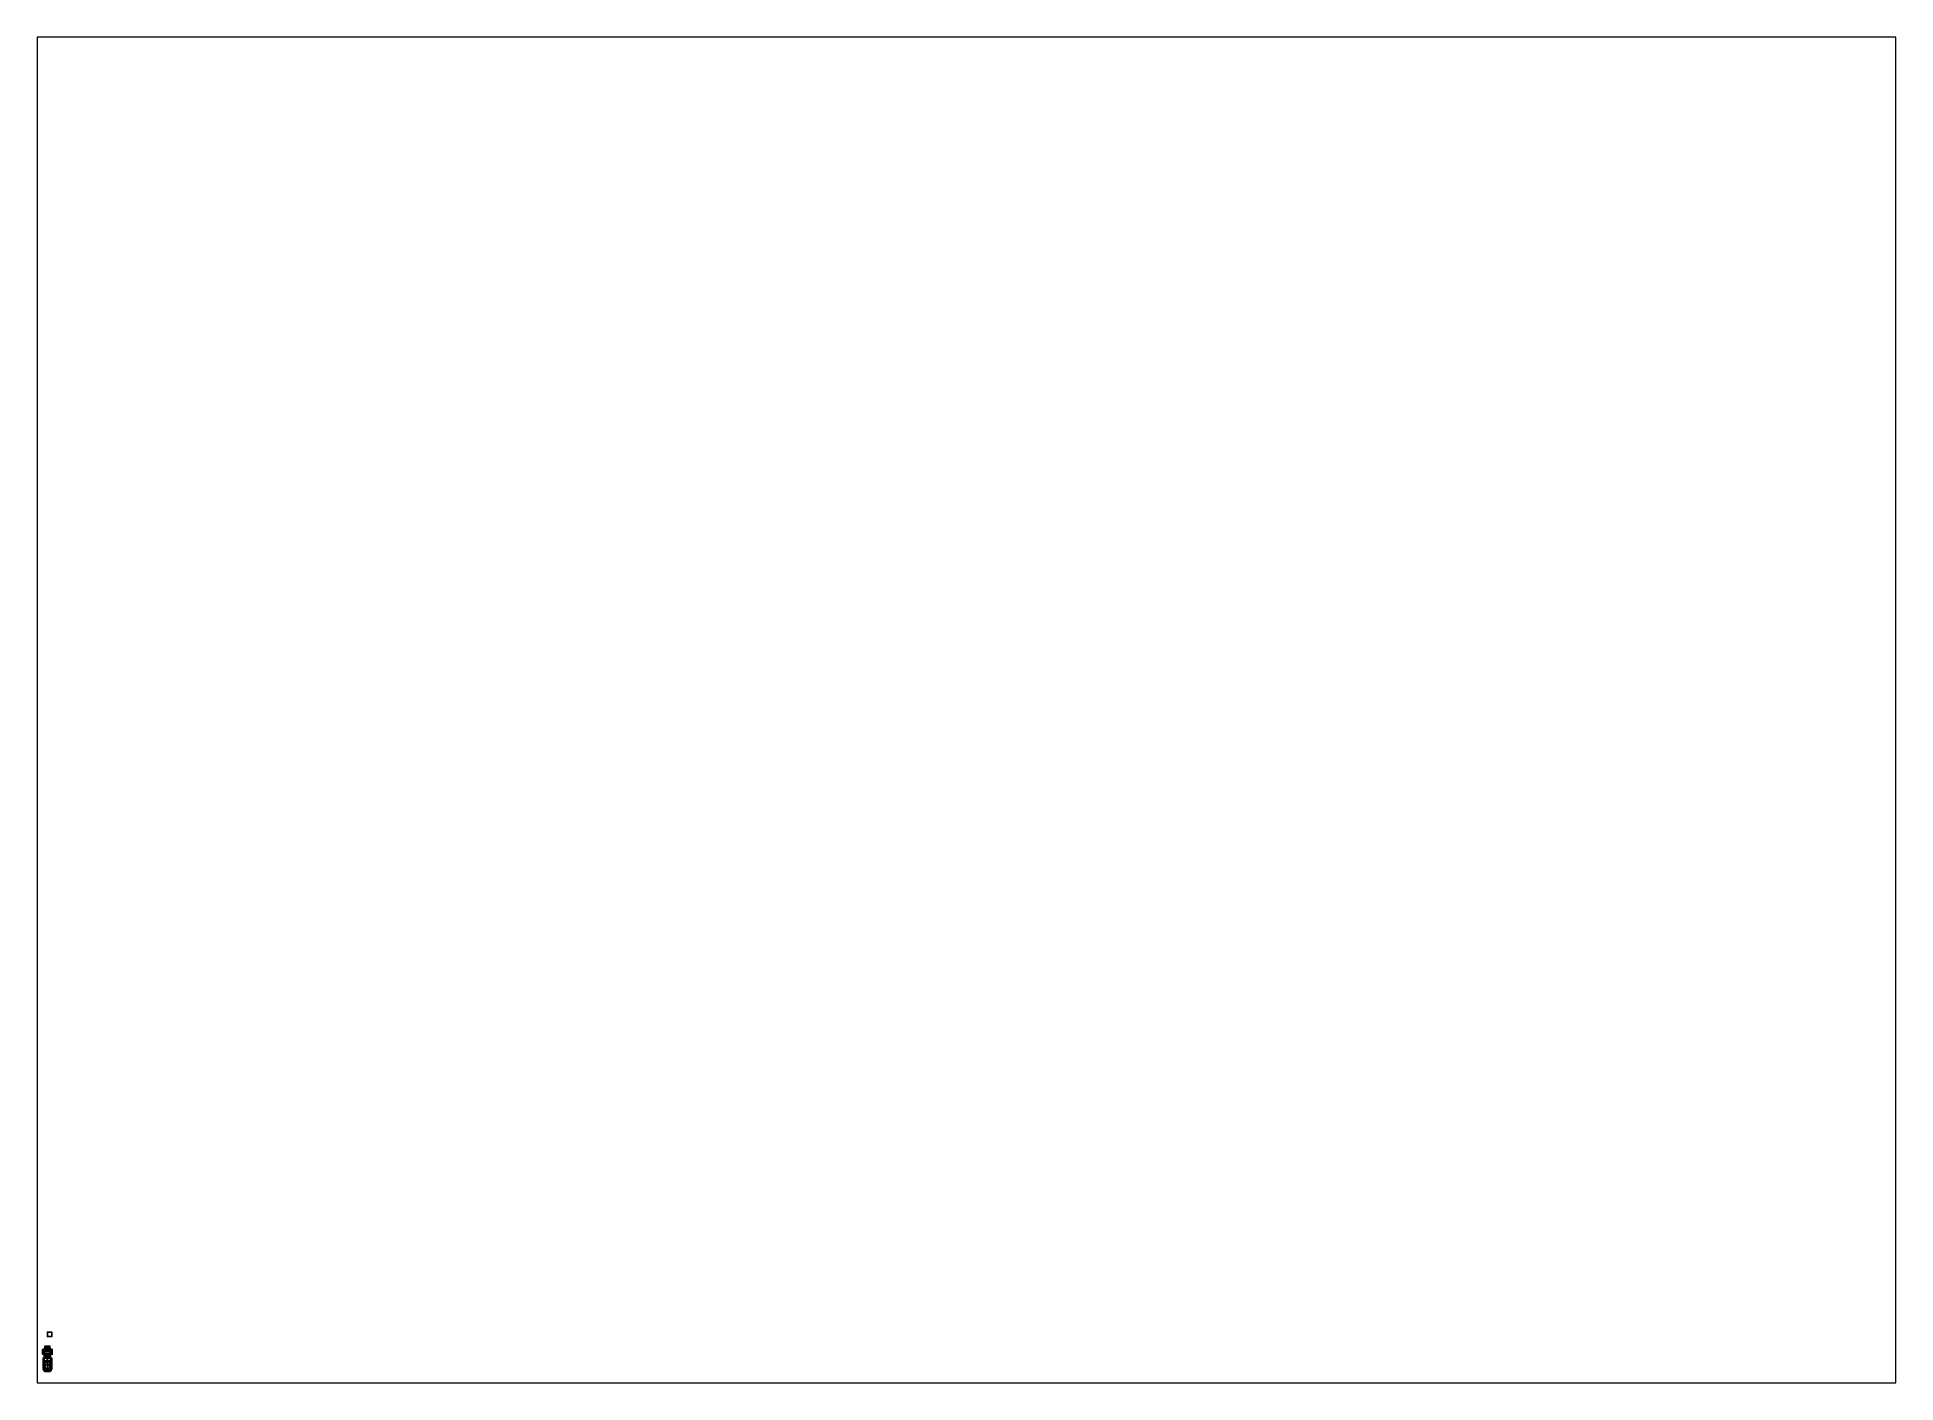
# Paper-space layout 'Layout1' of a CAD drawing. Header units: millimetres. Extents: x 28 to 251, y 20 to 181.
# The model-space entities are those that its viewports show. They can reach past a viewport. Long polylines and large blocks are cut down to what shows.
import ezdxf

# ---------------------------------------------------------------- set-up
doc = ezdxf.new("R2010")
doc.units = ezdxf.units.MM
for name, color, linetype in [('f2', 6, 'Continuous'), ('fenders', 6, 'Continuous'), ('gun', 1, 'Continuous'), ('rope', 2, 'Continuous'), ('tent', 3, 'Continuous'), ('turret', 2, 'Continuous'), ('wheels', 2, 'Continuous')]:
    doc.layers.add(name, color=color, linetype=linetype)

msp = doc.modelspace()

# ---------------------------------------------------------------- linework, layer by layer
for points in [[(1, 6.33, -0.75), (1, 6.33, -1.75), (0, 6.33, -1.75), (0, 6.33, -0.75)], [(1, 6.33, -1.75), (1, 5.33, -1.75), (0, 5.33, -1.75), (0, 6.33, -1.75)], [(0, 6.33, -1.75), (0, 5.33, -1.75), (0, 5.33, -0.75), (0, 6.33, -0.75)], [(0, 6.33, -0.75), (0, 5.33, -0.75), (1, 5.33, -0.75), (1, 6.33, -0.75)], [(0, 5.33, -0.75), (0, 5.33, -1.75), (1, 5.33, -1.75), (1, 5.33, -0.75)], [(1, 5.33, -0.75), (1, 5.33, -1.75), (1, 6.33, -1.75), (1, 6.33, -0.75)], [(-1.1, 2.37, 0.56), (-1.1, 2.3, 0.76), (-0.73, 2.3, 0.76), (-0.73, 2.37, 0.56)], [(-1.1, 2.37, 0.4), (-1.1, 2.37, 0.56), (-0.73, 2.37, 0.56), (-0.73, 2.37, 0.4)], [(-1.1, 2.33, 0.26), (-1.1, 2.37, 0.4), (-0.73, 2.37, 0.4), (-0.73, 2.33, 0.26)], [(-1.1, 1.3, 0.26), (-1.1, 1.26, 0.4), (-1.1, 2.37, 0.4), (-1.1, 2.33, 0.26)], [(-1.1, 1.26, 0.4), (-1.1, 1.26, 0.56), (-1.1, 2.37, 0.56), (-1.1, 2.37, 0.4)], [(-1.1, 1.26, 0.56), (-1.1, 1.33, 0.76), (-1.1, 2.3, 0.76), (-1.1, 2.37, 0.56)], [(-1.1, 2.3, 0.76), (-1.1, 2.15, 0.92), (-0.73, 2.15, 0.92), (-0.73, 2.3, 0.76)], [(-1.1, 1.33, 0.76), (-1.1, 1.48, 0.92), (-1.1, 2.15, 0.92), (-1.1, 2.3, 0.76)], [(-1.1, 2.15, 0.92), (-1.1, 1.98, 1.01), (-0.73, 1.98, 1.01), (-0.73, 2.15, 0.92)], [(-1.1, 1.48, 0.92), (-1.1, 1.65, 1.01), (-1.1, 1.98, 1.01), (-1.1, 2.15, 0.92)], [(-1.1, 1.98, 1.01), (-1.1, 1.8, 1.03), (-0.73, 1.8, 1.03), (-0.73, 1.98, 1.01)], [(-1.1, 1.65, 1.01), (-1.1, 1.8, 1.03), (-1.1, 1.8, 1.03), (-1.1, 1.98, 1.01)], [(-0.73, 1.65, 1.01), (-0.73, 1.8, 1.03), (-1.1, 1.8, 1.03), (-1.1, 1.65, 1.01)], [(-0.73, 1.48, 0.92), (-0.73, 1.65, 1.01), (-1.1, 1.65, 1.01), (-1.1, 1.48, 0.92)], [(-0.73, 1.33, 0.76), (-0.73, 1.48, 0.92), (-1.1, 1.48, 0.92), (-1.1, 1.33, 0.76)], [(-0.73, 1.26, 0.56), (-0.73, 1.33, 0.76), (-1.1, 1.33, 0.76), (-1.1, 1.26, 0.56)], [(-0.73, 1.3, 0.26), (-0.73, 1.26, 0.4), (-1.1, 1.26, 0.4), (-1.1, 1.3, 0.26)], [(-0.73, 1.26, 0.4), (-0.73, 1.26, 0.56), (-1.1, 1.26, 0.56), (-1.1, 1.26, 0.4)], [(-0.75, 1.57, 2.05), (-0.75, 1.92, 2.05), (-0.75, 1.92, 1.77), (-0.75, 1.57, 1.77)], [(-0.73, 1.92, 2.05), (-0.73, 1.92, 1.77), (-0.75, 1.92, 1.77), (-0.75, 1.92, 2.05)], [(-0.75, 1.57, 1.77), (-0.75, 1.92, 1.77), (-0.75, 1.9, 1.75), (-0.75, 1.59, 1.75)], [(-0.73, 1.92, 1.77), (-0.73, 1.9, 1.75), (-0.75, 1.9, 1.75), (-0.75, 1.92, 1.77)], [(-0.73, 1.9, 2.07), (-0.73, 1.92, 2.05), (-0.75, 1.92, 2.05), (-0.75, 1.9, 2.07)], [(-0.75, 1.59, 2.07), (-0.75, 1.9, 2.07), (-0.75, 1.92, 2.05), (-0.75, 1.57, 2.05)], [(-0.73, 1.9, 1.75), (-0.73, 1.59, 1.75), (-0.75, 1.59, 1.75), (-0.75, 1.9, 1.75)], [(-0.73, 1.59, 2.07), (-0.73, 1.9, 2.07), (-0.75, 1.9, 2.07), (-0.75, 1.59, 2.07)], [(-0.73, 1.59, 1.75), (-0.73, 1.57, 1.77), (-0.75, 1.57, 1.77), (-0.75, 1.59, 1.75)], [(-0.73, 1.57, 2.05), (-0.73, 1.59, 2.07), (-0.75, 1.59, 2.07), (-0.75, 1.57, 2.05)], [(-0.73, 1.57, 1.77), (-0.73, 1.57, 2.05), (-0.75, 1.57, 2.05), (-0.75, 1.57, 1.77)], [(-0.73, 0.79, 2.05), (-0.73, 0.79, 1.77), (-0.75, 0.79, 1.77), (-0.75, 0.79, 2.05)], [(-0.75, 0.44, 2.05), (-0.75, 0.79, 2.05), (-0.75, 0.79, 1.77), (-0.75, 0.44, 1.77)], [(-0.73, 0.79, 1.77), (-0.73, 0.77, 1.75), (-0.75, 0.77, 1.75), (-0.75, 0.79, 1.77)], [(-0.75, 0.44, 1.77), (-0.75, 0.79, 1.77), (-0.75, 0.77, 1.75), (-0.75, 0.46, 1.75)], [(-0.75, 0.46, 2.07), (-0.75, 0.77, 2.07), (-0.75, 0.79, 2.05), (-0.75, 0.44, 2.05)], [(-0.73, 0.77, 2.07), (-0.73, 0.79, 2.05), (-0.75, 0.79, 2.05), (-0.75, 0.77, 2.07)], [(-0.73, 0.77, 1.75), (-0.73, 0.46, 1.75), (-0.75, 0.46, 1.75), (-0.75, 0.77, 1.75)], [(-0.73, 0.46, 2.07), (-0.73, 0.77, 2.07), (-0.75, 0.77, 2.07), (-0.75, 0.46, 2.07)], [(-0.73, 0.46, 1.75), (-0.73, 0.44, 1.77), (-0.75, 0.44, 1.77), (-0.75, 0.46, 1.75)], [(-0.73, 0.44, 2.05), (-0.73, 0.46, 2.07), (-0.75, 0.46, 2.07), (-0.75, 0.44, 2.05)], [(-0.73, 0.44, 1.77), (-0.73, 0.44, 2.05), (-0.75, 0.44, 2.05), (-0.75, 0.44, 1.77)], [(-0.75, -0.13, 1.93), (-0.75, 0.43, 1.93), (-0.75, 0.43, 0.82), (-0.75, -0.13, 0.82)], [(-0.75, -0.11, 1.95), (-0.75, 0.41, 1.95), (-0.75, 0.43, 1.93), (-0.75, -0.13, 1.93)], [(-0.75, -0.13, 0.82), (-0.75, 0.43, 0.82), (-0.75, 0.41, 0.8), (-0.75, -0.11, 0.8)], [(-0.73, 0.41, 1.95), (-0.73, 0.43, 1.93), (-0.75, 0.43, 1.93), (-0.75, 0.41, 1.95)], [(-0.73, 0.43, 1.93), (-0.73, 0.43, 0.82), (-0.75, 0.43, 0.82), (-0.75, 0.43, 1.93)], [(-0.73, 0.43, 0.82), (-0.73, 0.41, 0.8), (-0.75, 0.41, 0.8), (-0.75, 0.43, 0.82)], [(-0.73, -0.11, 1.95), (-0.73, 0.41, 1.95), (-0.75, 0.41, 1.95), (-0.75, -0.11, 1.95)], [(-0.73, 0.41, 0.8), (-0.73, -0.11, 0.8), (-0.75, -0.11, 0.8), (-0.75, 0.41, 0.8)], [(0.73, 2.62, 0.26), (0.73, 0.42, 0.26), (-0.73, 0.42, 0.26), (-0.73, 2.62, 0.26)], [(-0.58, 2.62, 1.23), (-0.58, 2.62, 0.26), (-0.73, 2.62, 0.26), (-0.73, 2.62, 1.23)], [(-0.32, 2.36, 1.63), (-0.58, 2.62, 1.23), (-0.73, 2, 2.2), (-0.32, 2.08, 2.07)], [(-0.73, 2, 2.2), (-0.58, 2.62, 1.23), (-0.73, 2.62, 1.23), (-0.73, 2, 2.2)], [(-0.73, 0.77, 1.75), (-0.73, 2.62, 1.23), (-0.73, 1.8, 1.03), (-0.73, 1.65, 1.01)], [(-0.73, 2.15, 0.92), (-0.73, 1.98, 1.01), (-0.73, 2.62, 1.23)], [(-0.73, 1.98, 1.01), (-0.73, 1.8, 1.03), (-0.73, 2.62, 1.23)], [(-0.73, 2.37, 0.4), (-0.73, 2.37, 0.56), (-0.73, 2.62, 1.23), (-0.73, 2.62, 0.26)], [(-0.73, 2.3, 0.76), (-0.73, 2.15, 0.92), (-0.73, 2.62, 1.23)], [(-0.73, 2.37, 0.56), (-0.73, 2.3, 0.76), (-0.73, 2.62, 1.23)], [(-0.73, 2.62, 1.23), (-0.73, 0.77, 1.75), (-0.73, 0.77, 1.75), (-0.73, 1.59, 1.75)], [(-0.73, 2.62, 1.23), (-0.73, 1.59, 1.75), (-0.73, 1.59, 1.75), (-0.73, 1.9, 1.75)], [(-0.73, 2.62, 1.23), (-0.73, 1.9, 1.75), (-0.73, 1.9, 1.75), (-0.73, 1.92, 1.77)], [(-0.73, 2.62, 1.23), (-0.73, 1.92, 1.77), (-0.73, 1.92, 2.05), (-0.73, 2, 2.2)], [(0.73, 2, 2.2), (0.32, 2.08, 2.07), (-0.32, 2.08, 2.07), (-0.73, 2, 2.2)], [(-0.73, 1.59, 2.07), (-0.73, 0.77, 2.07), (-0.73, -0.21, 2.2), (-0.73, 2, 2.2)], [(-0.73, 2, 2.2), (-0.73, -0.21, 2.2), (0.73, -0.21, 2.2), (0.73, 2, 2.2)], [(-0.73, 1.9, 2.07), (-0.73, 1.59, 2.07), (-0.73, 1.59, 2.07), (-0.73, 2, 2.2)], [(-0.73, 1.92, 2.05), (-0.73, 1.9, 2.07), (-0.73, 1.9, 2.07), (-0.73, 2, 2.2)], [(-0.73, 0.43, 0.82), (-0.73, 0.43, 0.82), (-0.73, 1.65, 1.01), (-0.73, 1.48, 0.92)], [(-0.73, 1.65, 1.01), (-0.73, 0.43, 0.82), (-0.73, 0.46, 1.75), (-0.73, 0.77, 1.75)], [(-0.73, 1.57, 2.05), (-0.73, 0.79, 2.05), (-0.73, 0.77, 2.07), (-0.73, 1.59, 2.07)], [(-0.73, 1.59, 1.75), (-0.73, 0.77, 1.75), (-0.73, 0.79, 1.77), (-0.73, 1.57, 1.77)], [(-0.73, 1.57, 1.77), (-0.73, 0.79, 1.77), (-0.73, 0.79, 2.05), (-0.73, 1.57, 2.05)], [(-0.73, 0.43, 0.82), (-0.73, 0.43, 0.82), (-0.73, 1.48, 0.92), (-0.73, 1.33, 0.76)], [(-0.73, 0.43, 0.82), (-0.73, 0.43, 0.82), (-0.73, 1.33, 0.76), (-0.73, 1.26, 0.56)], [(-0.73, 1.3, 0.26), (-0.73, 0.42, 0.26), (-0.73, 0.41, 0.8), (-0.73, 1.26, 0.4)], [(-0.73, 0.43, 0.82), (-0.73, 0.43, 0.82), (-0.73, 1.26, 0.56), (-0.73, 1.26, 0.4)], [(-0.73, 0.41, 0.8), (-0.73, 0.41, 0.8), (-0.73, 0.43, 0.82), (-0.73, 1.26, 0.4)], [(-0.73, -0.21, 2.2), (-0.73, -0.21, 2.2), (-0.73, 0.77, 2.07), (-0.73, 0.46, 2.07)], [(-0.73, -0.21, 2.2), (-0.73, -0.21, 2.2), (-0.73, 0.46, 2.07), (-0.73, 0.44, 2.05)], [(-0.73, 0.43, 0.82), (-0.73, 0.43, 0.82), (-0.73, 0.44, 1.77), (-0.73, 0.46, 1.75)], [(-0.73, 0.41, 1.95), (-0.73, -0.11, 1.95), (-0.73, -0.21, 2.2), (-0.73, 0.44, 2.05)], [(-0.73, 0.43, 0.82), (-0.73, 0.43, 0.82), (-0.73, 0.43, 1.93), (-0.73, 0.44, 1.77)], [(-0.73, 0.44, 1.77), (-0.73, 0.44, 1.77), (-0.73, 0.43, 1.93), (-0.73, 0.44, 2.05)], [(-0.73, 0.43, 1.93), (-0.73, 0.43, 1.93), (-0.73, 0.41, 1.95), (-0.73, 0.44, 2.05)], [(0.73, 0.42, 0.26), (0.73, -0.63, 0.28), (-0.73, -0.63, 0.28), (-0.73, 0.42, 0.26)], [(-0.73, 0.42, 0.26), (-0.73, -0.63, 0.28), (-0.73, -0.11, 0.8), (-0.73, 0.41, 0.8)], [(-0.58, 3.14, 0.26), (-0.58, 2.62, 0.26), (-0.58, 2.62, 1.23), (-0.58, 3.14, 0.99)], [(0.58, 3.14, 0.99), (0.58, 3.14, 0.26), (-0.58, 3.14, 0.26), (-0.58, 3.14, 0.99)], [(0.58, 3.14, 0.26), (0.58, 2.62, 0.26), (-0.58, 2.62, 0.26), (-0.58, 3.14, 0.26)], [(-0.58, 3.14, 0.99), (-0.58, 2.62, 1.23), (-0.58, 2.74, 1.23), (-0.58, 3.14, 0.99)], [(-0.58, 3.14, 0.99), (-0.58, 2.74, 1.23), (0.58, 2.74, 1.23), (0.58, 3.14, 0.99)], [(-0.58, 2.74, 1.23), (-0.58, 2.62, 1.23), (0.58, 2.62, 1.23), (0.58, 2.74, 1.23)], [(-0.58, 2.62, 1.23), (-0.32, 2.36, 1.63), (0.32, 2.36, 1.63), (0.58, 2.62, 1.23)], [(-0.32, 2.36, 1.63), (-0.29, 2.36, 1.66), (0.29, 2.36, 1.66), (0.32, 2.36, 1.63)], [(-0.29, 2.36, 1.66), (-0.32, 2.36, 1.63), (-0.32, 2.08, 2.07), (-0.29, 2.11, 2.04)], [(-0.29, 2.11, 2.04), (-0.32, 2.08, 2.07), (0.32, 2.08, 2.07), (0.29, 2.11, 2.04)], [(-0.29, 2.36, 1.66), (-0.29, 2.11, 2.04), (0.29, 2.11, 2.04), (0.29, 2.36, 1.66)], [(0.29, 2.11, 2.04), (0.32, 2.08, 2.07), (0.32, 2.36, 1.63), (0.29, 2.36, 1.66)], [(0.32, 2.08, 2.07), (0.73, 2, 2.2), (0.58, 2.62, 1.23), (0.32, 2.36, 1.63)], [(0.58, 2.62, 1.23), (0.58, 2.62, 0.26), (0.58, 3.14, 0.26), (0.58, 3.14, 0.99)], [(0.58, 2.74, 1.23), (0.58, 2.62, 1.23), (0.58, 3.14, 0.99)], [(0.73, 2.62, 1.23), (0.73, 2.62, 0.26), (0.58, 2.62, 0.26), (0.58, 2.62, 1.23)], [(0.73, 2, 2.2), (0.73, 2.62, 1.23), (0.58, 2.62, 1.23), (0.73, 2, 2.2)], [(0.73, 2.62, 0.26), (0.73, 2.62, 0.26), (0.73, 2.37, 0.4), (0.73, 2.33, 0.26)], [(0.73, 2.62, 0.26), (0.73, 2.62, 1.23), (0.73, 2.37, 0.56), (0.73, 2.37, 0.4)], [(0.73, 2.62, 1.23), (0.73, 2.62, 1.23), (0.73, 2.15, 0.92), (0.73, 2.3, 0.76)], [(0.73, 2.62, 1.23), (0.73, 2.62, 1.23), (0.73, 2.3, 0.76), (0.73, 2.37, 0.56)], [(0.73, 2.62, 1.23), (0.73, 2.62, 1.23), (0.73, 1.98, 1.01), (0.73, 2.15, 0.92)], [(0.73, 2.62, 1.23), (0.73, 2.62, 1.23), (0.73, 1.8, 1.03), (0.73, 1.98, 1.01)], [(0.73, 1.65, 1.01), (0.73, 1.8, 1.03), (0.73, 2.62, 1.23), (0.73, 0.77, 1.75)], [(0.73, 0.77, 1.75), (0.73, 0.77, 1.75), (0.73, 2.62, 1.23), (0.73, 1.59, 1.75)], [(0.73, 1.59, 1.75), (0.73, 1.59, 1.75), (0.73, 2.62, 1.23), (0.73, 1.9, 1.75)], [(0.73, 1.9, 1.75), (0.73, 1.9, 1.75), (0.73, 2.62, 1.23), (0.73, 1.92, 1.77)], [(0.73, 1.92, 2.05), (0.73, 1.92, 1.77), (0.73, 2.62, 1.23), (0.73, 2, 2.2)], [(0.73, 2.33, 0.26), (0.73, 2.37, 0.4), (1.1, 2.37, 0.4), (1.1, 2.33, 0.26)], [(0.73, 2.37, 0.56), (0.73, 2.3, 0.76), (1.1, 2.3, 0.76), (1.1, 2.37, 0.56)], [(0.73, 2.37, 0.4), (0.73, 2.37, 0.56), (1.1, 2.37, 0.56), (1.1, 2.37, 0.4)], [(0.73, 2.3, 0.76), (0.73, 2.15, 0.92), (1.1, 2.15, 0.92), (1.1, 2.3, 0.76)], [(0.73, 2.15, 0.92), (0.73, 1.98, 1.01), (1.1, 1.98, 1.01), (1.1, 2.15, 0.92)], [(0.73, -0.21, 2.2), (0.73, 0.77, 2.07), (0.73, 1.59, 2.07), (0.73, 2, 2.2)], [(0.73, 1.59, 2.07), (0.73, 1.59, 2.07), (0.73, 1.9, 2.07), (0.73, 2, 2.2)], [(0.73, 1.9, 2.07), (0.73, 1.9, 2.07), (0.73, 1.92, 2.05), (0.73, 2, 2.2)], [(0.73, 1.98, 1.01), (0.73, 1.8, 1.03), (1.1, 1.8, 1.03), (1.1, 1.98, 1.01)], [(0.73, 1.92, 2.05), (0.73, 1.9, 2.07), (0.75, 1.9, 2.07), (0.75, 1.92, 2.05)], [(0.73, 1.92, 1.77), (0.73, 1.92, 2.05), (0.75, 1.92, 2.05), (0.75, 1.92, 1.77)], [(0.73, 1.9, 1.75), (0.73, 1.92, 1.77), (0.75, 1.92, 1.77), (0.75, 1.9, 1.75)], [(0.73, 1.9, 2.07), (0.73, 1.59, 2.07), (0.75, 1.59, 2.07), (0.75, 1.9, 2.07)], [(0.73, 1.59, 1.75), (0.73, 1.9, 1.75), (0.75, 1.9, 1.75), (0.75, 1.59, 1.75)], [(1.1, 1.65, 1.01), (1.1, 1.8, 1.03), (0.73, 1.8, 1.03), (0.73, 1.65, 1.01)], [(1.1, 1.48, 0.92), (1.1, 1.65, 1.01), (0.73, 1.65, 1.01), (0.73, 1.48, 0.92)], [(0.73, 1.48, 0.92), (0.73, 1.65, 1.01), (0.73, 0.43, 0.82)], [(0.73, 0.46, 1.75), (0.73, 0.43, 0.82), (0.73, 1.65, 1.01), (0.73, 0.77, 1.75)], [(0.73, 1.59, 2.07), (0.73, 1.57, 2.05), (0.75, 1.57, 2.05), (0.75, 1.59, 2.07)], [(0.73, 1.57, 1.77), (0.73, 1.59, 1.75), (0.75, 1.59, 1.75), (0.75, 1.57, 1.77)], [(0.73, 0.77, 2.07), (0.73, 0.79, 2.05), (0.73, 1.57, 2.05), (0.73, 1.59, 2.07)], [(0.73, 0.79, 1.77), (0.73, 0.77, 1.75), (0.73, 1.59, 1.75), (0.73, 1.57, 1.77)], [(0.73, 1.57, 2.05), (0.73, 1.57, 1.77), (0.75, 1.57, 1.77), (0.75, 1.57, 2.05)], [(0.73, 0.79, 2.05), (0.73, 0.79, 1.77), (0.73, 1.57, 1.77), (0.73, 1.57, 2.05)], [(1.1, 1.33, 0.76), (1.1, 1.48, 0.92), (0.73, 1.48, 0.92), (0.73, 1.33, 0.76)], [(0.73, 1.33, 0.76), (0.73, 1.48, 0.92), (0.73, 0.43, 0.82)], [(1.1, 1.26, 0.56), (1.1, 1.33, 0.76), (0.73, 1.33, 0.76), (0.73, 1.26, 0.56)], [(0.73, 1.26, 0.56), (0.73, 1.33, 0.76), (0.73, 0.43, 0.82)], [(0.73, 0.41, 0.8), (0.73, 0.42, 0.26), (0.73, 1.3, 0.26), (0.73, 1.26, 0.4)], [(1.1, 1.3, 0.26), (1.1, 1.26, 0.4), (0.73, 1.26, 0.4), (0.73, 1.3, 0.26)], [(1.1, 1.26, 0.4), (1.1, 1.26, 0.56), (0.73, 1.26, 0.56), (0.73, 1.26, 0.4)], [(0.73, 1.26, 0.4), (0.73, 1.26, 0.56), (0.73, 0.43, 0.82)], [(0.73, 1.26, 0.4), (0.73, 0.43, 0.82), (0.73, 0.41, 0.8)], [(0.73, 0.79, 1.77), (0.73, 0.79, 2.05), (0.75, 0.79, 2.05), (0.75, 0.79, 1.77)], [(0.73, 0.77, 1.75), (0.73, 0.79, 1.77), (0.75, 0.79, 1.77), (0.75, 0.77, 1.75)], [(0.73, 0.79, 2.05), (0.73, 0.77, 2.07), (0.75, 0.77, 2.07), (0.75, 0.79, 2.05)], [(0.73, 0.46, 1.75), (0.73, 0.77, 1.75), (0.75, 0.77, 1.75), (0.75, 0.46, 1.75)], [(0.73, 0.77, 2.07), (0.73, 0.46, 2.07), (0.75, 0.46, 2.07), (0.75, 0.77, 2.07)], [(0.73, -0.21, 2.2), (0.73, -0.21, 2.2), (0.73, 0.46, 2.07), (0.73, 0.77, 2.07)], [(0.73, 0.44, 1.77), (0.73, 0.46, 1.75), (0.75, 0.46, 1.75), (0.75, 0.44, 1.77)], [(0.73, 0.46, 2.07), (0.73, 0.44, 2.05), (0.75, 0.44, 2.05), (0.75, 0.46, 2.07)], [(0.73, -0.21, 2.2), (0.73, -0.21, 2.2), (0.73, 0.44, 2.05), (0.73, 0.46, 2.07)], [(0.73, 0.44, 1.77), (0.73, 0.43, 0.82), (0.73, 0.43, 0.82), (0.73, 0.46, 1.75)], [(0.73, 0.44, 2.05), (0.73, 0.44, 1.77), (0.75, 0.44, 1.77), (0.75, 0.44, 2.05)], [(0.73, -0.21, 2.2), (0.73, -0.11, 1.95), (0.73, 0.41, 1.95), (0.73, 0.44, 2.05)], [(0.73, 0.43, 1.93), (0.73, 0.43, 0.82), (0.73, 0.43, 0.82), (0.73, 0.44, 1.77)], [(0.73, 0.43, 1.93), (0.73, 0.44, 1.77), (0.73, 0.44, 1.77), (0.73, 0.44, 2.05)], [(0.73, 0.41, 1.95), (0.73, 0.43, 1.93), (0.73, 0.43, 1.93), (0.73, 0.44, 2.05)], [(0.73, 0.43, 0.82), (0.73, 0.43, 1.93), (0.75, 0.43, 1.93), (0.75, 0.43, 0.82)], [(0.73, 0.43, 0.82), (0.73, 0.43, 1.93), (0.75, 0.43, 1.93), (0.75, 0.43, 0.82)], [(0.73, 0.41, 0.8), (0.73, 0.43, 0.82), (0.75, 0.43, 0.82), (0.75, 0.41, 0.8)], [(0.73, 0.43, 1.93), (0.73, 0.41, 1.95), (0.75, 0.41, 1.95), (0.75, 0.43, 1.93)], [(0.73, -0.11, 0.8), (0.73, -0.63, 0.28), (0.73, 0.42, 0.26), (0.73, 0.41, 0.8)], [(0.73, -0.11, 0.8), (0.73, 0.41, 0.8), (0.75, 0.41, 0.8), (0.75, -0.11, 0.8)], [(0.73, 0.41, 1.95), (0.73, -0.11, 1.95), (0.75, -0.11, 1.95), (0.75, 0.41, 1.95)], [(0.75, 1.9, 2.07), (0.75, 1.59, 2.07), (0.75, 1.57, 2.05), (0.75, 1.92, 2.05)], [(0.75, 1.92, 2.05), (0.75, 1.57, 2.05), (0.75, 1.57, 1.77), (0.75, 1.92, 1.77)], [(0.75, 1.92, 1.77), (0.75, 1.57, 1.77), (0.75, 1.59, 1.75), (0.75, 1.9, 1.75)], [(0.75, 0.79, 2.05), (0.75, 0.44, 2.05), (0.75, 0.44, 1.77), (0.75, 0.79, 1.77)], [(0.75, 0.79, 1.77), (0.75, 0.44, 1.77), (0.75, 0.46, 1.75), (0.75, 0.77, 1.75)], [(0.75, 0.77, 2.07), (0.75, 0.46, 2.07), (0.75, 0.44, 2.05), (0.75, 0.79, 2.05)], [(0.75, 0.43, 1.93), (0.75, -0.13, 1.93), (0.75, -0.13, 0.82), (0.75, 0.43, 0.82)], [(0.75, 0.43, 0.82), (0.75, -0.13, 0.82), (0.75, -0.11, 0.8), (0.75, 0.41, 0.8)], [(0.75, 0.41, 1.95), (0.75, -0.11, 1.95), (0.75, -0.13, 1.93), (0.75, 0.43, 1.93)], [(1.1, 2.33, 0.26), (1.1, 2.37, 0.4), (1.1, 1.26, 0.4), (1.1, 1.3, 0.26)], [(1.1, 2.37, 0.56), (1.1, 2.3, 0.76), (1.1, 1.33, 0.76), (1.1, 1.26, 0.56)], [(1.1, 2.37, 0.4), (1.1, 2.37, 0.56), (1.1, 1.26, 0.56), (1.1, 1.26, 0.4)], [(1.1, 2.3, 0.76), (1.1, 2.15, 0.92), (1.1, 1.48, 0.92), (1.1, 1.33, 0.76)], [(1.1, 2.15, 0.92), (1.1, 1.98, 1.01), (1.1, 1.65, 1.01), (1.1, 1.48, 0.92)], [(1.1, 1.98, 1.01), (1.1, 1.8, 1.03), (1.1, 1.8, 1.03), (1.1, 1.65, 1.01)], [(-0.86, -2.4, 0.61), (-0.86, -2.4, 0.47), (-0.88, -2.46, 0.47), (-0.88, -2.46, 0.61)], [(-0.82, -2.42, 0.61), (-0.86, -2.4, 0.61), (-0.86, -2.4, 0.61), (-0.88, -2.46, 0.61)], [(-0.82, -2.42, 0.47), (-0.88, -2.46, 0.47), (-0.86, -2.4, 0.47)], [(-0.76, -2.45, 0.61), (-0.82, -2.42, 0.61), (-0.88, -2.46, 0.61), (-0.78, -2.49, 0.61)], [(-0.82, -2.42, 0.47), (-0.76, -2.45, 0.47), (-0.78, -2.49, 0.47), (-0.88, -2.46, 0.47)], [(-0.88, -2.46, 0.61), (-0.88, -2.46, 0.47), (-0.78, -2.49, 0.47), (-0.78, -2.49, 0.61)], [(-0.82, -2.42, 0.57), (-0.82, -2.42, 0.51), (-0.86, -2.4, 0.47), (-0.86, -2.4, 0.61)], [(-0.82, -2.42, 0.61), (-0.82, -2.42, 0.57), (-0.82, -2.42, 0.57), (-0.86, -2.4, 0.61)], [(-0.82, -2.42, 0.51), (-0.82, -2.42, 0.47), (-0.86, -2.4, 0.47)], [(-0.6, -2.4, 0.57), (-0.71, -2.4, 0.57), (-0.82, -2.42, 0.57), (-0.76, -2.45, 0.57)], [(-0.71, -2.4, 0.57), (-0.71, -2.4, 0.51), (-0.82, -2.42, 0.51), (-0.82, -2.42, 0.57)], [(-0.71, -2.4, 0.51), (-0.6, -2.4, 0.51), (-0.76, -2.45, 0.51), (-0.82, -2.42, 0.51)], [(-0.76, -2.45, 0.57), (-0.82, -2.42, 0.57), (-0.82, -2.42, 0.61), (-0.76, -2.45, 0.61)], [(-0.76, -2.45, 0.51), (-0.76, -2.45, 0.47), (-0.82, -2.42, 0.47), (-0.82, -2.42, 0.51)], [(-0.76, -2.45, 0.47), (-0.51, -2.5, 0.47), (-0.53, -2.54, 0.47), (-0.78, -2.49, 0.47)], [(-0.51, -2.5, 0.61), (-0.76, -2.45, 0.61), (-0.78, -2.49, 0.61), (-0.53, -2.54, 0.61)], [(-0.78, -2.49, 0.61), (-0.78, -2.49, 0.47), (-0.53, -2.54, 0.47), (-0.53, -2.54, 0.61)], [(-0.6, -2.4, 0.51), (-0.6, -2.4, 0.57), (-0.76, -2.45, 0.57), (-0.76, -2.45, 0.51)], [(-0.51, -2.5, 0.61), (-0.51, -2.5, 0.47), (-0.76, -2.45, 0.47), (-0.76, -2.45, 0.61)], [(-0.73, -0.13, 1.93), (-0.73, -0.11, 1.95), (-0.75, -0.11, 1.95), (-0.75, -0.13, 1.93)], [(-0.73, -0.11, 0.8), (-0.73, -0.13, 0.82), (-0.75, -0.13, 0.82), (-0.75, -0.11, 0.8)], [(-0.73, -0.13, 0.82), (-0.73, -0.13, 1.93), (-0.75, -0.13, 1.93), (-0.75, -0.13, 0.82)], [(-0.73, -0.13, 0.82), (-0.73, -0.13, 1.93), (-0.75, -0.13, 1.93), (-0.75, -0.13, 0.82)], [(-0.73, -0.11, 0.8), (-0.73, -0.63, 0.28), (-0.73, -0.13, 0.82)], [(-0.73, -0.21, 2.2), (-0.73, -0.21, 2.2), (-0.73, -0.11, 1.95), (-0.73, -0.13, 1.93)], [(-0.73, -0.13, 0.82), (-0.73, -0.63, 0.28), (-0.73, -0.63, 1.58)], [(-0.73, -0.13, 0.82), (-0.73, -0.63, 1.58), (-0.73, -0.21, 2.2), (-0.73, -0.13, 1.93)], [(-0.73, -0.21, 2.2), (-0.09, -0.29, 2.08), (0.09, -0.29, 2.08), (0.73, -0.21, 2.2)], [(-0.73, -0.21, 2.2), (-0.49, -0.29, 2.08), (-0.09, -0.29, 2.08), (-0.73, -0.21, 2.2)], [(-0.73, -0.21, 2.2), (-0.73, -0.63, 1.58), (-0.49, -0.51, 1.76), (-0.49, -0.29, 2.08)], [(-0.49, -0.51, 1.76), (-0.73, -0.63, 1.58), (0, -0.53, 1.73), (-0.09, -0.51, 1.76)], [(0, -0.53, 1.73), (-0.73, -0.63, 1.58), (-0.48, -1.11, 1.49), (0, -1.11, 1.58)], [(-0.73, -0.63, 0.28), (-0.48, -1.11, 0.32), (-0.48, -1.11, 1.49), (-0.73, -0.63, 1.58)], [(0.73, -0.63, 0.28), (0.48, -1.11, 0.32), (-0.48, -1.11, 0.32), (-0.73, -0.63, 0.28)], [(-0.71, -1.95, 1.19), (-0.73, -2.01, 1.19), (-0.69, -2.01, 1.27), (-0.68, -1.95, 1.26)], [(-0.68, -1.95, 1.12), (-0.69, -2.01, 1.11), (-0.73, -2.01, 1.19), (-0.71, -1.95, 1.19)], [(-0.69, -2.01, 1.27), (-0.73, -2.01, 1.19), (-0.73, -2.11, 1.19), (-0.69, -2.11, 1.27)], [(-0.73, -2.01, 1.19), (-0.69, -2.01, 1.11), (-0.69, -2.11, 1.11), (-0.73, -2.11, 1.19)], [(-0.69, -2.11, 1.11), (-0.49, -2.11, 1.19), (-0.53, -2.11, 1.27), (-0.73, -2.11, 1.19)], [(-0.73, -2.11, 1.19), (-0.53, -2.11, 1.27), (-0.61, -2.11, 1.31), (-0.69, -2.11, 1.27)], [(-0.67, -1.85, 1.19), (-0.71, -1.95, 1.19), (-0.68, -1.95, 1.26), (-0.65, -1.85, 1.23)], [(-0.65, -1.85, 1.15), (-0.68, -1.95, 1.12), (-0.71, -1.95, 1.19), (-0.67, -1.85, 1.19)], [(-0.43, -2.32, 0.57), (-0.45, -2.31, 0.57), (-0.71, -2.4, 0.57), (-0.6, -2.4, 0.57)], [(-0.45, -2.31, 0.57), (-0.45, -2.31, 0.51), (-0.71, -2.4, 0.51), (-0.71, -2.4, 0.57)], [(-0.45, -2.31, 0.51), (-0.43, -2.32, 0.51), (-0.6, -2.4, 0.51), (-0.71, -2.4, 0.51)], [(-0.68, -1.95, 1.26), (-0.69, -2.01, 1.27), (-0.61, -2.01, 1.31), (-0.61, -1.95, 1.29)], [(-0.61, -1.95, 1.09), (-0.61, -2.01, 1.07), (-0.69, -2.01, 1.11), (-0.68, -1.95, 1.12)], [(-0.61, -2.01, 1.31), (-0.69, -2.01, 1.27), (-0.69, -2.11, 1.27), (-0.61, -2.11, 1.31)], [(-0.69, -2.01, 1.11), (-0.61, -2.01, 1.07), (-0.61, -2.11, 1.07), (-0.69, -2.11, 1.11)], [(-0.61, -2.11, 1.07), (-0.53, -2.11, 1.11), (-0.49, -2.11, 1.19), (-0.69, -2.11, 1.11)], [(-0.59, -1.65, 0.46), (-0.59, -1.63, 0.42), (-0.68, -1.63, 0.42), (-0.68, -1.65, 0.46)], [(-0.59, -1.63, 0.42), (-0.59, -1.65, 0.38), (-0.68, -1.65, 0.38), (-0.68, -1.63, 0.42)], [(-0.59, -1.69, 0.48), (-0.59, -1.65, 0.46), (-0.68, -1.65, 0.46), (-0.68, -1.69, 0.48)], [(-0.59, -1.65, 0.38), (-0.59, -1.69, 0.36), (-0.68, -1.69, 0.36), (-0.68, -1.65, 0.38)], [(-0.59, -1.73, 0.46), (-0.59, -1.69, 0.48), (-0.68, -1.69, 0.48), (-0.68, -1.73, 0.46)], [(-0.59, -1.69, 0.36), (-0.59, -1.73, 0.38), (-0.68, -1.73, 0.38), (-0.68, -1.69, 0.36)], [(-0.59, -1.75, 0.42), (-0.59, -1.73, 0.46), (-0.68, -1.73, 0.46), (-0.68, -1.75, 0.42)], [(-0.59, -1.73, 0.38), (-0.59, -1.75, 0.42), (-0.68, -1.75, 0.42), (-0.68, -1.73, 0.38)], [(-0.65, -1.85, 1.23), (-0.68, -1.95, 1.26), (-0.61, -1.95, 1.29), (-0.61, -1.85, 1.25)], [(-0.61, -1.85, 1.13), (-0.61, -1.95, 1.09), (-0.68, -1.95, 1.12), (-0.65, -1.85, 1.15)], [(-0.61, -1.83, 1.19), (-0.67, -1.85, 1.19), (-0.65, -1.85, 1.23), (-0.61, -1.83, 1.19)], [(-0.61, -1.83, 1.19), (-0.65, -1.85, 1.15), (-0.67, -1.85, 1.19), (-0.61, -1.83, 1.19)], [(-0.61, -1.83, 1.19), (-0.65, -1.85, 1.23), (-0.61, -1.85, 1.25), (-0.61, -1.83, 1.19)], [(-0.61, -1.83, 1.19), (-0.61, -1.85, 1.13), (-0.65, -1.85, 1.15), (-0.61, -1.83, 1.19)], [(-0.61, -1.93, 0.99), (-0.62, -1.94, 0.99), (-0.62, -1.98, 1.09), (-0.61, -1.97, 1.09)], [(-0.62, -1.94, 0.99), (-0.62, -1.97, 0.99), (-0.62, -2.01, 1.08), (-0.62, -1.98, 1.09)], [(-0.62, -1.97, 0.99), (-0.61, -1.98, 0.99), (-0.61, -2.02, 1.07), (-0.62, -2.01, 1.08)], [(-0.61, -1.83, 1.19), (-0.61, -1.85, 1.25), (-0.57, -1.85, 1.23), (-0.61, -1.83, 1.19)], [(-0.61, -1.83, 1.19), (-0.57, -1.85, 1.23), (-0.55, -1.85, 1.19), (-0.61, -1.83, 1.19)], [(-0.61, -1.83, 1.19), (-0.55, -1.85, 1.19), (-0.57, -1.85, 1.15), (-0.61, -1.83, 1.19)], [(-0.61, -1.83, 1.19), (-0.57, -1.85, 1.15), (-0.61, -1.85, 1.13), (-0.61, -1.83, 1.19)], [(-0.61, -1.85, 1.25), (-0.61, -1.95, 1.29), (-0.54, -1.95, 1.26), (-0.57, -1.85, 1.23)], [(-0.57, -1.85, 1.15), (-0.54, -1.95, 1.12), (-0.61, -1.95, 1.09), (-0.61, -1.85, 1.13)], [(-0.6, -1.94, 0.99), (-0.61, -1.93, 0.99), (-0.61, -1.97, 1.09), (-0.6, -1.98, 1.09)], [(-0.61, -1.95, 1.29), (-0.61, -2.01, 1.31), (-0.53, -2.01, 1.27), (-0.54, -1.95, 1.26)], [(-0.54, -1.95, 1.12), (-0.53, -2.01, 1.11), (-0.61, -2.01, 1.07), (-0.61, -1.95, 1.09)], [(-0.61, -1.98, 0.99), (-0.6, -1.97, 0.99), (-0.6, -2.01, 1.08), (-0.61, -2.02, 1.07)], [(-0.53, -2.01, 1.27), (-0.61, -2.01, 1.31), (-0.61, -2.11, 1.31), (-0.53, -2.11, 1.27)], [(-0.61, -2.01, 1.07), (-0.53, -2.01, 1.11), (-0.53, -2.11, 1.11), (-0.61, -2.11, 1.07)], [(-0.6, -1.97, 0.99), (-0.6, -1.94, 0.99), (-0.6, -1.98, 1.09), (-0.6, -2.01, 1.08)], [(-0.43, -2.32, 0.51), (-0.43, -2.32, 0.57), (-0.6, -2.4, 0.57), (-0.6, -2.4, 0.51)], [(-0.48, -1.65, 0.43), (-0.48, -1.63, 0.39), (-0.59, -1.63, 0.42), (-0.59, -1.65, 0.46)], [(-0.48, -1.63, 0.39), (-0.48, -1.65, 0.35), (-0.59, -1.65, 0.38), (-0.59, -1.63, 0.42)], [(-0.48, -1.69, 0.45), (-0.48, -1.65, 0.43), (-0.59, -1.65, 0.46), (-0.59, -1.69, 0.48)], [(-0.48, -1.65, 0.35), (-0.48, -1.69, 0.33), (-0.59, -1.69, 0.36), (-0.59, -1.65, 0.38)], [(-0.48, -1.73, 0.43), (-0.48, -1.69, 0.45), (-0.59, -1.69, 0.48), (-0.59, -1.73, 0.46)], [(-0.48, -1.69, 0.33), (-0.48, -1.73, 0.35), (-0.59, -1.73, 0.38), (-0.59, -1.69, 0.36)], [(-0.48, -1.75, 0.39), (-0.48, -1.73, 0.43), (-0.59, -1.73, 0.46), (-0.59, -1.75, 0.42)], [(-0.48, -1.73, 0.35), (-0.48, -1.75, 0.39), (-0.59, -1.75, 0.42), (-0.59, -1.73, 0.38)], [(-0.57, -1.85, 1.23), (-0.54, -1.95, 1.26), (-0.51, -1.95, 1.19), (-0.55, -1.85, 1.19)], [(-0.55, -1.85, 1.19), (-0.51, -1.95, 1.19), (-0.54, -1.95, 1.12), (-0.57, -1.85, 1.15)], [(-0.54, -1.95, 1.26), (-0.53, -2.01, 1.27), (-0.49, -2.01, 1.19), (-0.51, -1.95, 1.19)], [(-0.51, -1.95, 1.19), (-0.49, -2.01, 1.19), (-0.53, -2.01, 1.11), (-0.54, -1.95, 1.12)], [(-0.49, -2.01, 1.19), (-0.53, -2.01, 1.27), (-0.53, -2.11, 1.27), (-0.49, -2.11, 1.19)], [(-0.53, -2.01, 1.11), (-0.49, -2.01, 1.19), (-0.49, -2.11, 1.19), (-0.53, -2.11, 1.11)], [(-0.51, -2.5, 0.47), (-0.24, -2.53, 0.47), (-0.24, -2.57, 0.47), (-0.53, -2.54, 0.47)], [(-0.24, -2.53, 0.61), (-0.51, -2.5, 0.61), (-0.53, -2.54, 0.61), (-0.24, -2.57, 0.61)], [(-0.53, -2.54, 0.61), (-0.53, -2.54, 0.47), (-0.24, -2.57, 0.47), (-0.24, -2.57, 0.61)], [(-0.24, -2.53, 0.61), (-0.24, -2.53, 0.47), (-0.51, -2.5, 0.47), (-0.51, -2.5, 0.61)], [(-0.49, -0.29, 2.08), (-0.48, -0.3, 2.08), (-0.1, -0.3, 2.08), (-0.09, -0.29, 2.08)], [(-0.49, -0.29, 2.08), (-0.49, -0.51, 1.76), (-0.48, -0.51, 1.77), (-0.48, -0.3, 2.08)], [(-0.48, -0.51, 1.77), (-0.49, -0.51, 1.76), (-0.09, -0.51, 1.76), (-0.1, -0.51, 1.77)], [(-0.48, -0.3, 2.08), (-0.48, -0.51, 1.77), (-0.1, -0.51, 1.77), (-0.1, -0.3, 2.08)], [(-0.48, -2.01, 0.33), (-0.48, -1.11, 0.32), (0.48, -1.11, 0.32), (0.48, -2.01, 0.33)], [(-0.48, -1.11, 1.49), (-0.48, -1.11, 0.32), (-0.48, -2.01, 0.33), (-0.48, -2.01, 1.49)], [(0, -1.11, 1.58), (-0.48, -1.11, 1.49), (-0.48, -2.01, 1.49), (0, -2.01, 1.58)], [(-0.28, -2.01, 0.88), (-0.48, -2.01, 0.33), (0.48, -2.01, 0.33), (0.28, -2.01, 0.88)], [(-0.48, -2.01, 1.49), (-0.48, -2.01, 0.33), (-0.28, -2.01, 0.88), (-0.28, -2.01, 1.49)], [(0, -2.01, 1.58), (-0.48, -2.01, 1.49), (-0.28, -2.01, 1.49), (0, -2.01, 1.58)], [(-0.45, -2.01, 0.51), (-0.45, -2.31, 0.51), (-0.45, -2.31, 0.57), (-0.45, -2.01, 0.57)], [(-0.45, -2.01, 0.57), (-0.45, -2.31, 0.57), (-0.34, -2.31, 0.57), (-0.34, -2.01, 0.57)], [(-0.34, -2.01, 0.51), (-0.34, -2.31, 0.51), (-0.45, -2.31, 0.51), (-0.45, -2.01, 0.51)], [(-0.45, -2.31, 0.57), (-0.43, -2.32, 0.57), (-0.36, -2.32, 0.57), (-0.34, -2.31, 0.57)], [(-0.43, -2.32, 0.51), (-0.45, -2.31, 0.51), (-0.34, -2.31, 0.51), (-0.36, -2.32, 0.51)], [(-0.36, -2.32, 0.51), (-0.36, -2.32, 0.57), (-0.43, -2.32, 0.57), (-0.43, -2.32, 0.51)], [(-0.36, -2.32, 0.51), (-0.34, -2.31, 0.51), (-0.22, -2.37, 0.51), (-0.26, -2.39, 0.51)], [(-0.34, -2.31, 0.57), (-0.36, -2.32, 0.57), (-0.26, -2.39, 0.57), (-0.22, -2.37, 0.57)], [(-0.26, -2.39, 0.51), (-0.26, -2.39, 0.57), (-0.36, -2.32, 0.57), (-0.36, -2.32, 0.51)], [(-0.34, -2.31, 0.57), (-0.34, -2.31, 0.51), (-0.34, -2.01, 0.51), (-0.34, -2.01, 0.57)], [(-0.22, -2.37, 0.57), (-0.22, -2.37, 0.51), (-0.34, -2.31, 0.51), (-0.34, -2.31, 0.57)], [(-0.28, -1.99, 0.88), (-0.28, -2.01, 0.88), (0.28, -2.01, 0.88), (0.28, -1.99, 0.88)], [(-0.28, -1.99, 1.49), (-0.28, -1.99, 0.88), (0.28, -1.99, 0.88), (0.28, -1.99, 1.49)], [(-0.28, -2.01, 1.49), (-0.28, -2.01, 0.88), (-0.28, -1.99, 0.88), (-0.28, -1.99, 1.49)], [(-0.28, -1.99, 1.49), (-0.28, -2.01, 1.39), (0.28, -2.01, 1.39), (0.28, -1.99, 1.49)], [(-0.28, -1.99, 1.42), (-0.28, -2.01, 1.32), (0.28, -2.01, 1.32), (0.28, -1.99, 1.42)], [(-0.28, -1.99, 1.36), (-0.28, -2.01, 1.26), (0.28, -2.01, 1.26), (0.28, -1.99, 1.36)], [(-0.28, -1.99, 1.3), (-0.28, -2.01, 1.2), (0.28, -2.01, 1.2), (0.28, -1.99, 1.3)], [(-0.28, -1.99, 1.24), (-0.28, -2.01, 1.14), (0.28, -2.01, 1.14), (0.28, -1.99, 1.24)], [(-0.28, -1.99, 1.18), (-0.28, -2.01, 1.08), (0.28, -2.01, 1.08), (0.28, -1.99, 1.18)], [(-0.28, -1.99, 1.12), (-0.28, -2.01, 1.02), (0.28, -2.01, 1.02), (0.28, -1.99, 1.12)], [(-0.28, -1.99, 1.06), (-0.28, -2.01, 0.96), (0.28, -2.01, 0.96), (0.28, -1.99, 1.06)], [(-0.28, -1.99, 1), (-0.28, -2.01, 0.9), (0.28, -2.01, 0.9), (0.28, -1.99, 1)], [(0, -2.01, 1.58), (-0.28, -2.01, 1.49), (0.28, -2.01, 1.49), (0, -2.01, 1.58)], [(-0.26, -2.39, 0.51), (-0.22, -2.37, 0.51), (-0.16, -2.45, 0.51), (-0.2, -2.47, 0.51)], [(-0.22, -2.37, 0.57), (-0.26, -2.39, 0.57), (-0.2, -2.47, 0.57), (-0.16, -2.45, 0.57)], [(-0.2, -2.47, 0.51), (-0.2, -2.47, 0.57), (-0.26, -2.39, 0.57), (-0.26, -2.39, 0.51)], [(0.24, -2.53, 0.61), (0.24, -2.53, 0.47), (-0.24, -2.53, 0.47), (-0.24, -2.53, 0.61)], [(-0.24, -2.53, 0.47), (0.24, -2.53, 0.47), (0.24, -2.57, 0.47), (-0.24, -2.57, 0.47)], [(0.24, -2.53, 0.61), (-0.24, -2.53, 0.61), (-0.24, -2.57, 0.61), (0.24, -2.57, 0.61)], [(-0.24, -2.57, 0.61), (-0.24, -2.57, 0.47), (0.24, -2.57, 0.47), (0.24, -2.57, 0.61)], [(-0.16, -2.45, 0.57), (-0.16, -2.45, 0.51), (-0.22, -2.37, 0.51), (-0.22, -2.37, 0.57)], [(-0.16, -2.45, 0.57), (-0.2, -2.47, 0.57), (-0.14, -2.51, 0.57), (-0.11, -2.49, 0.57)], [(-0.2, -2.47, 0.51), (-0.16, -2.45, 0.51), (-0.11, -2.49, 0.51), (-0.14, -2.51, 0.51)], [(-0.14, -2.51, 0.51), (-0.14, -2.51, 0.57), (-0.2, -2.47, 0.57), (-0.2, -2.47, 0.51)], [(-0.11, -2.49, 0.57), (-0.11, -2.49, 0.51), (-0.16, -2.45, 0.51), (-0.16, -2.45, 0.57)], [(-0.11, -2.49, 0.57), (-0.14, -2.51, 0.57), (-0.08, -2.53, 0.57), (0.11, -2.49, 0.57)], [(-0.14, -2.51, 0.51), (-0.11, -2.49, 0.51), (0.11, -2.49, 0.51), (-0.08, -2.53, 0.51)], [(-0.08, -2.53, 0.51), (-0.08, -2.53, 0.57), (-0.14, -2.51, 0.57), (-0.14, -2.51, 0.51)], [(0.11, -2.49, 0.57), (0.11, -2.49, 0.51), (-0.11, -2.49, 0.51), (-0.11, -2.49, 0.57)], [(-0.1, -0.3, 2.08), (-0.1, -0.51, 1.77), (-0.09, -0.51, 1.76), (-0.09, -0.29, 2.08)], [(-0.09, -0.29, 2.08), (-0.09, -0.51, 1.76), (0.09, -0.51, 1.76), (0.09, -0.29, 2.08)], [(-0.09, -0.51, 1.76), (0, -0.53, 1.73), (0, -0.53, 1.73), (0.09, -0.51, 1.76)], [(0.08, -2.53, 0.57), (0.11, -2.49, 0.57), (0.11, -2.49, 0.57), (-0.08, -2.53, 0.57)], [(0.11, -2.49, 0.51), (0.08, -2.53, 0.51), (-0.08, -2.53, 0.51), (0.11, -2.49, 0.51)], [(0.09, -0.51, 1.76), (0, -0.53, 1.73), (0.73, -0.63, 1.58), (0.49, -0.51, 1.76)], [(0.48, -1.11, 1.49), (0.73, -0.63, 1.58), (0, -0.53, 1.73), (0, -1.11, 1.58)], [(0.48, -2.01, 1.49), (0.48, -1.11, 1.49), (0, -1.11, 1.58), (0, -2.01, 1.58)], [(0, -2.01, 1.58), (0.28, -2.01, 1.49), (0.48, -2.01, 1.49), (0, -2.01, 1.58)], [(0.11, -2.49, 0.51), (0.14, -2.51, 0.51), (0.08, -2.53, 0.51), (0.11, -2.49, 0.51)], [(0.14, -2.51, 0.57), (0.11, -2.49, 0.57), (0.11, -2.49, 0.57), (0.08, -2.53, 0.57)], [(0.08, -2.53, 0.57), (0.08, -2.53, 0.51), (0.14, -2.51, 0.51), (0.14, -2.51, 0.57)], [(0.73, -0.21, 2.2), (0.09, -0.29, 2.08), (0.49, -0.29, 2.08), (0.73, -0.21, 2.2)], [(0.09, -0.29, 2.08), (0.09, -0.51, 1.76), (0.1, -0.51, 1.77), (0.1, -0.3, 2.08)], [(0.09, -0.29, 2.08), (0.1, -0.3, 2.08), (0.48, -0.3, 2.08), (0.49, -0.29, 2.08)], [(0.1, -0.51, 1.77), (0.09, -0.51, 1.76), (0.49, -0.51, 1.76), (0.48, -0.51, 1.77)], [(0.1, -0.3, 2.08), (0.1, -0.51, 1.77), (0.48, -0.51, 1.77), (0.48, -0.3, 2.08)], [(0.11, -2.49, 0.51), (0.11, -2.49, 0.57), (0.16, -2.45, 0.57), (0.16, -2.45, 0.51)], [(0.16, -2.45, 0.51), (0.2, -2.47, 0.51), (0.14, -2.51, 0.51), (0.11, -2.49, 0.51)], [(0.2, -2.47, 0.57), (0.16, -2.45, 0.57), (0.11, -2.49, 0.57), (0.14, -2.51, 0.57)], [(0.14, -2.51, 0.57), (0.14, -2.51, 0.51), (0.2, -2.47, 0.51), (0.2, -2.47, 0.57)], [(0.16, -2.45, 0.51), (0.16, -2.45, 0.57), (0.22, -2.37, 0.57), (0.22, -2.37, 0.51)], [(0.22, -2.37, 0.51), (0.26, -2.39, 0.51), (0.2, -2.47, 0.51), (0.16, -2.45, 0.51)], [(0.26, -2.39, 0.57), (0.22, -2.37, 0.57), (0.16, -2.45, 0.57), (0.2, -2.47, 0.57)], [(0.2, -2.47, 0.57), (0.2, -2.47, 0.51), (0.26, -2.39, 0.51), (0.26, -2.39, 0.57)], [(0.22, -2.37, 0.51), (0.22, -2.37, 0.57), (0.34, -2.31, 0.57), (0.34, -2.31, 0.51)], [(0.34, -2.31, 0.51), (0.36, -2.32, 0.51), (0.26, -2.39, 0.51), (0.22, -2.37, 0.51)], [(0.36, -2.32, 0.57), (0.34, -2.31, 0.57), (0.22, -2.37, 0.57), (0.26, -2.39, 0.57)], [(0.24, -2.53, 0.47), (0.24, -2.53, 0.61), (0.51, -2.5, 0.61), (0.51, -2.5, 0.47)], [(0.51, -2.5, 0.61), (0.24, -2.53, 0.61), (0.24, -2.57, 0.61), (0.53, -2.54, 0.61)], [(0.24, -2.53, 0.47), (0.51, -2.5, 0.47), (0.53, -2.54, 0.47), (0.24, -2.57, 0.47)], [(0.53, -2.54, 0.47), (0.53, -2.54, 0.61), (0.24, -2.57, 0.61), (0.24, -2.57, 0.47)], [(0.26, -2.39, 0.57), (0.26, -2.39, 0.51), (0.36, -2.32, 0.51), (0.36, -2.32, 0.57)], [(0.28, -1.99, 1.49), (0.28, -1.99, 0.88), (0.28, -2.01, 0.88), (0.28, -2.01, 1.49)], [(0.28, -2.01, 1.49), (0.28, -2.01, 0.88), (0.48, -2.01, 0.33), (0.48, -2.01, 1.49)], [(0.34, -2.01, 0.51), (0.34, -2.31, 0.51), (0.34, -2.31, 0.57), (0.34, -2.01, 0.57)], [(0.34, -2.01, 0.57), (0.34, -2.31, 0.57), (0.45, -2.31, 0.57), (0.45, -2.01, 0.57)], [(0.45, -2.01, 0.51), (0.45, -2.31, 0.51), (0.34, -2.31, 0.51), (0.34, -2.01, 0.51)], [(0.45, -2.31, 0.51), (0.43, -2.32, 0.51), (0.36, -2.32, 0.51), (0.34, -2.31, 0.51)], [(0.43, -2.32, 0.57), (0.45, -2.31, 0.57), (0.34, -2.31, 0.57), (0.36, -2.32, 0.57)], [(0.36, -2.32, 0.57), (0.36, -2.32, 0.51), (0.43, -2.32, 0.51), (0.43, -2.32, 0.57)], [(0.45, -2.31, 0.57), (0.43, -2.32, 0.57), (0.6, -2.4, 0.57), (0.71, -2.4, 0.57)], [(0.43, -2.32, 0.51), (0.45, -2.31, 0.51), (0.71, -2.4, 0.51), (0.6, -2.4, 0.51)], [(0.43, -2.32, 0.57), (0.43, -2.32, 0.51), (0.6, -2.4, 0.51), (0.6, -2.4, 0.57)], [(0.45, -2.31, 0.57), (0.45, -2.31, 0.51), (0.45, -2.01, 0.51), (0.45, -2.01, 0.57)], [(0.45, -2.31, 0.51), (0.45, -2.31, 0.57), (0.71, -2.4, 0.57), (0.71, -2.4, 0.51)], [(0.48, -0.3, 2.08), (0.48, -0.51, 1.77), (0.49, -0.51, 1.76), (0.49, -0.29, 2.08)], [(0.48, -1.11, 1.49), (0.48, -1.11, 0.32), (0.73, -0.63, 0.28), (0.73, -0.63, 1.58)], [(0.48, -2.01, 0.33), (0.48, -1.11, 0.32), (0.48, -1.11, 1.49), (0.48, -2.01, 1.49)], [(0.48, -1.63, 0.39), (0.48, -1.65, 0.43), (0.59, -1.65, 0.46), (0.59, -1.63, 0.42)], [(0.48, -1.65, 0.35), (0.48, -1.63, 0.39), (0.59, -1.63, 0.42), (0.59, -1.65, 0.38)], [(0.48, -1.65, 0.43), (0.48, -1.69, 0.45), (0.59, -1.69, 0.48), (0.59, -1.65, 0.46)], [(0.48, -1.69, 0.33), (0.48, -1.65, 0.35), (0.59, -1.65, 0.38), (0.59, -1.69, 0.36)], [(0.48, -1.69, 0.45), (0.48, -1.73, 0.43), (0.59, -1.73, 0.46), (0.59, -1.69, 0.48)], [(0.48, -1.73, 0.35), (0.48, -1.69, 0.33), (0.59, -1.69, 0.36), (0.59, -1.73, 0.38)], [(0.48, -1.73, 0.43), (0.48, -1.75, 0.39), (0.59, -1.75, 0.42), (0.59, -1.73, 0.46)], [(0.48, -1.75, 0.39), (0.48, -1.73, 0.35), (0.59, -1.73, 0.38), (0.59, -1.75, 0.42)], [(0.49, -0.29, 2.08), (0.49, -0.51, 1.76), (0.73, -0.63, 1.58), (0.73, -0.21, 2.2)], [(0.54, -1.95, 1.12), (0.53, -2.01, 1.11), (0.49, -2.01, 1.19), (0.51, -1.95, 1.19)], [(0.51, -1.95, 1.19), (0.49, -2.01, 1.19), (0.53, -2.01, 1.27), (0.54, -1.95, 1.26)], [(0.49, -2.01, 1.19), (0.53, -2.01, 1.11), (0.53, -2.11, 1.11), (0.49, -2.11, 1.19)], [(0.53, -2.01, 1.27), (0.49, -2.01, 1.19), (0.49, -2.11, 1.19), (0.53, -2.11, 1.27)], [(0.53, -2.11, 1.11), (0.73, -2.11, 1.19), (0.69, -2.11, 1.27), (0.49, -2.11, 1.19)], [(0.49, -2.11, 1.19), (0.69, -2.11, 1.27), (0.61, -2.11, 1.31), (0.53, -2.11, 1.27)], [(0.57, -1.85, 1.15), (0.54, -1.95, 1.12), (0.51, -1.95, 1.19), (0.55, -1.85, 1.19)], [(0.55, -1.85, 1.19), (0.51, -1.95, 1.19), (0.54, -1.95, 1.26), (0.57, -1.85, 1.23)], [(0.51, -2.5, 0.47), (0.51, -2.5, 0.61), (0.76, -2.45, 0.61), (0.76, -2.45, 0.47)], [(0.76, -2.45, 0.61), (0.51, -2.5, 0.61), (0.53, -2.54, 0.61), (0.78, -2.49, 0.61)], [(0.51, -2.5, 0.47), (0.76, -2.45, 0.47), (0.78, -2.49, 0.47), (0.53, -2.54, 0.47)], [(0.61, -1.95, 1.09), (0.61, -2.01, 1.07), (0.53, -2.01, 1.11), (0.54, -1.95, 1.12)], [(0.54, -1.95, 1.26), (0.53, -2.01, 1.27), (0.61, -2.01, 1.31), (0.61, -1.95, 1.29)], [(0.53, -2.01, 1.11), (0.61, -2.01, 1.07), (0.61, -2.11, 1.07), (0.53, -2.11, 1.11)], [(0.61, -2.01, 1.31), (0.53, -2.01, 1.27), (0.53, -2.11, 1.27), (0.61, -2.11, 1.31)], [(0.61, -2.11, 1.07), (0.69, -2.11, 1.11), (0.73, -2.11, 1.19), (0.53, -2.11, 1.11)], [(0.78, -2.49, 0.47), (0.78, -2.49, 0.61), (0.53, -2.54, 0.61), (0.53, -2.54, 0.47)], [(0.61, -1.85, 1.13), (0.61, -1.95, 1.09), (0.54, -1.95, 1.12), (0.57, -1.85, 1.15)], [(0.57, -1.85, 1.23), (0.54, -1.95, 1.26), (0.61, -1.95, 1.29), (0.61, -1.85, 1.25)], [(0.61, -1.83, 1.19), (0.57, -1.85, 1.15), (0.55, -1.85, 1.19), (0.61, -1.83, 1.19)], [(0.61, -1.83, 1.19), (0.55, -1.85, 1.19), (0.57, -1.85, 1.23), (0.61, -1.83, 1.19)], [(0.61, -1.83, 1.19), (0.61, -1.85, 1.13), (0.57, -1.85, 1.15), (0.61, -1.83, 1.19)], [(0.61, -1.83, 1.19), (0.57, -1.85, 1.23), (0.61, -1.85, 1.25), (0.61, -1.83, 1.19)], [(0.59, -1.65, 0.38), (0.59, -1.63, 0.42), (0.68, -1.63, 0.42), (0.68, -1.65, 0.38)], [(0.59, -1.63, 0.42), (0.59, -1.65, 0.46), (0.68, -1.65, 0.46), (0.68, -1.63, 0.42)], [(0.59, -1.69, 0.36), (0.59, -1.65, 0.38), (0.68, -1.65, 0.38), (0.68, -1.69, 0.36)], [(0.59, -1.65, 0.46), (0.59, -1.69, 0.48), (0.68, -1.69, 0.48), (0.68, -1.65, 0.46)], [(0.59, -1.73, 0.38), (0.59, -1.69, 0.36), (0.68, -1.69, 0.36), (0.68, -1.73, 0.38)], [(0.59, -1.69, 0.48), (0.59, -1.73, 0.46), (0.68, -1.73, 0.46), (0.68, -1.69, 0.48)], [(0.59, -1.75, 0.42), (0.59, -1.73, 0.38), (0.68, -1.73, 0.38), (0.68, -1.75, 0.42)], [(0.59, -1.73, 0.46), (0.59, -1.75, 0.42), (0.68, -1.75, 0.42), (0.68, -1.73, 0.46)], [(0.61, -1.93, 0.99), (0.6, -1.94, 0.99), (0.6, -1.98, 1.09), (0.61, -1.97, 1.09)], [(0.6, -1.94, 0.99), (0.6, -1.97, 0.99), (0.6, -2.01, 1.08), (0.6, -1.98, 1.09)], [(0.6, -1.97, 0.99), (0.61, -1.98, 0.99), (0.61, -2.02, 1.07), (0.6, -2.01, 1.08)], [(0.6, -2.4, 0.57), (0.6, -2.4, 0.51), (0.76, -2.45, 0.51), (0.76, -2.45, 0.57)], [(0.71, -2.4, 0.57), (0.6, -2.4, 0.57), (0.76, -2.45, 0.57), (0.82, -2.42, 0.57)], [(0.6, -2.4, 0.51), (0.71, -2.4, 0.51), (0.82, -2.42, 0.51), (0.76, -2.45, 0.51)], [(0.61, -1.83, 1.19), (0.65, -1.85, 1.15), (0.61, -1.85, 1.13), (0.61, -1.83, 1.19)], [(0.61, -1.83, 1.19), (0.67, -1.85, 1.19), (0.65, -1.85, 1.15), (0.61, -1.83, 1.19)], [(0.61, -1.83, 1.19), (0.65, -1.85, 1.23), (0.67, -1.85, 1.19), (0.61, -1.83, 1.19)], [(0.61, -1.83, 1.19), (0.61, -1.85, 1.25), (0.65, -1.85, 1.23), (0.61, -1.83, 1.19)], [(0.65, -1.85, 1.15), (0.68, -1.95, 1.12), (0.61, -1.95, 1.09), (0.61, -1.85, 1.13)], [(0.61, -1.85, 1.25), (0.61, -1.95, 1.29), (0.68, -1.95, 1.26), (0.65, -1.85, 1.23)], [(0.62, -1.94, 0.99), (0.61, -1.93, 0.99), (0.61, -1.97, 1.09), (0.62, -1.98, 1.09)], [(0.68, -1.95, 1.12), (0.69, -2.01, 1.11), (0.61, -2.01, 1.07), (0.61, -1.95, 1.09)], [(0.61, -1.95, 1.29), (0.61, -2.01, 1.31), (0.69, -2.01, 1.27), (0.68, -1.95, 1.26)], [(0.61, -1.98, 0.99), (0.62, -1.97, 0.99), (0.62, -2.01, 1.08), (0.61, -2.02, 1.07)], [(0.61, -2.01, 1.07), (0.69, -2.01, 1.11), (0.69, -2.11, 1.11), (0.61, -2.11, 1.07)], [(0.69, -2.01, 1.27), (0.61, -2.01, 1.31), (0.61, -2.11, 1.31), (0.69, -2.11, 1.27)], [(0.62, -1.97, 0.99), (0.62, -1.94, 0.99), (0.62, -1.98, 1.09), (0.62, -2.01, 1.08)], [(0.67, -1.85, 1.19), (0.71, -1.95, 1.19), (0.68, -1.95, 1.12), (0.65, -1.85, 1.15)], [(0.65, -1.85, 1.23), (0.68, -1.95, 1.26), (0.71, -1.95, 1.19), (0.67, -1.85, 1.19)], [(0.71, -1.95, 1.19), (0.73, -2.01, 1.19), (0.69, -2.01, 1.11), (0.68, -1.95, 1.12)], [(0.68, -1.95, 1.26), (0.69, -2.01, 1.27), (0.73, -2.01, 1.19), (0.71, -1.95, 1.19)], [(0.69, -2.01, 1.11), (0.73, -2.01, 1.19), (0.73, -2.11, 1.19), (0.69, -2.11, 1.11)], [(0.73, -2.01, 1.19), (0.69, -2.01, 1.27), (0.69, -2.11, 1.27), (0.73, -2.11, 1.19)], [(0.71, -2.4, 0.51), (0.71, -2.4, 0.57), (0.82, -2.42, 0.57), (0.82, -2.42, 0.51)], [(0.73, -0.13, 0.82), (0.73, -0.11, 0.8), (0.75, -0.11, 0.8), (0.75, -0.13, 0.82)], [(0.73, -0.11, 1.95), (0.73, -0.13, 1.93), (0.75, -0.13, 1.93), (0.75, -0.11, 1.95)], [(0.73, -0.13, 0.82), (0.73, -0.63, 0.28), (0.73, -0.11, 0.8), (0.73, -0.13, 0.82)], [(0.73, -0.21, 2.2), (0.73, -0.21, 2.2), (0.73, -0.13, 1.93), (0.73, -0.11, 1.95)], [(0.73, -0.63, 1.58), (0.73, -0.63, 0.28), (0.73, -0.13, 0.82), (0.73, -0.63, 1.58)], [(0.73, -0.13, 1.93), (0.73, -0.13, 0.82), (0.75, -0.13, 0.82), (0.75, -0.13, 1.93)], [(0.73, -0.21, 2.2), (0.73, -0.63, 1.58), (0.73, -0.13, 0.82), (0.73, -0.13, 1.93)], [(0.76, -2.45, 0.51), (0.82, -2.42, 0.51), (0.82, -2.42, 0.47), (0.76, -2.45, 0.47)], [(0.76, -2.45, 0.57), (0.76, -2.45, 0.61), (0.82, -2.42, 0.61), (0.82, -2.42, 0.57)], [(0.82, -2.42, 0.61), (0.76, -2.45, 0.61), (0.78, -2.49, 0.61), (0.88, -2.46, 0.61)], [(0.76, -2.45, 0.47), (0.82, -2.42, 0.47), (0.88, -2.46, 0.47), (0.78, -2.49, 0.47)], [(0.88, -2.46, 0.47), (0.88, -2.46, 0.61), (0.78, -2.49, 0.61), (0.78, -2.49, 0.47)], [(0.82, -2.42, 0.47), (0.82, -2.42, 0.51), (0.82, -2.42, 0.51), (0.86, -2.4, 0.47)], [(0.82, -2.42, 0.51), (0.82, -2.42, 0.57), (0.86, -2.4, 0.61), (0.86, -2.4, 0.47)], [(0.82, -2.42, 0.61), (0.88, -2.46, 0.61), (0.86, -2.4, 0.61)], [(0.82, -2.42, 0.57), (0.82, -2.42, 0.61), (0.86, -2.4, 0.61)], [(0.82, -2.42, 0.47), (0.86, -2.4, 0.47), (0.86, -2.4, 0.47), (0.88, -2.46, 0.47)], [(0.86, -2.4, 0.47), (0.86, -2.4, 0.61), (0.88, -2.46, 0.61), (0.88, -2.46, 0.47)]]:
    msp.add_3dface(points)
at = {"layer": 'f2'}
for points in [[(-0.73, 0.42, 0.45), (-0.73, 0.42, 0.49), (-0.99, 0.42, 0.49), (-0.99, 0.42, 0.45)], [(-0.99, 0.42, 0.49), (-0.99, -0.63, 0.51), (-0.99, -0.98, 0.46), (-0.99, 0.42, 0.45)], [(-0.73, 0.42, 0.49), (-0.73, -0.63, 0.51), (-0.99, -0.63, 0.51), (-0.99, 0.42, 0.49)], [(-0.99, -0.63, 0.51), (-0.99, -0.83, 0.52), (-0.99, -0.98, 0.46)], [(-0.73, -0.63, 0.51), (-0.87, -0.83, 0.52), (-0.99, -0.83, 0.52), (-0.99, -0.63, 0.51)], [(-0.87, -0.83, 0.52), (-0.9, -1.11, 0.77), (-0.99, -1.11, 0.54), (-0.87, -0.83, 0.52)], [(-0.99, -0.83, 0.52), (-0.99, -1.11, 0.54), (-0.99, -0.98, 0.46)], [(-0.87, -0.83, 0.52), (-0.99, -1.11, 0.54), (-0.99, -1.11, 0.54), (-0.99, -0.83, 0.52)], [(-0.9, -1.11, 0.77), (-0.9, -1.38, 0.99), (-0.99, -1.38, 0.8), (-0.99, -1.11, 0.54)], [(-0.9, -1.38, 0.99), (-0.9, -1.52, 1.04), (-0.99, -1.54, 0.87), (-0.99, -1.38, 0.8)], [(-0.9, -1.52, 1.04), (-0.9, -1.65, 1.07), (-0.99, -1.65, 0.9), (-0.99, -1.54, 0.87)], [(-0.9, -1.65, 1.07), (-0.9, -1.77, 1.07), (-0.99, -1.76, 0.9), (-0.99, -1.65, 0.9)], [(-0.9, -1.77, 1.07), (-0.9, -2.01, 1.01), (-0.99, -1.96, 0.85), (-0.99, -1.76, 0.9)], [(-0.9, -2.01, 1.01), (-0.87, -2.24, 0.85), (-0.99, -2.14, 0.69), (-0.99, -1.96, 0.85)], [(-0.87, -2.24, 0.85), (-0.87, -2.3, 0.69), (-0.99, -2.14, 0.69)], [(-0.63, -0.83, 0.52), (-0.64, -1.11, 0.77), (-0.9, -1.11, 0.77), (-0.87, -0.83, 0.52)], [(-0.64, -1.11, 0.77), (-0.6, -1.38, 0.99), (-0.9, -1.38, 0.99), (-0.9, -1.11, 0.77)], [(-0.6, -1.38, 0.99), (-0.6, -1.52, 1.04), (-0.9, -1.52, 1.04), (-0.9, -1.38, 0.99)], [(-0.6, -1.52, 1.04), (-0.6, -1.65, 1.07), (-0.9, -1.65, 1.07), (-0.9, -1.52, 1.04)], [(-0.6, -1.65, 1.07), (-0.6, -1.77, 1.07), (-0.9, -1.77, 1.07), (-0.9, -1.65, 1.07)], [(-0.6, -1.77, 1.07), (-0.6, -2.01, 1.01), (-0.9, -2.01, 1.01), (-0.9, -1.77, 1.07)], [(-0.6, -2.01, 1.01), (-0.64, -2.24, 0.85), (-0.87, -2.24, 0.85), (-0.9, -2.01, 1.01)], [(-0.73, -0.63, 0.51), (-0.63, -0.83, 0.52), (-0.87, -0.83, 0.52), (-0.73, -0.63, 0.51)], [(-0.64, -2.24, 0.85), (-0.64, -2.3, 0.69), (-0.87, -2.3, 0.69), (-0.87, -2.24, 0.85)], [(-0.63, -0.83, 0.52), (-0.48, -1.11, 0.54), (-0.64, -1.11, 0.77), (-0.63, -0.83, 0.52)], [(-0.48, -1.11, 0.54), (-0.48, -1.38, 0.8), (-0.6, -1.38, 0.99), (-0.64, -1.11, 0.77)], [(-0.48, -1.96, 0.85), (-0.55, -2.14, 0.69), (-0.64, -2.24, 0.85), (-0.6, -2.01, 1.01)], [(-0.55, -2.14, 0.69), (-0.55, -2.14, 0.69), (-0.64, -2.3, 0.69), (-0.64, -2.24, 0.85)], [(-0.48, -1.38, 0.8), (-0.48, -1.54, 0.87), (-0.6, -1.52, 1.04), (-0.6, -1.38, 0.99)], [(-0.48, -1.54, 0.87), (-0.48, -1.65, 0.9), (-0.6, -1.65, 1.07), (-0.6, -1.52, 1.04)], [(-0.48, -1.65, 0.9), (-0.48, -1.76, 0.9), (-0.6, -1.77, 1.07), (-0.6, -1.65, 1.07)], [(-0.48, -1.76, 0.9), (-0.48, -1.96, 0.85), (-0.6, -2.01, 1.01), (-0.6, -1.77, 1.07)]]:
    msp.add_3dface(points, dxfattribs=at)
at = {"layer": 'fenders'}
for points in [[(0.73, 0.42, 0.49), (0.73, -0.63, 0.51), (0.99, -0.63, 0.51), (0.99, 0.42, 0.49)], [(0.73, 0.42, 0.45), (0.73, 0.42, 0.49), (0.99, 0.42, 0.49), (0.99, 0.42, 0.45)], [(0.99, 0.42, 0.49), (0.99, -0.63, 0.51), (0.99, -0.98, 0.46), (0.99, 0.42, 0.45)], [(0.63, -0.83, 0.52), (0.48, -1.11, 0.54), (0.64, -1.11, 0.77), (0.63, -0.83, 0.52)], [(0.48, -1.11, 0.54), (0.48, -1.38, 0.8), (0.6, -1.38, 0.99), (0.64, -1.11, 0.77)], [(0.48, -1.38, 0.8), (0.48, -1.54, 0.87), (0.6, -1.52, 1.04), (0.6, -1.38, 0.99)], [(0.48, -1.54, 0.87), (0.48, -1.65, 0.9), (0.6, -1.65, 1.07), (0.6, -1.52, 1.04)], [(0.48, -1.65, 0.9), (0.48, -1.76, 0.9), (0.6, -1.77, 1.07), (0.6, -1.65, 1.07)], [(0.48, -1.76, 0.9), (0.48, -1.96, 0.85), (0.6, -2.01, 1.01), (0.6, -1.77, 1.07)], [(0.48, -1.96, 0.85), (0.55, -2.14, 0.69), (0.64, -2.24, 0.85), (0.6, -2.01, 1.01)], [(0.55, -2.14, 0.69), (0.55, -2.14, 0.69), (0.64, -2.3, 0.69), (0.64, -2.24, 0.85)], [(0.64, -1.11, 0.77), (0.6, -1.38, 0.99), (0.9, -1.38, 0.99), (0.9, -1.11, 0.77)], [(0.6, -1.38, 0.99), (0.6, -1.52, 1.04), (0.9, -1.52, 1.04), (0.9, -1.38, 0.99)], [(0.6, -1.52, 1.04), (0.6, -1.65, 1.07), (0.9, -1.65, 1.07), (0.9, -1.52, 1.04)], [(0.6, -1.65, 1.07), (0.6, -1.77, 1.07), (0.9, -1.77, 1.07), (0.9, -1.65, 1.07)], [(0.6, -1.77, 1.07), (0.6, -2.01, 1.01), (0.9, -2.01, 1.01), (0.9, -1.77, 1.07)], [(0.6, -2.01, 1.01), (0.64, -2.24, 0.85), (0.87, -2.24, 0.85), (0.9, -2.01, 1.01)], [(0.73, -0.63, 0.51), (0.63, -0.83, 0.52), (0.87, -0.83, 0.52), (0.73, -0.63, 0.51)], [(0.63, -0.83, 0.52), (0.64, -1.11, 0.77), (0.9, -1.11, 0.77), (0.87, -0.83, 0.52)], [(0.64, -2.24, 0.85), (0.64, -2.3, 0.69), (0.87, -2.3, 0.69), (0.87, -2.24, 0.85)], [(0.73, -0.63, 0.51), (0.87, -0.83, 0.52), (0.99, -0.83, 0.52), (0.99, -0.63, 0.51)], [(0.87, -0.83, 0.52), (0.9, -1.11, 0.77), (0.99, -1.11, 0.54), (0.87, -0.83, 0.52)], [(0.87, -0.83, 0.52), (0.99, -1.11, 0.54), (0.99, -1.11, 0.54), (0.99, -0.83, 0.52)], [(0.9, -2.01, 1.01), (0.87, -2.24, 0.85), (0.99, -2.14, 0.69), (0.99, -1.96, 0.85)], [(0.87, -2.24, 0.85), (0.87, -2.3, 0.69), (0.99, -2.14, 0.69)], [(0.9, -1.11, 0.77), (0.9, -1.38, 0.99), (0.99, -1.38, 0.8), (0.99, -1.11, 0.54)], [(0.9, -1.38, 0.99), (0.9, -1.52, 1.04), (0.99, -1.54, 0.87), (0.99, -1.38, 0.8)], [(0.9, -1.52, 1.04), (0.9, -1.65, 1.07), (0.99, -1.65, 0.9), (0.99, -1.54, 0.87)], [(0.9, -1.65, 1.07), (0.9, -1.77, 1.07), (0.99, -1.76, 0.9), (0.99, -1.65, 0.9)], [(0.9, -1.77, 1.07), (0.9, -2.01, 1.01), (0.99, -1.96, 0.85), (0.99, -1.76, 0.9)], [(0.99, -0.63, 0.51), (0.99, -0.83, 0.52), (0.99, -0.98, 0.46)], [(0.99, -0.83, 0.52), (0.99, -1.11, 0.54), (0.99, -0.98, 0.46)]]:
    msp.add_3dface(points, dxfattribs=at)
at = {"layer": 'gun'}
for points in [[(0, 0.19, 2.54), (-0.03, 0.19, 2.51), (-0.03, 0.15, 2.51), (0, 0.15, 2.54)], [(-0.03, 0.19, 2.47), (0, 0.19, 2.44), (0, 0.15, 2.44), (-0.03, 0.15, 2.47)], [(-0.03, 0.19, 2.51), (-0.03, 0.19, 2.47), (-0.03, 0.15, 2.47), (-0.03, 0.15, 2.51)], [(0, 0.19, 2.44), (-0.03, 0.19, 2.47), (-0.02, 0.19, 2.47), (0, 0.19, 2.45)], [(-0.03, 0.19, 2.47), (-0.03, 0.19, 2.51), (-0.02, 0.19, 2.51), (0, 0.19, 2.49)], [(-0.03, 0.19, 2.51), (0, 0.19, 2.54), (0, 0.19, 2.53), (-0.02, 0.19, 2.51)], [(0, 0.15, 2.54), (-0.03, 0.15, 2.51), (-0.02, 0.15, 2.51), (0, 0.15, 2.53)], [(-0.03, 0.15, 2.51), (-0.03, 0.15, 2.47), (0, 0.15, 2.49), (-0.02, 0.15, 2.51)], [(-0.03, 0.15, 2.47), (0, 0.15, 2.44), (0, 0.15, 2.45), (-0.02, 0.15, 2.47)], [(-0.03, 0.15, 2.47), (-0.02, 0.15, 2.47), (0, 0.15, 2.49), (-0.03, 0.15, 2.47)], [(0, 0.42, 2.53), (-0.02, 0.42, 2.51), (-0.02, 0.19, 2.51), (0, 0.19, 2.53)], [(-0.02, 0.42, 2.51), (0, 0.42, 2.49), (0, 0.19, 2.49), (-0.02, 0.19, 2.51)], [(0, 0.42, 2.49), (-0.02, 0.42, 2.47), (-0.02, 0.19, 2.47), (0, 0.19, 2.49)], [(-0.02, 0.42, 2.47), (0, 0.42, 2.45), (0, 0.19, 2.45), (-0.02, 0.19, 2.47)], [(-0.02, 0.19, 2.47), (-0.03, 0.19, 2.47), (0, 0.19, 2.49), (-0.02, 0.19, 2.47)], [(0, 0.15, 2.53), (-0.02, 0.15, 2.51), (-0.02, -0.16, 2.51), (0, -0.16, 2.53)], [(-0.02, 0.15, 2.51), (0, 0.15, 2.49), (0, -0.16, 2.49), (-0.02, -0.16, 2.51)], [(0, 0.15, 2.49), (-0.02, 0.15, 2.47), (-0.02, -0.02, 2.47), (0, -0.02, 2.49)], [(-0.02, 0.15, 2.47), (0, 0.15, 2.45), (0, -0.02, 2.45), (-0.02, -0.02, 2.47)], [(0.02, 0.42, 2.51), (0, 0.42, 2.53), (0, 0.19, 2.53), (0.02, 0.19, 2.51)], [(0, 0.42, 2.49), (0.02, 0.42, 2.51), (0.02, 0.19, 2.51), (0, 0.19, 2.49)], [(0.02, 0.42, 2.47), (0, 0.42, 2.49), (0, 0.19, 2.49), (0.02, 0.19, 2.47)], [(0, 0.42, 2.45), (0.02, 0.42, 2.47), (0.02, 0.19, 2.47), (0, 0.19, 2.45)], [(0.03, 0.19, 2.51), (0, 0.19, 2.54), (0, 0.15, 2.54), (0.03, 0.15, 2.51)], [(0, 0.19, 2.44), (0.03, 0.19, 2.47), (0.03, 0.15, 2.47), (0, 0.15, 2.44)], [(0.03, 0.19, 2.47), (0.02, 0.19, 2.47), (0, 0.19, 2.49), (0.03, 0.19, 2.47)], [(0.03, 0.19, 2.47), (0, 0.19, 2.44), (0, 0.19, 2.45), (0.02, 0.19, 2.47)], [(0.03, 0.19, 2.51), (0.03, 0.19, 2.47), (0, 0.19, 2.49), (0.02, 0.19, 2.51)], [(0, 0.19, 2.54), (0.03, 0.19, 2.51), (0.02, 0.19, 2.51), (0, 0.19, 2.53)], [(0.02, 0.15, 2.51), (0, 0.15, 2.53), (0, -0.16, 2.53), (0.02, -0.16, 2.51)], [(0, 0.15, 2.49), (0.02, 0.15, 2.51), (0.02, -0.16, 2.51), (0, -0.16, 2.49)], [(0.02, 0.15, 2.47), (0, 0.15, 2.49), (0, -0.02, 2.49), (0.02, -0.02, 2.47)], [(0, 0.15, 2.45), (0.02, 0.15, 2.47), (0.02, -0.02, 2.47), (0, -0.02, 2.45)], [(0.03, 0.15, 2.51), (0, 0.15, 2.54), (0, 0.15, 2.53), (0.02, 0.15, 2.51)], [(0.03, 0.15, 2.47), (0.03, 0.15, 2.51), (0.02, 0.15, 2.51), (0, 0.15, 2.49)], [(0, 0.15, 2.44), (0.03, 0.15, 2.47), (0.02, 0.15, 2.47), (0, 0.15, 2.45)], [(0.02, 0.15, 2.47), (0.03, 0.15, 2.47), (0, 0.15, 2.49), (0.02, 0.15, 2.47)], [(0.03, 0.19, 2.47), (0.03, 0.19, 2.51), (0.03, 0.15, 2.51), (0.03, 0.15, 2.47)], [(-0.02, -0.16, 2.53), (-0.03, -0.16, 2.51), (-0.03, -0.2, 2.51), (-0.02, -0.2, 2.53)], [(-0.03, -0.16, 2.51), (-0.02, -0.16, 2.49), (-0.02, -0.2, 2.49), (-0.03, -0.2, 2.51)], [(-0.02, -0.16, 2.51), (-0.02, -0.16, 2.51), (-0.03, -0.16, 2.51), (-0.02, -0.16, 2.53)], [(-0.02, -0.16, 2.51), (0, -0.16, 2.49), (-0.02, -0.16, 2.49), (-0.03, -0.16, 2.51)], [(-0.01, -0.2, 2.52), (-0.02, -0.2, 2.51), (-0.03, -0.29, 2.51), (-0.02, -0.29, 2.53)], [(-0.02, -0.2, 2.51), (-0.01, -0.2, 2.5), (-0.02, -0.29, 2.49), (-0.03, -0.29, 2.51)], [(-0.02, -0.2, 2.53), (-0.03, -0.2, 2.51), (-0.02, -0.2, 2.51), (-0.01, -0.2, 2.52)], [(-0.03, -0.2, 2.51), (-0.02, -0.2, 2.49), (-0.01, -0.2, 2.5), (-0.02, -0.2, 2.51)], [(0, -0.29, 2.54), (-0.02, -0.29, 2.53), (-0.03, -0.29, 2.51), (0.02, -0.29, 2.53)], [(0.02, -0.29, 2.53), (-0.03, -0.29, 2.51), (-0.02, -0.29, 2.49), (0.03, -0.29, 2.51)], [(0, -0.02, 2.49), (-0.02, -0.02, 2.47), (0, -0.02, 2.45), (0.02, -0.02, 2.47)], [(0, -0.16, 2.54), (-0.02, -0.16, 2.53), (-0.02, -0.2, 2.53), (0, -0.2, 2.54)], [(-0.02, -0.16, 2.49), (0, -0.16, 2.48), (0, -0.2, 2.48), (-0.02, -0.2, 2.49)], [(0, -0.16, 2.53), (-0.02, -0.16, 2.51), (-0.02, -0.16, 2.53), (0, -0.16, 2.54)], [(0, -0.16, 2.49), (0, -0.16, 2.49), (0, -0.16, 2.48), (-0.02, -0.16, 2.49)], [(0, -0.2, 2.53), (-0.01, -0.2, 2.52), (-0.02, -0.29, 2.53), (0, -0.29, 2.54)], [(-0.01, -0.2, 2.5), (0, -0.2, 2.49), (0, -0.29, 2.48), (-0.02, -0.29, 2.49)], [(0, -0.2, 2.54), (-0.02, -0.2, 2.53), (-0.01, -0.2, 2.52), (0, -0.2, 2.53)], [(-0.02, -0.2, 2.49), (0, -0.2, 2.48), (0, -0.2, 2.49), (-0.01, -0.2, 2.5)], [(0.03, -0.29, 2.51), (-0.02, -0.29, 2.49), (0, -0.29, 2.48), (0.02, -0.29, 2.49)], [(0.02, -0.16, 2.53), (0, -0.16, 2.54), (0, -0.2, 2.54), (0.02, -0.2, 2.53)], [(0, -0.16, 2.48), (0.02, -0.16, 2.49), (0.02, -0.2, 2.49), (0, -0.2, 2.48)], [(0, -0.16, 2.53), (0, -0.16, 2.53), (0, -0.16, 2.54), (0.02, -0.16, 2.53)], [(0.02, -0.16, 2.51), (0, -0.16, 2.53), (0.02, -0.16, 2.53), (0.03, -0.16, 2.51)], [(0, -0.16, 2.49), (0.02, -0.16, 2.51), (0.02, -0.16, 2.49), (0, -0.16, 2.48)], [(0.01, -0.2, 2.52), (0, -0.2, 2.53), (0, -0.29, 2.54), (0.02, -0.29, 2.53)], [(0, -0.2, 2.49), (0.01, -0.2, 2.5), (0.02, -0.29, 2.49), (0, -0.29, 2.48)], [(0, -0.2, 2.48), (0.02, -0.2, 2.49), (0.01, -0.2, 2.5), (0, -0.2, 2.49)], [(0.02, -0.2, 2.53), (0, -0.2, 2.54), (0, -0.2, 2.53), (0.01, -0.2, 2.52)], [(0.02, -0.2, 2.51), (0.01, -0.2, 2.52), (0.02, -0.29, 2.53), (0.03, -0.29, 2.51)], [(0.01, -0.2, 2.5), (0.02, -0.2, 2.51), (0.03, -0.29, 2.51), (0.02, -0.29, 2.49)], [(0.02, -0.2, 2.49), (0.03, -0.2, 2.51), (0.02, -0.2, 2.51), (0.01, -0.2, 2.5)], [(0.03, -0.2, 2.51), (0.02, -0.2, 2.53), (0.01, -0.2, 2.52), (0.02, -0.2, 2.51)], [(0.03, -0.16, 2.51), (0.02, -0.16, 2.53), (0.02, -0.2, 2.53), (0.03, -0.2, 2.51)], [(0.02, -0.16, 2.49), (0.03, -0.16, 2.51), (0.03, -0.2, 2.51), (0.02, -0.2, 2.49)], [(0.02, -0.16, 2.51), (0.02, -0.16, 2.51), (0.03, -0.16, 2.51), (0.02, -0.16, 2.49)]]:
    msp.add_3dface(points, dxfattribs=at)
at = {"layer": 'rope'}
for points in [[(-0.33, -2.31, 0.45), (-0.34, -2.31, 0.46), (-0.34, -2.25, 0.84), (-0.33, -2.24, 0.84)], [(-0.33, -2.24, 0.84), (-0.34, -2.25, 0.84), (-0.34, -2.31, 1), (-0.33, -2.31, 1)], [(-0.34, -2.31, 0.46), (-0.33, -2.31, 0.47), (-0.33, -2.26, 0.84), (-0.34, -2.25, 0.84)], [(-0.34, -2.25, 0.84), (-0.33, -2.26, 0.84), (-0.33, -2.32, 0.99), (-0.34, -2.31, 1)], [(-0.34, -2.31, 1), (-0.33, -2.32, 0.99), (-0.33, -2.47, 1.05), (-0.34, -2.47, 1.06)], [(-0.33, -2.31, 1), (-0.34, -2.31, 1), (-0.34, -2.47, 1.06), (-0.33, -2.47, 1.07)], [(-0.33, -2.31, 0.47), (-0.34, -2.31, 0.46), (-0.34, -2.57, 0.46), (-0.33, -2.57, 0.47)], [(-0.34, -2.31, 0.46), (-0.33, -2.31, 0.45), (-0.33, -2.57, 0.45), (-0.34, -2.57, 0.46)], [(-0.34, -2.47, 1.06), (-0.33, -2.47, 1.05), (-0.33, -2.62, 0.99), (-0.34, -2.63, 1)], [(-0.33, -2.47, 1.07), (-0.34, -2.47, 1.06), (-0.34, -2.63, 1), (-0.33, -2.63, 1)], [(-0.34, -2.69, 0.84), (-0.33, -2.68, 0.84), (-0.33, -2.57, 0.47), (-0.34, -2.57, 0.46)], [(-0.33, -2.7, 0.84), (-0.34, -2.69, 0.84), (-0.34, -2.57, 0.46), (-0.33, -2.57, 0.45)], [(-0.34, -2.63, 1), (-0.33, -2.62, 0.99), (-0.33, -2.68, 0.84), (-0.34, -2.69, 0.84)], [(-0.33, -2.63, 1), (-0.34, -2.63, 1), (-0.34, -2.69, 0.84), (-0.33, -2.7, 0.84)], [(-0.32, -2.31, 0.46), (-0.33, -2.31, 0.45), (-0.33, -2.24, 0.84), (-0.32, -2.25, 0.84)], [(-0.32, -2.25, 0.84), (-0.33, -2.24, 0.84), (-0.33, -2.31, 1), (-0.32, -2.31, 1)], [(-0.33, -2.31, 0.47), (-0.32, -2.31, 0.46), (-0.32, -2.25, 0.84), (-0.33, -2.26, 0.84)], [(-0.33, -2.26, 0.84), (-0.32, -2.25, 0.84), (-0.32, -2.31, 1), (-0.33, -2.32, 0.99)], [(-0.33, -2.32, 0.99), (-0.32, -2.31, 1), (-0.32, -2.47, 1.06), (-0.33, -2.47, 1.05)], [(-0.32, -2.31, 1), (-0.33, -2.31, 1), (-0.33, -2.47, 1.07), (-0.32, -2.47, 1.06)], [(-0.32, -2.31, 0.46), (-0.33, -2.31, 0.47), (-0.33, -2.57, 0.47), (-0.32, -2.57, 0.46)], [(-0.33, -2.31, 0.45), (-0.32, -2.31, 0.46), (-0.32, -2.57, 0.46), (-0.33, -2.57, 0.45)], [(-0.33, -2.47, 1.05), (-0.32, -2.47, 1.06), (-0.32, -2.63, 1), (-0.33, -2.62, 0.99)], [(-0.32, -2.47, 1.06), (-0.33, -2.47, 1.07), (-0.33, -2.63, 1), (-0.32, -2.63, 1)], [(-0.33, -2.68, 0.84), (-0.32, -2.69, 0.84), (-0.32, -2.57, 0.46), (-0.33, -2.57, 0.47)], [(-0.32, -2.69, 0.84), (-0.33, -2.7, 0.84), (-0.33, -2.57, 0.45), (-0.32, -2.57, 0.46)], [(-0.33, -2.62, 0.99), (-0.32, -2.63, 1), (-0.32, -2.69, 0.84), (-0.33, -2.68, 0.84)], [(-0.32, -2.63, 1), (-0.33, -2.63, 1), (-0.33, -2.7, 0.84), (-0.32, -2.69, 0.84)], [(0.33, -2.31, 0.45), (0.32, -2.31, 0.46), (0.32, -2.25, 0.84), (0.33, -2.24, 0.84)], [(0.33, -2.24, 0.84), (0.32, -2.25, 0.84), (0.32, -2.31, 1), (0.33, -2.31, 1)], [(0.32, -2.31, 0.46), (0.33, -2.31, 0.47), (0.33, -2.26, 0.84), (0.32, -2.25, 0.84)], [(0.32, -2.25, 0.84), (0.33, -2.26, 0.84), (0.33, -2.32, 0.99), (0.32, -2.31, 1)], [(0.33, -2.31, 0.47), (0.32, -2.31, 0.46), (0.32, -2.57, 0.46), (0.33, -2.57, 0.47)], [(0.32, -2.31, 0.46), (0.33, -2.31, 0.45), (0.33, -2.57, 0.45), (0.32, -2.57, 0.46)], [(0.32, -2.31, 1), (0.33, -2.32, 0.99), (0.33, -2.47, 1.05), (0.32, -2.47, 1.06)], [(0.33, -2.31, 1), (0.32, -2.31, 1), (0.32, -2.47, 1.06), (0.33, -2.47, 1.07)], [(0.32, -2.47, 1.06), (0.33, -2.47, 1.05), (0.33, -2.62, 0.99), (0.32, -2.63, 1)], [(0.33, -2.47, 1.07), (0.32, -2.47, 1.06), (0.32, -2.63, 1), (0.33, -2.63, 1)], [(0.32, -2.69, 0.84), (0.33, -2.68, 0.84), (0.33, -2.57, 0.47), (0.32, -2.57, 0.46)], [(0.33, -2.7, 0.84), (0.32, -2.69, 0.84), (0.32, -2.57, 0.46), (0.33, -2.57, 0.45)], [(0.32, -2.63, 1), (0.33, -2.62, 0.99), (0.33, -2.68, 0.84), (0.32, -2.69, 0.84)], [(0.33, -2.63, 1), (0.32, -2.63, 1), (0.32, -2.69, 0.84), (0.33, -2.7, 0.84)], [(0.34, -2.31, 0.46), (0.33, -2.31, 0.45), (0.33, -2.24, 0.84), (0.34, -2.25, 0.84)], [(0.34, -2.25, 0.84), (0.33, -2.24, 0.84), (0.33, -2.31, 1), (0.34, -2.31, 1)], [(0.33, -2.31, 0.47), (0.34, -2.31, 0.46), (0.34, -2.25, 0.84), (0.33, -2.26, 0.84)], [(0.33, -2.26, 0.84), (0.34, -2.25, 0.84), (0.34, -2.31, 1), (0.33, -2.32, 0.99)], [(0.34, -2.31, 0.46), (0.33, -2.31, 0.47), (0.33, -2.57, 0.47), (0.34, -2.57, 0.46)], [(0.33, -2.31, 0.45), (0.34, -2.31, 0.46), (0.34, -2.57, 0.46), (0.33, -2.57, 0.45)], [(0.33, -2.32, 0.99), (0.34, -2.31, 1), (0.34, -2.47, 1.06), (0.33, -2.47, 1.05)], [(0.34, -2.31, 1), (0.33, -2.31, 1), (0.33, -2.47, 1.07), (0.34, -2.47, 1.06)], [(0.33, -2.47, 1.05), (0.34, -2.47, 1.06), (0.34, -2.63, 1), (0.33, -2.62, 0.99)], [(0.34, -2.47, 1.06), (0.33, -2.47, 1.07), (0.33, -2.63, 1), (0.34, -2.63, 1)], [(0.33, -2.68, 0.84), (0.34, -2.69, 0.84), (0.34, -2.57, 0.46), (0.33, -2.57, 0.47)], [(0.34, -2.69, 0.84), (0.33, -2.7, 0.84), (0.33, -2.57, 0.45), (0.34, -2.57, 0.46)], [(0.33, -2.62, 0.99), (0.34, -2.63, 1), (0.34, -2.69, 0.84), (0.33, -2.68, 0.84)], [(0.34, -2.63, 1), (0.33, -2.63, 1), (0.33, -2.7, 0.84), (0.34, -2.69, 0.84)]]:
    msp.add_3dface(points, dxfattribs=at)
at = {"layer": 'tent'}
for points in [[(-0.39, -2.31, 1), (-0.39, -2.24, 0.84), (-0.59, -2.24, 0.84), (-0.59, -2.31, 1)], [(-0.39, -2.24, 0.84), (-0.39, -2.31, 0.68), (-0.59, -2.31, 0.68), (-0.59, -2.24, 0.84)], [(-0.59, -2.63, 1), (-0.59, -2.24, 0.84), (-0.59, -2.31, 0.68), (-0.59, -2.7, 0.84)], [(-0.59, -2.47, 1.07), (-0.59, -2.31, 1), (-0.59, -2.24, 0.84), (-0.59, -2.63, 1)], [(-0.39, -2.47, 1.07), (-0.39, -2.31, 1), (-0.59, -2.31, 1), (-0.59, -2.47, 1.07)], [(-0.39, -2.31, 0.68), (-0.39, -2.47, 0.61), (-0.59, -2.47, 0.61), (-0.59, -2.31, 0.68)], [(-0.59, -2.7, 0.84), (-0.59, -2.31, 0.68), (-0.59, -2.47, 0.61), (-0.59, -2.63, 0.68)], [(-0.39, -2.63, 1), (-0.39, -2.47, 1.07), (-0.59, -2.47, 1.07), (-0.59, -2.63, 1)], [(-0.39, -2.47, 0.61), (-0.39, -2.63, 0.68), (-0.59, -2.63, 0.68), (-0.59, -2.47, 0.61)], [(-0.39, -2.7, 0.84), (-0.39, -2.63, 1), (-0.59, -2.63, 1), (-0.59, -2.7, 0.84)], [(-0.39, -2.63, 0.68), (-0.39, -2.7, 0.84), (-0.59, -2.7, 0.84), (-0.59, -2.63, 0.68)], [(-0.39, -2.24, 0.84), (-0.39, -2.31, 1), (-0.34, -2.32, 0.99), (-0.34, -2.26, 0.84)], [(-0.39, -2.31, 0.68), (-0.39, -2.24, 0.84), (-0.34, -2.26, 0.84), (-0.34, -2.32, 0.69)], [(-0.39, -2.31, 1), (-0.39, -2.47, 1.07), (-0.34, -2.47, 1.05), (-0.34, -2.32, 0.99)], [(-0.39, -2.47, 0.61), (-0.39, -2.31, 0.68), (-0.34, -2.32, 0.69), (-0.34, -2.47, 0.63)], [(-0.39, -2.47, 1.07), (-0.39, -2.63, 1), (-0.34, -2.62, 0.99), (-0.34, -2.47, 1.05)], [(-0.39, -2.63, 0.68), (-0.39, -2.47, 0.61), (-0.34, -2.47, 0.63), (-0.34, -2.62, 0.69)], [(-0.39, -2.63, 1), (-0.39, -2.7, 0.84), (-0.34, -2.68, 0.84), (-0.34, -2.62, 0.99)], [(-0.39, -2.7, 0.84), (-0.39, -2.63, 0.68), (-0.34, -2.62, 0.69), (-0.34, -2.68, 0.84)], [(-0.32, -2.32, 0.99), (-0.32, -2.26, 0.84), (-0.34, -2.26, 0.84), (-0.34, -2.32, 0.99)], [(-0.32, -2.26, 0.84), (-0.32, -2.32, 0.69), (-0.34, -2.32, 0.69), (-0.34, -2.26, 0.84)], [(-0.32, -2.47, 1.05), (-0.32, -2.32, 0.99), (-0.34, -2.32, 0.99), (-0.34, -2.47, 1.05)], [(-0.32, -2.32, 0.69), (-0.32, -2.47, 0.63), (-0.34, -2.47, 0.63), (-0.34, -2.32, 0.69)], [(-0.32, -2.62, 0.99), (-0.32, -2.47, 1.05), (-0.34, -2.47, 1.05), (-0.34, -2.62, 0.99)], [(-0.32, -2.47, 0.63), (-0.32, -2.62, 0.69), (-0.34, -2.62, 0.69), (-0.34, -2.47, 0.63)], [(-0.32, -2.68, 0.84), (-0.32, -2.62, 0.99), (-0.34, -2.62, 0.99), (-0.34, -2.68, 0.84)], [(-0.32, -2.62, 0.69), (-0.32, -2.68, 0.84), (-0.34, -2.68, 0.84), (-0.34, -2.62, 0.69)], [(-0.27, -2.31, 1), (-0.27, -2.24, 0.84), (-0.32, -2.26, 0.84), (-0.32, -2.32, 0.99)], [(-0.27, -2.24, 0.84), (-0.27, -2.31, 0.68), (-0.32, -2.32, 0.69), (-0.32, -2.26, 0.84)], [(-0.27, -2.47, 1.07), (-0.27, -2.31, 1), (-0.32, -2.32, 0.99), (-0.32, -2.47, 1.05)], [(-0.27, -2.31, 0.68), (-0.27, -2.47, 0.61), (-0.32, -2.47, 0.63), (-0.32, -2.32, 0.69)], [(-0.27, -2.63, 1), (-0.27, -2.47, 1.07), (-0.32, -2.47, 1.05), (-0.32, -2.62, 0.99)], [(-0.27, -2.47, 0.61), (-0.27, -2.63, 0.68), (-0.32, -2.62, 0.69), (-0.32, -2.47, 0.63)], [(-0.27, -2.7, 0.84), (-0.27, -2.63, 1), (-0.32, -2.62, 0.99), (-0.32, -2.68, 0.84)], [(-0.27, -2.63, 0.68), (-0.27, -2.7, 0.84), (-0.32, -2.68, 0.84), (-0.32, -2.62, 0.69)], [(0.27, -2.31, 1), (0.27, -2.24, 0.84), (-0.27, -2.24, 0.84), (-0.27, -2.31, 1)], [(0.27, -2.24, 0.84), (0.27, -2.31, 0.68), (-0.27, -2.31, 0.68), (-0.27, -2.24, 0.84)], [(0.27, -2.47, 1.07), (0.27, -2.31, 1), (-0.27, -2.31, 1), (-0.27, -2.47, 1.07)], [(0.27, -2.31, 0.68), (0.27, -2.47, 0.61), (-0.27, -2.47, 0.61), (-0.27, -2.31, 0.68)], [(0.27, -2.63, 1), (0.27, -2.47, 1.07), (-0.27, -2.47, 1.07), (-0.27, -2.63, 1)], [(0.27, -2.47, 0.61), (0.27, -2.63, 0.68), (-0.27, -2.63, 0.68), (-0.27, -2.47, 0.61)], [(0.27, -2.7, 0.84), (0.27, -2.63, 1), (-0.27, -2.63, 1), (-0.27, -2.7, 0.84)], [(0.27, -2.63, 0.68), (0.27, -2.7, 0.84), (-0.27, -2.7, 0.84), (-0.27, -2.63, 0.68)], [(0.27, -2.24, 0.84), (0.27, -2.31, 1), (0.32, -2.32, 0.99), (0.32, -2.26, 0.84)], [(0.27, -2.31, 0.68), (0.27, -2.24, 0.84), (0.32, -2.26, 0.84), (0.32, -2.32, 0.69)], [(0.27, -2.31, 1), (0.27, -2.47, 1.07), (0.32, -2.47, 1.05), (0.32, -2.32, 0.99)], [(0.27, -2.47, 0.61), (0.27, -2.31, 0.68), (0.32, -2.32, 0.69), (0.32, -2.47, 0.63)], [(0.27, -2.47, 1.07), (0.27, -2.63, 1), (0.32, -2.62, 0.99), (0.32, -2.47, 1.05)], [(0.27, -2.63, 0.68), (0.27, -2.47, 0.61), (0.32, -2.47, 0.63), (0.32, -2.62, 0.69)], [(0.27, -2.63, 1), (0.27, -2.7, 0.84), (0.32, -2.68, 0.84), (0.32, -2.62, 0.99)], [(0.27, -2.7, 0.84), (0.27, -2.63, 0.68), (0.32, -2.62, 0.69), (0.32, -2.68, 0.84)], [(0.32, -2.26, 0.84), (0.32, -2.32, 0.99), (0.34, -2.32, 0.99), (0.34, -2.26, 0.84)], [(0.32, -2.32, 0.69), (0.32, -2.26, 0.84), (0.34, -2.26, 0.84), (0.34, -2.32, 0.69)], [(0.32, -2.26, 0.84), (0.32, -2.32, 0.99), (0.34, -2.32, 0.99), (0.34, -2.26, 0.84)], [(0.32, -2.32, 0.69), (0.32, -2.26, 0.84), (0.34, -2.26, 0.84), (0.34, -2.32, 0.69)], [(0.32, -2.32, 0.99), (0.32, -2.47, 1.05), (0.34, -2.47, 1.05), (0.34, -2.32, 0.99)], [(0.32, -2.47, 0.63), (0.32, -2.32, 0.69), (0.34, -2.32, 0.69), (0.34, -2.47, 0.63)], [(0.32, -2.32, 0.99), (0.32, -2.47, 1.05), (0.34, -2.47, 1.05), (0.34, -2.32, 0.99)], [(0.32, -2.47, 0.63), (0.32, -2.32, 0.69), (0.34, -2.32, 0.69), (0.34, -2.47, 0.63)], [(0.32, -2.47, 1.05), (0.32, -2.62, 0.99), (0.34, -2.62, 0.99), (0.34, -2.47, 1.05)], [(0.32, -2.62, 0.69), (0.32, -2.47, 0.63), (0.34, -2.47, 0.63), (0.34, -2.62, 0.69)], [(0.32, -2.47, 1.05), (0.32, -2.62, 0.99), (0.34, -2.62, 0.99), (0.34, -2.47, 1.05)], [(0.32, -2.62, 0.69), (0.32, -2.47, 0.63), (0.34, -2.47, 0.63), (0.34, -2.62, 0.69)], [(0.32, -2.62, 0.99), (0.32, -2.68, 0.84), (0.34, -2.68, 0.84), (0.34, -2.62, 0.99)], [(0.32, -2.68, 0.84), (0.32, -2.62, 0.69), (0.34, -2.62, 0.69), (0.34, -2.68, 0.84)], [(0.32, -2.62, 0.99), (0.32, -2.68, 0.84), (0.34, -2.68, 0.84), (0.34, -2.62, 0.99)], [(0.32, -2.68, 0.84), (0.32, -2.62, 0.69), (0.34, -2.62, 0.69), (0.34, -2.68, 0.84)], [(0.39, -2.31, 1), (0.39, -2.24, 0.84), (0.34, -2.26, 0.84), (0.34, -2.32, 0.99)], [(0.39, -2.24, 0.84), (0.39, -2.31, 0.68), (0.34, -2.32, 0.69), (0.34, -2.26, 0.84)], [(0.39, -2.47, 1.07), (0.39, -2.31, 1), (0.34, -2.32, 0.99), (0.34, -2.47, 1.05)], [(0.39, -2.31, 0.68), (0.39, -2.47, 0.61), (0.34, -2.47, 0.63), (0.34, -2.32, 0.69)], [(0.39, -2.63, 1), (0.39, -2.47, 1.07), (0.34, -2.47, 1.05), (0.34, -2.62, 0.99)], [(0.39, -2.47, 0.61), (0.39, -2.63, 0.68), (0.34, -2.62, 0.69), (0.34, -2.47, 0.63)], [(0.39, -2.7, 0.84), (0.39, -2.63, 1), (0.34, -2.62, 0.99), (0.34, -2.68, 0.84)], [(0.39, -2.63, 0.68), (0.39, -2.7, 0.84), (0.34, -2.68, 0.84), (0.34, -2.62, 0.69)], [(0.39, -2.24, 0.84), (0.39, -2.31, 1), (0.59, -2.31, 1), (0.59, -2.24, 0.84)], [(0.39, -2.31, 0.68), (0.39, -2.24, 0.84), (0.59, -2.24, 0.84), (0.59, -2.31, 0.68)], [(0.39, -2.31, 1), (0.39, -2.47, 1.07), (0.59, -2.47, 1.07), (0.59, -2.31, 1)], [(0.39, -2.47, 0.61), (0.39, -2.31, 0.68), (0.59, -2.31, 0.68), (0.59, -2.47, 0.61)], [(0.39, -2.47, 1.07), (0.39, -2.63, 1), (0.59, -2.63, 1), (0.59, -2.47, 1.07)], [(0.39, -2.63, 0.68), (0.39, -2.47, 0.61), (0.59, -2.47, 0.61), (0.59, -2.63, 0.68)], [(0.39, -2.63, 1), (0.39, -2.7, 0.84), (0.59, -2.7, 0.84), (0.59, -2.63, 1)], [(0.39, -2.7, 0.84), (0.39, -2.63, 0.68), (0.59, -2.63, 0.68), (0.59, -2.7, 0.84)], [(0.59, -2.31, 1), (0.59, -2.7, 0.84), (0.59, -2.63, 0.68), (0.59, -2.24, 0.84)], [(0.59, -2.24, 0.84), (0.59, -2.63, 0.68), (0.59, -2.47, 0.61), (0.59, -2.31, 0.68)], [(0.59, -2.47, 1.07), (0.59, -2.63, 1), (0.59, -2.7, 0.84), (0.59, -2.31, 1)]]:
    msp.add_3dface(points, dxfattribs=at)
at = {"layer": 'turret'}
for points in [[(-0.6, 1, 2.81), (-0.6, 0.87, 2.81), (-0.58, 0.81, 2.81), (-0.57, 1.13, 2.81)], [(-0.57, 1.13, 2.2), (-0.6, 1, 2.2), (-0.6, 1, 2.81), (-0.57, 1.13, 2.81)], [(-0.6, 1, 2.2), (-0.6, 0.87, 2.2), (-0.6, 0.87, 2.81), (-0.6, 1, 2.81)], [(-0.6, 0.87, 2.2), (-0.58, 0.81, 2.2), (-0.58, 0.81, 2.81), (-0.6, 0.87, 2.81)], [(-0.57, 1.13, 2.81), (-0.58, 0.81, 2.81), (-0.54, 0.81, 2.81), (-0.46, 1.34, 2.81)], [(-0.58, 0.81, 2.2), (-0.54, 0.81, 2.2), (-0.54, 0.81, 2.81), (-0.58, 0.81, 2.81)], [(-0.46, 1.34, 2.2), (-0.57, 1.13, 2.2), (-0.57, 1.13, 2.81), (-0.46, 1.34, 2.81)], [(-0.46, 1.34, 2.81), (-0.54, 0.81, 2.81), (-0.52, 0.73, 2.81), (-0.46, 1.34, 2.81)], [(-0.54, 0.81, 2.2), (-0.52, 0.73, 2.2), (-0.52, 0.73, 2.81), (-0.54, 0.81, 2.81)], [(-0.46, 1.34, 2.81), (-0.52, 0.73, 2.81), (-0.42, 0.57, 2.81), (-0.25, 1.5, 2.81)], [(-0.52, 0.73, 2.2), (-0.42, 0.57, 2.2), (-0.42, 0.57, 2.81), (-0.52, 0.73, 2.81)], [(-0.25, 1.5, 2.2), (-0.46, 1.34, 2.2), (-0.46, 1.34, 2.81), (-0.25, 1.5, 2.81)], [(-0.25, 1.5, 2.81), (-0.42, 0.57, 2.81), (-0.29, 1.15, 2.81), (-0.25, 1.5, 2.81)], [(-0.29, 1.15, 2.81), (-0.42, 0.57, 2.81), (-0.21, 0.34, 2.81), (-0.21, 0.94, 2.81)], [(-0.42, 0.57, 2.2), (-0.21, 0.34, 2.2), (-0.21, 0.34, 2.81), (-0.42, 0.57, 2.81)], [(-0.25, 1.5, 2.81), (-0.25, 1.5, 2.81), (-0.29, 1.15, 2.81), (-0.21, 1.36, 2.81)], [(-0.21, 1.36, 2.81), (-0.29, 1.15, 2.81), (-0.25, 1.15, 2.83), (-0.18, 1.33, 2.83)], [(-0.29, 1.15, 2.81), (-0.21, 0.94, 2.81), (-0.18, 0.97, 2.83), (-0.25, 1.15, 2.83)], [(-0.08, 1.54, 2.2), (-0.25, 1.5, 2.2), (-0.25, 1.5, 2.81), (-0.08, 1.54, 2.81)], [(-0.25, 1.5, 2.81), (-0.25, 1.5, 2.81), (-0.21, 1.36, 2.81), (-0.08, 1.54, 2.81)], [(-0.25, 1.15, 2.83), (-0.18, 0.97, 2.83), (0, 0.9, 2.83), (-0.18, 1.33, 2.83)], [(0.08, 1.54, 2.81), (-0.08, 1.54, 2.81), (-0.21, 1.36, 2.81), (0, 1.44, 2.81)], [(0, 1.44, 2.81), (-0.21, 1.36, 2.81), (-0.18, 1.33, 2.83), (0, 1.4, 2.83)], [(-0.21, 0.94, 2.81), (0, 0.86, 2.81), (0, 0.9, 2.83), (-0.18, 0.97, 2.83)], [(-0.21, 0.94, 2.81), (-0.21, 0.34, 2.81), (0.21, 0.34, 2.81), (0, 0.86, 2.81)], [(0.21, 0.34, 2.81), (-0.21, 0.34, 2.81), (-0.04, 0.34, 2.59), (0.04, 0.34, 2.59)], [(-0.1, 0.34, 2.45), (-0.1, 0.34, 2.53), (-0.21, 0.34, 2.81), (-0.21, 0.34, 2.2)], [(-0.1, 0.34, 2.53), (-0.04, 0.34, 2.59), (-0.21, 0.34, 2.81)], [(-0.04, 0.34, 2.39), (-0.1, 0.34, 2.45), (-0.21, 0.34, 2.2)], [(0.04, 0.34, 2.39), (-0.04, 0.34, 2.39), (-0.21, 0.34, 2.2), (0.21, 0.34, 2.2)], [(-0.18, 1.33, 2.83), (0, 0.9, 2.83), (0.18, 0.97, 2.83), (0, 1.4, 2.83)], [(-0.1, 0.36, 2.53), (-0.04, 0.36, 2.59), (-0.04, 0.34, 2.59), (-0.1, 0.34, 2.53)], [(-0.04, 0.36, 2.39), (-0.1, 0.36, 2.45), (-0.1, 0.34, 2.45), (-0.04, 0.34, 2.39)], [(-0.1, 0.36, 2.45), (-0.1, 0.36, 2.53), (-0.1, 0.34, 2.53), (-0.1, 0.34, 2.45)], [(-0.1, 0.36, 2.53), (0.1, 0.36, 2.53), (0.04, 0.36, 2.59), (-0.04, 0.36, 2.59)], [(-0.1, 0.36, 2.45), (0.1, 0.36, 2.45), (0.1, 0.36, 2.53), (-0.1, 0.36, 2.53)], [(-0.04, 0.36, 2.39), (0.04, 0.36, 2.39), (0.1, 0.36, 2.45), (-0.1, 0.36, 2.45)], [(0.08, 1.54, 2.2), (-0.08, 1.54, 2.2), (-0.08, 1.54, 2.81), (0.08, 1.54, 2.81)], [(-0.04, 0.36, 2.59), (0.04, 0.36, 2.59), (0.04, 0.34, 2.59), (-0.04, 0.34, 2.59)], [(0.04, 0.36, 2.39), (-0.04, 0.36, 2.39), (-0.04, 0.34, 2.39), (0.04, 0.34, 2.39)], [(0.25, 1.5, 2.81), (0.08, 1.54, 2.81), (0, 1.44, 2.81), (0.21, 1.36, 2.81)], [(0.21, 1.36, 2.81), (0, 1.44, 2.81), (0, 1.4, 2.83), (0.18, 1.33, 2.83)], [(0, 1.4, 2.83), (0.18, 0.97, 2.83), (0.25, 1.15, 2.83), (0.18, 1.33, 2.83)], [(0, 0.86, 2.81), (0.21, 0.94, 2.81), (0.18, 0.97, 2.83), (0, 0.9, 2.83)], [(0, 0.86, 2.81), (0.21, 0.34, 2.81), (0.42, 0.57, 2.81), (0.21, 0.94, 2.81)], [(0.04, 0.36, 2.59), (0.1, 0.36, 2.53), (0.1, 0.34, 2.53), (0.04, 0.34, 2.59)], [(0.1, 0.36, 2.45), (0.04, 0.36, 2.39), (0.04, 0.34, 2.39), (0.1, 0.34, 2.45)], [(0.1, 0.34, 2.45), (0.04, 0.34, 2.39), (0.21, 0.34, 2.2)], [(0.08, 1.54, 2.81), (0.25, 1.5, 2.81), (0.25, 1.5, 2.2), (0.08, 1.54, 2.2)], [(0.1, 0.36, 2.53), (0.1, 0.36, 2.45), (0.1, 0.34, 2.45), (0.1, 0.34, 2.53)], [(0.1, 0.34, 2.53), (0.1, 0.34, 2.45), (0.21, 0.34, 2.2), (0.21, 0.34, 2.81)], [(0.29, 1.15, 2.81), (0.21, 1.36, 2.81), (0.18, 1.33, 2.83), (0.25, 1.15, 2.83)], [(0.21, 0.94, 2.81), (0.29, 1.15, 2.81), (0.25, 1.15, 2.83), (0.18, 0.97, 2.83)], [(0.25, 1.5, 2.81), (0.25, 1.5, 2.81), (0.21, 1.36, 2.81), (0.29, 1.15, 2.81)], [(0.42, 0.57, 2.81), (0.42, 0.57, 2.81), (0.29, 1.15, 2.81), (0.21, 0.94, 2.81)], [(0.42, 0.57, 2.81), (0.21, 0.34, 2.81), (0.21, 0.34, 2.2), (0.42, 0.57, 2.2)], [(0.25, 1.5, 2.81), (0.46, 1.34, 2.81), (0.46, 1.34, 2.2), (0.25, 1.5, 2.2)], [(0.25, 1.5, 2.81), (0.42, 0.57, 2.81), (0.52, 0.73, 2.81), (0.46, 1.34, 2.81)], [(0.42, 0.57, 2.81), (0.42, 0.57, 2.81), (0.25, 1.5, 2.81), (0.29, 1.15, 2.81)], [(0.52, 0.73, 2.81), (0.42, 0.57, 2.81), (0.42, 0.57, 2.2), (0.52, 0.73, 2.2)], [(0.46, 1.34, 2.81), (0.57, 1.13, 2.81), (0.57, 1.13, 2.2), (0.46, 1.34, 2.2)], [(0.46, 1.34, 2.81), (0.52, 0.73, 2.81), (0.54, 0.81, 2.81), (0.46, 1.34, 2.81)], [(0.46, 1.34, 2.81), (0.54, 0.81, 2.81), (0.58, 0.81, 2.81), (0.57, 1.13, 2.81)], [(0.54, 0.81, 2.81), (0.52, 0.73, 2.81), (0.52, 0.73, 2.2), (0.54, 0.81, 2.2)], [(0.58, 0.81, 2.81), (0.54, 0.81, 2.81), (0.54, 0.81, 2.2), (0.58, 0.81, 2.2)], [(0.57, 1.13, 2.81), (0.6, 1, 2.81), (0.6, 1, 2.2), (0.57, 1.13, 2.2)], [(0.57, 1.13, 2.81), (0.58, 0.81, 2.81), (0.6, 0.87, 2.81), (0.6, 1, 2.81)], [(0.6, 0.87, 2.81), (0.58, 0.81, 2.81), (0.58, 0.81, 2.2), (0.6, 0.87, 2.2)], [(0.6, 1, 2.81), (0.6, 0.87, 2.81), (0.6, 0.87, 2.2), (0.6, 1, 2.2)]]:
    msp.add_3dface(points, dxfattribs=at)
at = {"layer": 'wheels'}
for points in [[(-1.06, 1.83, 0.4), (-1.06, 1.79, 0.38), (-1.08, 1.79, 0.38), (-1.08, 1.83, 0.4)], [(-1.08, 1.76, 0.42), (-1.08, 1.83, 0.4), (-1.08, 1.79, 0.38)], [(-1.06, 1.79, 0.46), (-1.06, 1.83, 0.44), (-1.08, 1.83, 0.44), (-1.08, 1.79, 0.46)], [(-1.06, 1.83, 0.44), (-1.06, 1.83, 0.4), (-1.08, 1.83, 0.4), (-1.08, 1.83, 0.44)], [(-1.08, 1.79, 0.46), (-1.08, 1.83, 0.44), (-1.08, 1.83, 0.4), (-1.08, 1.76, 0.42)], [(-1.06, 1.79, 0.38), (-1.06, 1.76, 0.42), (-1.08, 1.76, 0.42), (-1.08, 1.79, 0.38)], [(-1.06, 1.76, 0.42), (-1.06, 1.79, 0.46), (-1.08, 1.79, 0.46), (-1.08, 1.76, 0.42)], [(-1.07, 1.9, 0.35), (-1.07, 1.86, 0.37), (-1.07, 1.88, 0.38), (-1.07, 1.9, 0.37)], [(-1.07, 1.88, 0.34), (-1.07, 1.86, 0.35), (-1.07, 1.86, 0.37), (-1.07, 1.9, 0.35)], [(-1.06, 1.9, 0.37), (-1.06, 1.9, 0.35), (-1.07, 1.9, 0.35), (-1.07, 1.9, 0.37)], [(-1.06, 1.88, 0.38), (-1.06, 1.9, 0.37), (-1.07, 1.9, 0.37), (-1.07, 1.88, 0.38)], [(-1.06, 1.9, 0.35), (-1.06, 1.88, 0.34), (-1.07, 1.88, 0.34), (-1.07, 1.9, 0.35)], [(-1.07, 1.9, 0.49), (-1.07, 1.86, 0.47), (-1.07, 1.86, 0.49), (-1.07, 1.88, 0.5)], [(-1.07, 1.9, 0.47), (-1.07, 1.88, 0.46), (-1.07, 1.86, 0.47), (-1.07, 1.9, 0.49)], [(-1.06, 1.88, 0.5), (-1.06, 1.9, 0.49), (-1.07, 1.9, 0.49), (-1.07, 1.88, 0.5)], [(-1.06, 1.9, 0.47), (-1.06, 1.88, 0.46), (-1.07, 1.88, 0.46), (-1.07, 1.9, 0.47)], [(-1.06, 1.9, 0.49), (-1.06, 1.9, 0.47), (-1.07, 1.9, 0.47), (-1.07, 1.9, 0.49)], [(-1.06, 1.86, 0.37), (-1.06, 1.88, 0.38), (-1.07, 1.88, 0.38), (-1.07, 1.86, 0.37)], [(-1.06, 1.88, 0.34), (-1.06, 1.86, 0.35), (-1.07, 1.86, 0.35), (-1.07, 1.88, 0.34)], [(-1.06, 1.86, 0.49), (-1.06, 1.88, 0.5), (-1.07, 1.88, 0.5), (-1.07, 1.86, 0.49)], [(-1.06, 1.88, 0.46), (-1.06, 1.86, 0.47), (-1.07, 1.86, 0.47), (-1.07, 1.88, 0.46)], [(-1.06, 1.86, 0.35), (-1.06, 1.86, 0.37), (-1.07, 1.86, 0.37), (-1.07, 1.86, 0.35)], [(-1.06, 1.86, 0.47), (-1.06, 1.86, 0.49), (-1.07, 1.86, 0.49), (-1.07, 1.86, 0.47)], [(-1.07, 1.76, 0.31), (-1.07, 1.78, 0.34), (-1.07, 1.79, 0.33), (-1.07, 1.78, 0.31)], [(-1.06, 1.79, 0.33), (-1.06, 1.78, 0.31), (-1.07, 1.78, 0.31), (-1.07, 1.79, 0.33)], [(-1.06, 1.78, 0.34), (-1.06, 1.79, 0.33), (-1.07, 1.79, 0.33), (-1.07, 1.78, 0.34)], [(-1.07, 1.78, 0.53), (-1.07, 1.79, 0.51), (-1.07, 1.78, 0.5), (-1.07, 1.76, 0.53)], [(-1.06, 1.79, 0.51), (-1.06, 1.78, 0.5), (-1.07, 1.78, 0.5), (-1.07, 1.79, 0.51)], [(-1.06, 1.78, 0.53), (-1.06, 1.79, 0.51), (-1.07, 1.79, 0.51), (-1.07, 1.78, 0.53)], [(-1.07, 1.75, 0.32), (-1.07, 1.76, 0.34), (-1.07, 1.78, 0.34), (-1.07, 1.76, 0.31)], [(-1.06, 1.78, 0.31), (-1.06, 1.76, 0.31), (-1.07, 1.76, 0.31), (-1.07, 1.78, 0.31)], [(-1.06, 1.76, 0.34), (-1.06, 1.78, 0.34), (-1.07, 1.78, 0.34), (-1.07, 1.76, 0.34)], [(-1.07, 1.76, 0.53), (-1.07, 1.78, 0.5), (-1.07, 1.76, 0.5), (-1.07, 1.75, 0.52)], [(-1.06, 1.78, 0.5), (-1.06, 1.76, 0.5), (-1.07, 1.76, 0.5), (-1.07, 1.78, 0.5)], [(-1.06, 1.76, 0.53), (-1.06, 1.78, 0.53), (-1.07, 1.78, 0.53), (-1.07, 1.76, 0.53)], [(-1.06, 1.75, 0.32), (-1.06, 1.76, 0.34), (-1.07, 1.76, 0.34), (-1.07, 1.75, 0.32)], [(-1.06, 1.76, 0.31), (-1.06, 1.75, 0.32), (-1.07, 1.75, 0.32), (-1.07, 1.76, 0.31)], [(-1.06, 1.75, 0.52), (-1.06, 1.76, 0.53), (-1.07, 1.76, 0.53), (-1.07, 1.75, 0.52)], [(-1.06, 1.76, 0.5), (-1.06, 1.75, 0.52), (-1.07, 1.75, 0.52), (-1.07, 1.76, 0.5)], [(-1.06, 1.71, 0.44), (-1.06, 1.72, 0.42), (-1.07, 1.72, 0.42), (-1.07, 1.71, 0.44)], [(-1.06, 1.72, 0.42), (-1.06, 1.71, 0.4), (-1.07, 1.71, 0.4), (-1.07, 1.72, 0.42)], [(-1.07, 1.69, 0.44), (-1.07, 1.71, 0.44), (-1.07, 1.72, 0.42), (-1.07, 1.68, 0.42)], [(-1.07, 1.68, 0.42), (-1.07, 1.72, 0.42), (-1.07, 1.71, 0.4), (-1.07, 1.69, 0.4)], [(-1.06, 1.69, 0.44), (-1.06, 1.71, 0.44), (-1.07, 1.71, 0.44), (-1.07, 1.69, 0.44)], [(-1.06, 1.71, 0.4), (-1.06, 1.69, 0.4), (-1.07, 1.69, 0.4), (-1.07, 1.71, 0.4)], [(-1.06, 1.68, 0.42), (-1.06, 1.69, 0.44), (-1.07, 1.69, 0.44), (-1.07, 1.68, 0.42)], [(-1.06, 1.69, 0.4), (-1.06, 1.68, 0.42), (-1.07, 1.68, 0.42), (-1.07, 1.69, 0.4)], [(-1.06, 1.94, 0.42), (-1.06, 1.91, 0.5), (-1.02, 2.03, 0.59), (-1.02, 2.09, 0.42)], [(-1.06, 1.84, 0.29), (-1.06, 1.91, 0.34), (-1.02, 2.03, 0.25), (-1.02, 1.89, 0.14)], [(-1.06, 1.91, 0.34), (-1.06, 1.94, 0.42), (-1.05, 1.99, 0.42), (-1.05, 1.95, 0.31)], [(-1.06, 1.91, 0.5), (-1.06, 1.84, 0.55), (-1.05, 1.86, 0.6), (-1.05, 1.95, 0.53)], [(-1.06, 1.94, 0.42), (-1.06, 1.91, 0.34), (-1.06, 1.83, 0.4), (-1.06, 1.83, 0.44)], [(-1.06, 1.91, 0.5), (-1.06, 1.94, 0.42), (-1.06, 1.83, 0.44)], [(-1.06, 1.91, 0.34), (-1.06, 1.84, 0.29), (-1.06, 1.83, 0.4)], [(-1.06, 1.84, 0.55), (-1.06, 1.91, 0.5), (-1.06, 1.83, 0.44), (-1.06, 1.79, 0.46)], [(-1.06, 1.84, 0.55), (-1.06, 1.76, 0.55), (-1.02, 1.71, 0.7), (-1.02, 1.89, 0.7)], [(-1.06, 1.76, 0.29), (-1.06, 1.84, 0.29), (-1.05, 1.86, 0.24), (-1.05, 1.74, 0.24)], [(-1.06, 1.84, 0.29), (-1.06, 1.76, 0.29), (-1.06, 1.79, 0.38), (-1.06, 1.83, 0.4)], [(-1.06, 1.76, 0.55), (-1.06, 1.84, 0.55), (-1.06, 1.79, 0.46)], [(-1.06, 1.69, 0.34), (-1.06, 1.66, 0.42), (-1.06, 1.76, 0.42), (-1.06, 1.79, 0.38)], [(-1.06, 1.76, 0.29), (-1.06, 1.69, 0.34), (-1.06, 1.79, 0.38)], [(-1.06, 1.69, 0.5), (-1.06, 1.76, 0.55), (-1.06, 1.79, 0.46), (-1.06, 1.76, 0.42)], [(-1.06, 1.69, 0.34), (-1.06, 1.76, 0.29), (-1.02, 1.71, 0.14), (-1.02, 1.57, 0.25)], [(-1.06, 1.76, 0.55), (-1.06, 1.69, 0.5), (-1.05, 1.65, 0.53), (-1.05, 1.74, 0.6)], [(-1.06, 1.66, 0.42), (-1.06, 1.69, 0.5), (-1.06, 1.76, 0.42)], [(-1.06, 1.66, 0.42), (-1.06, 1.69, 0.34), (-1.05, 1.65, 0.31), (-1.05, 1.61, 0.42)], [(-1.06, 1.69, 0.5), (-1.06, 1.66, 0.42), (-1.02, 1.51, 0.42), (-1.02, 1.57, 0.59)], [(-1.02, 2.24, 0.42), (-1.02, 2.16, 0.16), (-1.04, 2.12, 0.18), (-1.04, 2.2, 0.42)], [(-1.02, 2.16, 0.68), (-1.02, 2.24, 0.42), (-1.04, 2.2, 0.42), (-1.04, 2.12, 0.66)], [(-1.04, 2.2, 0.42), (-1.04, 2.12, 0.18), (-1.04, 2.07, 0.23), (-1.04, 2.13, 0.42)], [(-1.04, 2.12, 0.66), (-1.04, 2.2, 0.42), (-1.04, 2.13, 0.42), (-1.04, 2.07, 0.61)], [(-1.02, 2.16, 0.16), (-1.02, 1.94, 0), (-1.04, 1.92, 0.04), (-1.04, 2.12, 0.18)], [(-1.02, 1.94, 0.84), (-1.02, 2.16, 0.68), (-1.04, 2.12, 0.66), (-1.04, 1.92, 0.8)], [(-1.02, 2.05, 0.24), (-1.02, 2.11, 0.42), (-1.04, 2.13, 0.42), (-1.04, 2.07, 0.23)], [(-1.02, 2.11, 0.42), (-1.02, 2.05, 0.6), (-1.04, 2.07, 0.61), (-1.04, 2.13, 0.42)], [(-1.04, 2.12, 0.18), (-1.04, 1.92, 0.04), (-1.04, 1.9, 0.11), (-1.04, 2.07, 0.23)], [(-1.04, 1.92, 0.8), (-1.04, 2.12, 0.66), (-1.04, 2.07, 0.61), (-1.04, 1.9, 0.73)], [(-1.02, 1.9, 0.13), (-1.02, 2.05, 0.24), (-1.04, 2.07, 0.23), (-1.04, 1.9, 0.11)], [(-1.02, 2.05, 0.6), (-1.02, 1.9, 0.71), (-1.04, 1.9, 0.73), (-1.04, 2.07, 0.61)], [(-1.02, 1.94, 0), (-1.02, 1.66, 0), (-1.04, 1.68, 0.04), (-1.04, 1.92, 0.04)], [(-1.02, 1.66, 0.84), (-1.02, 1.94, 0.84), (-1.04, 1.92, 0.8), (-1.04, 1.68, 0.8)], [(-1.04, 1.92, 0.04), (-1.04, 1.68, 0.04), (-1.04, 1.7, 0.11), (-1.04, 1.9, 0.11)], [(-1.04, 1.68, 0.8), (-1.04, 1.92, 0.8), (-1.04, 1.9, 0.73), (-1.04, 1.7, 0.73)], [(-1.02, 1.7, 0.13), (-1.02, 1.9, 0.13), (-1.04, 1.9, 0.11), (-1.04, 1.7, 0.11)], [(-1.02, 1.9, 0.71), (-1.02, 1.7, 0.71), (-1.04, 1.7, 0.73), (-1.04, 1.9, 0.73)], [(-1.02, 1.55, 0.24), (-1.02, 1.7, 0.13), (-1.04, 1.7, 0.11), (-1.04, 1.53, 0.23)], [(-1.04, 1.68, 0.04), (-1.04, 1.48, 0.18), (-1.04, 1.53, 0.23), (-1.04, 1.7, 0.11)], [(-1.04, 1.48, 0.66), (-1.04, 1.68, 0.8), (-1.04, 1.7, 0.73), (-1.04, 1.53, 0.61)], [(-1.02, 1.7, 0.71), (-1.02, 1.55, 0.6), (-1.04, 1.53, 0.61), (-1.04, 1.7, 0.73)], [(-1.02, 1.66, 0), (-1.02, 1.44, 0.16), (-1.04, 1.48, 0.18), (-1.04, 1.68, 0.04)], [(-1.02, 1.44, 0.68), (-1.02, 1.66, 0.84), (-1.04, 1.68, 0.8), (-1.04, 1.48, 0.66)], [(-1.02, 1.49, 0.42), (-1.02, 1.55, 0.24), (-1.04, 1.53, 0.23), (-1.04, 1.47, 0.42)], [(-1.02, 1.55, 0.6), (-1.02, 1.49, 0.42), (-1.04, 1.47, 0.42), (-1.04, 1.53, 0.61)], [(-1.04, 1.48, 0.18), (-1.04, 1.4, 0.42), (-1.04, 1.47, 0.42), (-1.04, 1.53, 0.23)], [(-1.04, 1.4, 0.42), (-1.04, 1.48, 0.66), (-1.04, 1.53, 0.61), (-1.04, 1.47, 0.42)], [(-1.02, 1.44, 0.16), (-1.02, 1.36, 0.42), (-1.04, 1.4, 0.42), (-1.04, 1.48, 0.18)], [(-1.02, 1.36, 0.42), (-1.02, 1.44, 0.68), (-1.04, 1.48, 0.66), (-1.04, 1.4, 0.42)], [(-0.84, 2.24, 0.42), (-0.84, 2.16, 0.16), (-1.02, 2.16, 0.16), (-1.02, 2.24, 0.42)], [(-0.84, 2.16, 0.68), (-0.84, 2.24, 0.42), (-1.02, 2.24, 0.42), (-1.02, 2.16, 0.68)], [(-0.84, 2.16, 0.16), (-0.84, 1.94, 0), (-1.02, 1.94, 0), (-1.02, 2.16, 0.16)], [(-0.84, 1.94, 0.84), (-0.84, 2.16, 0.68), (-1.02, 2.16, 0.68), (-1.02, 1.94, 0.84)], [(-1.02, 2.11, 0.42), (-1.02, 2.05, 0.24), (-1.02, 2.03, 0.25), (-1.02, 2.09, 0.42)], [(-1.02, 2.05, 0.6), (-1.02, 2.11, 0.42), (-1.02, 2.09, 0.42), (-1.02, 2.03, 0.59)], [(-1.02, 2.09, 0.42), (-1.02, 2.03, 0.25), (-1.02, 2.02, 0.26), (-1.02, 2.07, 0.42)], [(-1.02, 2.05, 0.24), (-1.02, 1.9, 0.13), (-1.02, 1.89, 0.14), (-1.02, 2.03, 0.25)], [(-1.02, 1.9, 0.71), (-1.02, 2.05, 0.6), (-1.02, 2.03, 0.59), (-1.02, 1.89, 0.7)], [(-1.02, 1.89, 0.7), (-1.02, 2.03, 0.59), (-1.02, 2.02, 0.58), (-1.02, 1.88, 0.68)], [(-0.84, 1.94, 0), (-0.84, 1.66, 0), (-1.02, 1.66, 0), (-1.02, 1.94, 0)], [(-0.84, 1.66, 0.84), (-0.84, 1.94, 0.84), (-1.02, 1.94, 0.84), (-1.02, 1.66, 0.84)], [(-1.02, 1.9, 0.13), (-1.02, 1.7, 0.13), (-1.02, 1.71, 0.14), (-1.02, 1.89, 0.14)], [(-1.02, 1.7, 0.71), (-1.02, 1.9, 0.71), (-1.02, 1.89, 0.7), (-1.02, 1.71, 0.7)], [(-1.02, 1.89, 0.14), (-1.02, 1.71, 0.14), (-1.02, 1.72, 0.16), (-1.02, 1.88, 0.16)], [(-1.02, 1.57, 0.59), (-1.02, 1.71, 0.7), (-1.02, 1.72, 0.68), (-1.02, 1.58, 0.58)], [(-1.02, 1.7, 0.13), (-1.02, 1.55, 0.24), (-1.02, 1.57, 0.25), (-1.02, 1.71, 0.14)], [(-1.02, 1.55, 0.6), (-1.02, 1.7, 0.71), (-1.02, 1.71, 0.7), (-1.02, 1.57, 0.59)], [(-0.84, 1.66, 0), (-0.84, 1.44, 0.16), (-1.02, 1.44, 0.16), (-1.02, 1.66, 0)], [(-0.84, 1.44, 0.68), (-0.84, 1.66, 0.84), (-1.02, 1.66, 0.84), (-1.02, 1.44, 0.68)], [(-1.02, 1.57, 0.25), (-1.02, 1.51, 0.42), (-1.02, 1.53, 0.42), (-1.02, 1.58, 0.26)], [(-1.02, 1.55, 0.24), (-1.02, 1.49, 0.42), (-1.02, 1.51, 0.42), (-1.02, 1.57, 0.25)], [(-1.02, 1.49, 0.42), (-1.02, 1.55, 0.6), (-1.02, 1.57, 0.59), (-1.02, 1.51, 0.42)], [(-0.84, 1.44, 0.16), (-0.84, 1.36, 0.42), (-1.02, 1.36, 0.42), (-1.02, 1.44, 0.16)], [(-0.84, 1.36, 0.42), (-0.84, 1.44, 0.68), (-1.02, 1.44, 0.68), (-1.02, 1.36, 0.42)], [(-0.84, 2.16, 0.16), (-0.84, 2.24, 0.42), (-0.82, 2.2, 0.42), (-0.82, 2.12, 0.18)], [(-0.84, 2.24, 0.42), (-0.84, 2.16, 0.68), (-0.82, 2.12, 0.66), (-0.82, 2.2, 0.42)], [(-0.84, 1.94, 0), (-0.84, 2.16, 0.16), (-0.82, 2.12, 0.18), (-0.82, 1.92, 0.04)], [(-0.84, 2.16, 0.68), (-0.84, 1.94, 0.84), (-0.82, 1.92, 0.8), (-0.82, 2.12, 0.66)], [(-0.84, 1.66, 0), (-0.84, 1.94, 0), (-0.82, 1.92, 0.04), (-0.82, 1.68, 0.04)], [(-0.84, 1.94, 0.84), (-0.84, 1.66, 0.84), (-0.82, 1.68, 0.8), (-0.82, 1.92, 0.8)], [(-0.84, 1.44, 0.16), (-0.84, 1.66, 0), (-0.82, 1.68, 0.04), (-0.82, 1.48, 0.18)], [(-0.84, 1.66, 0.84), (-0.84, 1.44, 0.68), (-0.82, 1.48, 0.66), (-0.82, 1.68, 0.8)], [(-0.84, 1.36, 0.42), (-0.84, 1.44, 0.16), (-0.82, 1.48, 0.18), (-0.82, 1.4, 0.42)], [(-0.84, 1.44, 0.68), (-0.84, 1.36, 0.42), (-0.82, 1.4, 0.42), (-0.82, 1.48, 0.66)], [(-0.8, 2.24, 0.42), (-0.8, 2.16, 0.16), (-0.82, 2.12, 0.18), (-0.82, 2.2, 0.42)], [(-0.8, 2.16, 0.68), (-0.8, 2.24, 0.42), (-0.82, 2.2, 0.42), (-0.82, 2.12, 0.66)], [(-0.82, 2.12, 0.18), (-0.82, 2.2, 0.42), (-0.82, 2.13, 0.42), (-0.82, 2.07, 0.23)], [(-0.82, 2.2, 0.42), (-0.82, 2.12, 0.66), (-0.82, 2.07, 0.61), (-0.82, 2.13, 0.42)], [(-0.82, 2.2, 0.42), (-0.82, 2.12, 0.18), (-0.82, 2.07, 0.23), (-0.82, 2.13, 0.42)], [(-0.82, 2.12, 0.66), (-0.82, 2.2, 0.42), (-0.82, 2.13, 0.42), (-0.82, 2.07, 0.61)], [(-0.8, 2.16, 0.16), (-0.8, 1.94, 0), (-0.82, 1.92, 0.04), (-0.82, 2.12, 0.18)], [(-0.8, 1.94, 0.84), (-0.8, 2.16, 0.68), (-0.82, 2.12, 0.66), (-0.82, 1.92, 0.8)], [(-0.82, 1.92, 0.04), (-0.82, 2.12, 0.18), (-0.82, 2.07, 0.23), (-0.82, 1.9, 0.11)], [(-0.82, 2.12, 0.66), (-0.82, 1.92, 0.8), (-0.82, 1.9, 0.73), (-0.82, 2.07, 0.61)], [(-0.82, 2.12, 0.18), (-0.82, 1.92, 0.04), (-0.82, 1.9, 0.11), (-0.82, 2.07, 0.23)], [(-0.82, 1.92, 0.8), (-0.82, 2.12, 0.66), (-0.82, 2.07, 0.61), (-0.82, 1.9, 0.73)], [(-0.8, 1.94, 0), (-0.8, 1.66, 0), (-0.82, 1.68, 0.04), (-0.82, 1.92, 0.04)], [(-0.8, 1.66, 0.84), (-0.8, 1.94, 0.84), (-0.82, 1.92, 0.8), (-0.82, 1.68, 0.8)], [(-0.82, 1.68, 0.04), (-0.82, 1.92, 0.04), (-0.82, 1.9, 0.11), (-0.82, 1.7, 0.11)], [(-0.82, 1.92, 0.8), (-0.82, 1.68, 0.8), (-0.82, 1.7, 0.73), (-0.82, 1.9, 0.73)], [(-0.82, 1.92, 0.04), (-0.82, 1.68, 0.04), (-0.82, 1.7, 0.11), (-0.82, 1.9, 0.11)], [(-0.82, 1.68, 0.8), (-0.82, 1.92, 0.8), (-0.82, 1.9, 0.73), (-0.82, 1.7, 0.73)], [(-0.82, 1.48, 0.18), (-0.82, 1.68, 0.04), (-0.82, 1.7, 0.11), (-0.82, 1.53, 0.23)], [(-0.82, 1.68, 0.8), (-0.82, 1.48, 0.66), (-0.82, 1.53, 0.61), (-0.82, 1.7, 0.73)], [(-0.82, 1.68, 0.04), (-0.82, 1.48, 0.18), (-0.82, 1.53, 0.23), (-0.82, 1.7, 0.11)], [(-0.82, 1.48, 0.66), (-0.82, 1.68, 0.8), (-0.82, 1.7, 0.73), (-0.82, 1.53, 0.61)], [(-0.8, 1.66, 0), (-0.8, 1.44, 0.16), (-0.82, 1.48, 0.18), (-0.82, 1.68, 0.04)], [(-0.8, 1.44, 0.68), (-0.8, 1.66, 0.84), (-0.82, 1.68, 0.8), (-0.82, 1.48, 0.66)], [(-0.82, 1.4, 0.42), (-0.82, 1.48, 0.18), (-0.82, 1.53, 0.23), (-0.82, 1.47, 0.42)], [(-0.82, 1.48, 0.66), (-0.82, 1.4, 0.42), (-0.82, 1.47, 0.42), (-0.82, 1.53, 0.61)], [(-0.82, 1.48, 0.18), (-0.82, 1.4, 0.42), (-0.82, 1.47, 0.42), (-0.82, 1.53, 0.23)], [(-0.82, 1.4, 0.42), (-0.82, 1.48, 0.66), (-0.82, 1.53, 0.61), (-0.82, 1.47, 0.42)], [(-0.8, 1.44, 0.16), (-0.8, 1.36, 0.42), (-0.82, 1.4, 0.42), (-0.82, 1.48, 0.18)], [(-0.8, 1.36, 0.42), (-0.8, 1.44, 0.68), (-0.82, 1.48, 0.66), (-0.82, 1.4, 0.42)], [(-0.8, 2.16, 0.16), (-0.8, 2.24, 0.42), (-0.62, 2.24, 0.42), (-0.62, 2.16, 0.16)], [(-0.8, 2.24, 0.42), (-0.8, 2.16, 0.68), (-0.62, 2.16, 0.68), (-0.62, 2.24, 0.42)], [(-0.8, 1.94, 0), (-0.8, 2.16, 0.16), (-0.62, 2.16, 0.16), (-0.62, 1.94, 0)], [(-0.8, 2.16, 0.68), (-0.8, 1.94, 0.84), (-0.62, 1.94, 0.84), (-0.62, 2.16, 0.68)], [(-0.8, 1.66, 0), (-0.8, 1.94, 0), (-0.62, 1.94, 0), (-0.62, 1.66, 0)], [(-0.8, 1.94, 0.84), (-0.8, 1.66, 0.84), (-0.62, 1.66, 0.84), (-0.62, 1.94, 0.84)], [(-0.8, 1.44, 0.16), (-0.8, 1.66, 0), (-0.62, 1.66, 0), (-0.62, 1.44, 0.16)], [(-0.8, 1.66, 0.84), (-0.8, 1.44, 0.68), (-0.62, 1.44, 0.68), (-0.62, 1.66, 0.84)], [(-0.8, 1.36, 0.42), (-0.8, 1.44, 0.16), (-0.62, 1.44, 0.16), (-0.62, 1.36, 0.42)], [(-0.8, 1.44, 0.68), (-0.8, 1.36, 0.42), (-0.62, 1.36, 0.42), (-0.62, 1.44, 0.68)], [(-0.62, 2.16, 0.16), (-0.62, 2.24, 0.42), (-0.6, 2.2, 0.42), (-0.6, 2.12, 0.18)], [(-0.62, 2.24, 0.42), (-0.62, 2.16, 0.68), (-0.6, 2.12, 0.66), (-0.6, 2.2, 0.42)], [(-0.62, 1.94, 0), (-0.62, 2.16, 0.16), (-0.6, 2.12, 0.18), (-0.6, 1.92, 0.04)], [(-0.62, 2.16, 0.68), (-0.62, 1.94, 0.84), (-0.6, 1.92, 0.8), (-0.6, 2.12, 0.66)], [(-0.62, 2.11, 0.42), (-0.62, 2.05, 0.24), (-0.6, 2.07, 0.23), (-0.6, 2.13, 0.42)], [(-0.62, 2.05, 0.6), (-0.62, 2.11, 0.42), (-0.6, 2.13, 0.42), (-0.6, 2.07, 0.61)], [(-0.62, 2.05, 0.24), (-0.62, 2.11, 0.42), (-0.62, 1.49, 0.42), (-0.62, 1.55, 0.24)], [(-0.62, 2.11, 0.42), (-0.62, 2.05, 0.6), (-0.62, 1.55, 0.6), (-0.62, 1.49, 0.42)], [(-0.62, 2.05, 0.24), (-0.62, 1.9, 0.13), (-0.6, 1.9, 0.11), (-0.6, 2.07, 0.23)], [(-0.62, 1.9, 0.71), (-0.62, 2.05, 0.6), (-0.6, 2.07, 0.61), (-0.6, 1.9, 0.73)], [(-0.62, 1.7, 0.13), (-0.62, 1.9, 0.13), (-0.62, 2.05, 0.24), (-0.62, 1.55, 0.24)], [(-0.62, 1.9, 0.71), (-0.62, 1.7, 0.71), (-0.62, 1.55, 0.6), (-0.62, 2.05, 0.6)], [(-0.62, 1.66, 0), (-0.62, 1.94, 0), (-0.6, 1.92, 0.04), (-0.6, 1.68, 0.04)], [(-0.62, 1.94, 0.84), (-0.62, 1.66, 0.84), (-0.6, 1.68, 0.8), (-0.6, 1.92, 0.8)], [(-0.62, 1.9, 0.13), (-0.62, 1.7, 0.13), (-0.6, 1.7, 0.11), (-0.6, 1.9, 0.11)], [(-0.62, 1.7, 0.71), (-0.62, 1.9, 0.71), (-0.6, 1.9, 0.73), (-0.6, 1.7, 0.73)], [(-0.62, 1.7, 0.13), (-0.62, 1.55, 0.24), (-0.6, 1.53, 0.23), (-0.6, 1.7, 0.11)], [(-0.62, 1.55, 0.6), (-0.62, 1.7, 0.71), (-0.6, 1.7, 0.73), (-0.6, 1.53, 0.61)], [(-0.62, 1.44, 0.16), (-0.62, 1.66, 0), (-0.6, 1.68, 0.04), (-0.6, 1.48, 0.18)], [(-0.62, 1.66, 0.84), (-0.62, 1.44, 0.68), (-0.6, 1.48, 0.66), (-0.6, 1.68, 0.8)], [(-0.62, 1.55, 0.24), (-0.62, 1.49, 0.42), (-0.6, 1.47, 0.42), (-0.6, 1.53, 0.23)], [(-0.62, 1.49, 0.42), (-0.62, 1.55, 0.6), (-0.6, 1.53, 0.61), (-0.6, 1.47, 0.42)], [(-0.62, 1.36, 0.42), (-0.62, 1.44, 0.16), (-0.6, 1.48, 0.18), (-0.6, 1.4, 0.42)], [(-0.62, 1.44, 0.68), (-0.62, 1.36, 0.42), (-0.6, 1.4, 0.42), (-0.6, 1.48, 0.66)], [(-0.6, 2.12, 0.18), (-0.6, 2.2, 0.42), (-0.6, 2.13, 0.42), (-0.6, 2.07, 0.23)], [(-0.6, 2.2, 0.42), (-0.6, 2.12, 0.66), (-0.6, 2.07, 0.61), (-0.6, 2.13, 0.42)], [(-0.6, 1.92, 0.04), (-0.6, 2.12, 0.18), (-0.6, 2.07, 0.23), (-0.6, 1.9, 0.11)], [(-0.6, 2.12, 0.66), (-0.6, 1.92, 0.8), (-0.6, 1.9, 0.73), (-0.6, 2.07, 0.61)], [(-0.6, 1.68, 0.04), (-0.6, 1.92, 0.04), (-0.6, 1.9, 0.11), (-0.6, 1.7, 0.11)], [(-0.6, 1.92, 0.8), (-0.6, 1.68, 0.8), (-0.6, 1.7, 0.73), (-0.6, 1.9, 0.73)], [(-0.6, 1.48, 0.18), (-0.6, 1.68, 0.04), (-0.6, 1.7, 0.11), (-0.6, 1.53, 0.23)], [(-0.6, 1.68, 0.8), (-0.6, 1.48, 0.66), (-0.6, 1.53, 0.61), (-0.6, 1.7, 0.73)], [(-0.6, 1.4, 0.42), (-0.6, 1.48, 0.18), (-0.6, 1.53, 0.23), (-0.6, 1.47, 0.42)], [(-0.6, 1.48, 0.66), (-0.6, 1.4, 0.42), (-0.6, 1.47, 0.42), (-0.6, 1.53, 0.61)], [(0.62, 2.24, 0.42), (0.62, 2.16, 0.16), (0.6, 2.12, 0.18), (0.6, 2.2, 0.42)], [(0.62, 2.16, 0.68), (0.62, 2.24, 0.42), (0.6, 2.2, 0.42), (0.6, 2.12, 0.66)], [(0.6, 2.2, 0.42), (0.6, 2.12, 0.18), (0.6, 2.07, 0.23), (0.6, 2.13, 0.42)], [(0.6, 2.12, 0.66), (0.6, 2.2, 0.42), (0.6, 2.13, 0.42), (0.6, 2.07, 0.61)], [(0.62, 2.16, 0.16), (0.62, 1.94, 0), (0.6, 1.92, 0.04), (0.6, 2.12, 0.18)], [(0.62, 1.94, 0.84), (0.62, 2.16, 0.68), (0.6, 2.12, 0.66), (0.6, 1.92, 0.8)], [(0.62, 2.05, 0.24), (0.62, 2.11, 0.42), (0.6, 2.13, 0.42), (0.6, 2.07, 0.23)], [(0.62, 2.11, 0.42), (0.62, 2.05, 0.6), (0.6, 2.07, 0.61), (0.6, 2.13, 0.42)], [(0.6, 2.12, 0.18), (0.6, 1.92, 0.04), (0.6, 1.9, 0.11), (0.6, 2.07, 0.23)], [(0.6, 1.92, 0.8), (0.6, 2.12, 0.66), (0.6, 2.07, 0.61), (0.6, 1.9, 0.73)], [(0.62, 1.9, 0.13), (0.62, 2.05, 0.24), (0.6, 2.07, 0.23), (0.6, 1.9, 0.11)], [(0.62, 2.05, 0.6), (0.62, 1.9, 0.71), (0.6, 1.9, 0.73), (0.6, 2.07, 0.61)], [(0.62, 1.94, 0), (0.62, 1.66, 0), (0.6, 1.68, 0.04), (0.6, 1.92, 0.04)], [(0.62, 1.66, 0.84), (0.62, 1.94, 0.84), (0.6, 1.92, 0.8), (0.6, 1.68, 0.8)], [(0.6, 1.92, 0.04), (0.6, 1.68, 0.04), (0.6, 1.7, 0.11), (0.6, 1.9, 0.11)], [(0.6, 1.68, 0.8), (0.6, 1.92, 0.8), (0.6, 1.9, 0.73), (0.6, 1.7, 0.73)], [(0.62, 1.7, 0.13), (0.62, 1.9, 0.13), (0.6, 1.9, 0.11), (0.6, 1.7, 0.11)], [(0.62, 1.9, 0.71), (0.62, 1.7, 0.71), (0.6, 1.7, 0.73), (0.6, 1.9, 0.73)], [(0.6, 1.68, 0.04), (0.6, 1.48, 0.18), (0.6, 1.53, 0.23), (0.6, 1.7, 0.11)], [(0.62, 1.55, 0.24), (0.62, 1.7, 0.13), (0.6, 1.7, 0.11), (0.6, 1.53, 0.23)], [(0.6, 1.48, 0.66), (0.6, 1.68, 0.8), (0.6, 1.7, 0.73), (0.6, 1.53, 0.61)], [(0.62, 1.7, 0.71), (0.62, 1.55, 0.6), (0.6, 1.53, 0.61), (0.6, 1.7, 0.73)], [(0.62, 1.66, 0), (0.62, 1.44, 0.16), (0.6, 1.48, 0.18), (0.6, 1.68, 0.04)], [(0.62, 1.44, 0.68), (0.62, 1.66, 0.84), (0.6, 1.68, 0.8), (0.6, 1.48, 0.66)], [(0.62, 1.49, 0.42), (0.62, 1.55, 0.24), (0.6, 1.53, 0.23), (0.6, 1.47, 0.42)], [(0.62, 1.55, 0.6), (0.62, 1.49, 0.42), (0.6, 1.47, 0.42), (0.6, 1.53, 0.61)], [(0.6, 1.48, 0.18), (0.6, 1.4, 0.42), (0.6, 1.47, 0.42), (0.6, 1.53, 0.23)], [(0.6, 1.4, 0.42), (0.6, 1.48, 0.66), (0.6, 1.53, 0.61), (0.6, 1.47, 0.42)], [(0.62, 1.44, 0.16), (0.62, 1.36, 0.42), (0.6, 1.4, 0.42), (0.6, 1.48, 0.18)], [(0.62, 1.36, 0.42), (0.62, 1.44, 0.68), (0.6, 1.48, 0.66), (0.6, 1.4, 0.42)], [(0.8, 2.24, 0.42), (0.8, 2.16, 0.16), (0.62, 2.16, 0.16), (0.62, 2.24, 0.42)], [(0.8, 2.16, 0.68), (0.8, 2.24, 0.42), (0.62, 2.24, 0.42), (0.62, 2.16, 0.68)], [(0.8, 2.16, 0.16), (0.8, 1.94, 0), (0.62, 1.94, 0), (0.62, 2.16, 0.16)], [(0.8, 1.94, 0.84), (0.8, 2.16, 0.68), (0.62, 2.16, 0.68), (0.62, 1.94, 0.84)], [(0.62, 1.55, 0.24), (0.62, 1.49, 0.42), (0.62, 2.11, 0.42), (0.62, 2.05, 0.24)], [(0.62, 1.49, 0.42), (0.62, 1.55, 0.6), (0.62, 2.05, 0.6), (0.62, 2.11, 0.42)], [(0.62, 1.9, 0.13), (0.62, 1.7, 0.13), (0.62, 1.55, 0.24), (0.62, 2.05, 0.24)], [(0.62, 1.7, 0.71), (0.62, 1.9, 0.71), (0.62, 2.05, 0.6), (0.62, 1.55, 0.6)], [(0.8, 1.94, 0), (0.8, 1.66, 0), (0.62, 1.66, 0), (0.62, 1.94, 0)], [(0.8, 1.66, 0.84), (0.8, 1.94, 0.84), (0.62, 1.94, 0.84), (0.62, 1.66, 0.84)], [(0.8, 1.66, 0), (0.8, 1.44, 0.16), (0.62, 1.44, 0.16), (0.62, 1.66, 0)], [(0.8, 1.44, 0.68), (0.8, 1.66, 0.84), (0.62, 1.66, 0.84), (0.62, 1.44, 0.68)], [(0.8, 1.44, 0.16), (0.8, 1.36, 0.42), (0.62, 1.36, 0.42), (0.62, 1.44, 0.16)], [(0.8, 1.36, 0.42), (0.8, 1.44, 0.68), (0.62, 1.44, 0.68), (0.62, 1.36, 0.42)], [(0.8, 2.16, 0.16), (0.8, 2.24, 0.42), (0.82, 2.2, 0.42), (0.82, 2.12, 0.18)], [(0.8, 2.24, 0.42), (0.8, 2.16, 0.68), (0.82, 2.12, 0.66), (0.82, 2.2, 0.42)], [(0.8, 1.94, 0), (0.8, 2.16, 0.16), (0.82, 2.12, 0.18), (0.82, 1.92, 0.04)], [(0.8, 2.16, 0.68), (0.8, 1.94, 0.84), (0.82, 1.92, 0.8), (0.82, 2.12, 0.66)], [(0.8, 1.66, 0), (0.8, 1.94, 0), (0.82, 1.92, 0.04), (0.82, 1.68, 0.04)], [(0.8, 1.94, 0.84), (0.8, 1.66, 0.84), (0.82, 1.68, 0.8), (0.82, 1.92, 0.8)], [(0.8, 1.44, 0.16), (0.8, 1.66, 0), (0.82, 1.68, 0.04), (0.82, 1.48, 0.18)], [(0.8, 1.66, 0.84), (0.8, 1.44, 0.68), (0.82, 1.48, 0.66), (0.82, 1.68, 0.8)], [(0.8, 1.36, 0.42), (0.8, 1.44, 0.16), (0.82, 1.48, 0.18), (0.82, 1.4, 0.42)], [(0.8, 1.44, 0.68), (0.8, 1.36, 0.42), (0.82, 1.4, 0.42), (0.82, 1.48, 0.66)], [(0.84, 2.24, 0.42), (0.84, 2.16, 0.16), (0.82, 2.12, 0.18), (0.82, 2.2, 0.42)], [(0.84, 2.16, 0.68), (0.84, 2.24, 0.42), (0.82, 2.2, 0.42), (0.82, 2.12, 0.66)], [(0.82, 2.12, 0.18), (0.82, 2.2, 0.42), (0.82, 2.13, 0.42), (0.82, 2.07, 0.23)], [(0.82, 2.2, 0.42), (0.82, 2.12, 0.18), (0.82, 2.07, 0.23), (0.82, 2.13, 0.42)], [(0.82, 2.2, 0.42), (0.82, 2.12, 0.66), (0.82, 2.07, 0.61), (0.82, 2.13, 0.42)], [(0.82, 2.12, 0.66), (0.82, 2.2, 0.42), (0.82, 2.13, 0.42), (0.82, 2.07, 0.61)], [(0.84, 2.16, 0.16), (0.84, 1.94, 0), (0.82, 1.92, 0.04), (0.82, 2.12, 0.18)], [(0.84, 1.94, 0.84), (0.84, 2.16, 0.68), (0.82, 2.12, 0.66), (0.82, 1.92, 0.8)], [(0.82, 1.92, 0.04), (0.82, 2.12, 0.18), (0.82, 2.07, 0.23), (0.82, 1.9, 0.11)], [(0.82, 2.12, 0.18), (0.82, 1.92, 0.04), (0.82, 1.9, 0.11), (0.82, 2.07, 0.23)], [(0.82, 2.12, 0.66), (0.82, 1.92, 0.8), (0.82, 1.9, 0.73), (0.82, 2.07, 0.61)], [(0.82, 1.92, 0.8), (0.82, 2.12, 0.66), (0.82, 2.07, 0.61), (0.82, 1.9, 0.73)], [(0.84, 1.94, 0), (0.84, 1.66, 0), (0.82, 1.68, 0.04), (0.82, 1.92, 0.04)], [(0.84, 1.66, 0.84), (0.84, 1.94, 0.84), (0.82, 1.92, 0.8), (0.82, 1.68, 0.8)], [(0.82, 1.68, 0.04), (0.82, 1.92, 0.04), (0.82, 1.9, 0.11), (0.82, 1.7, 0.11)], [(0.82, 1.92, 0.04), (0.82, 1.68, 0.04), (0.82, 1.7, 0.11), (0.82, 1.9, 0.11)], [(0.82, 1.92, 0.8), (0.82, 1.68, 0.8), (0.82, 1.7, 0.73), (0.82, 1.9, 0.73)], [(0.82, 1.68, 0.8), (0.82, 1.92, 0.8), (0.82, 1.9, 0.73), (0.82, 1.7, 0.73)], [(0.82, 1.48, 0.18), (0.82, 1.68, 0.04), (0.82, 1.7, 0.11), (0.82, 1.53, 0.23)], [(0.82, 1.68, 0.04), (0.82, 1.48, 0.18), (0.82, 1.53, 0.23), (0.82, 1.7, 0.11)], [(0.82, 1.68, 0.8), (0.82, 1.48, 0.66), (0.82, 1.53, 0.61), (0.82, 1.7, 0.73)], [(0.82, 1.48, 0.66), (0.82, 1.68, 0.8), (0.82, 1.7, 0.73), (0.82, 1.53, 0.61)], [(0.84, 1.66, 0), (0.84, 1.44, 0.16), (0.82, 1.48, 0.18), (0.82, 1.68, 0.04)], [(0.84, 1.44, 0.68), (0.84, 1.66, 0.84), (0.82, 1.68, 0.8), (0.82, 1.48, 0.66)], [(0.82, 1.4, 0.42), (0.82, 1.48, 0.18), (0.82, 1.53, 0.23), (0.82, 1.47, 0.42)], [(0.82, 1.48, 0.18), (0.82, 1.4, 0.42), (0.82, 1.47, 0.42), (0.82, 1.53, 0.23)], [(0.82, 1.48, 0.66), (0.82, 1.4, 0.42), (0.82, 1.47, 0.42), (0.82, 1.53, 0.61)], [(0.82, 1.4, 0.42), (0.82, 1.48, 0.66), (0.82, 1.53, 0.61), (0.82, 1.47, 0.42)], [(0.84, 1.44, 0.16), (0.84, 1.36, 0.42), (0.82, 1.4, 0.42), (0.82, 1.48, 0.18)], [(0.84, 1.36, 0.42), (0.84, 1.44, 0.68), (0.82, 1.48, 0.66), (0.82, 1.4, 0.42)], [(0.84, 2.16, 0.16), (0.84, 2.24, 0.42), (1.02, 2.24, 0.42), (1.02, 2.16, 0.16)], [(0.84, 2.24, 0.42), (0.84, 2.16, 0.68), (1.02, 2.16, 0.68), (1.02, 2.24, 0.42)], [(0.84, 1.94, 0), (0.84, 2.16, 0.16), (1.02, 2.16, 0.16), (1.02, 1.94, 0)], [(0.84, 2.16, 0.68), (0.84, 1.94, 0.84), (1.02, 1.94, 0.84), (1.02, 2.16, 0.68)], [(0.84, 1.66, 0), (0.84, 1.94, 0), (1.02, 1.94, 0), (1.02, 1.66, 0)], [(0.84, 1.94, 0.84), (0.84, 1.66, 0.84), (1.02, 1.66, 0.84), (1.02, 1.94, 0.84)], [(0.84, 1.44, 0.16), (0.84, 1.66, 0), (1.02, 1.66, 0), (1.02, 1.44, 0.16)], [(0.84, 1.66, 0.84), (0.84, 1.44, 0.68), (1.02, 1.44, 0.68), (1.02, 1.66, 0.84)], [(0.84, 1.36, 0.42), (0.84, 1.44, 0.16), (1.02, 1.44, 0.16), (1.02, 1.36, 0.42)], [(0.84, 1.44, 0.68), (0.84, 1.36, 0.42), (1.02, 1.36, 0.42), (1.02, 1.44, 0.68)], [(1.02, 2.16, 0.16), (1.02, 2.24, 0.42), (1.04, 2.2, 0.42), (1.04, 2.12, 0.18)], [(1.02, 2.24, 0.42), (1.02, 2.16, 0.68), (1.04, 2.12, 0.66), (1.04, 2.2, 0.42)], [(1.02, 1.94, 0), (1.02, 2.16, 0.16), (1.04, 2.12, 0.18), (1.04, 1.92, 0.04)], [(1.02, 2.16, 0.68), (1.02, 1.94, 0.84), (1.04, 1.92, 0.8), (1.04, 2.12, 0.66)], [(1.02, 2.11, 0.42), (1.02, 2.05, 0.24), (1.04, 2.07, 0.23), (1.04, 2.13, 0.42)], [(1.02, 2.05, 0.6), (1.02, 2.11, 0.42), (1.04, 2.13, 0.42), (1.04, 2.07, 0.61)], [(1.02, 2.05, 0.24), (1.02, 2.11, 0.42), (1.02, 2.09, 0.42), (1.02, 2.03, 0.25)], [(1.02, 2.11, 0.42), (1.02, 2.05, 0.6), (1.02, 2.03, 0.59), (1.02, 2.09, 0.42)], [(1.02, 2.03, 0.25), (1.02, 2.09, 0.42), (1.02, 2.07, 0.42), (1.02, 2.02, 0.26)], [(1.06, 1.91, 0.5), (1.06, 1.94, 0.42), (1.02, 2.09, 0.42), (1.02, 2.03, 0.59)], [(1.02, 2.05, 0.24), (1.02, 1.9, 0.13), (1.04, 1.9, 0.11), (1.04, 2.07, 0.23)], [(1.02, 1.9, 0.71), (1.02, 2.05, 0.6), (1.04, 2.07, 0.61), (1.04, 1.9, 0.73)], [(1.02, 1.9, 0.13), (1.02, 2.05, 0.24), (1.02, 2.03, 0.25), (1.02, 1.89, 0.14)], [(1.02, 2.05, 0.6), (1.02, 1.9, 0.71), (1.02, 1.89, 0.7), (1.02, 2.03, 0.59)], [(1.06, 1.91, 0.34), (1.06, 1.84, 0.29), (1.02, 1.89, 0.14), (1.02, 2.03, 0.25)], [(1.02, 2.03, 0.59), (1.02, 1.89, 0.7), (1.02, 1.88, 0.68), (1.02, 2.02, 0.58)], [(1.02, 1.66, 0), (1.02, 1.94, 0), (1.04, 1.92, 0.04), (1.04, 1.68, 0.04)], [(1.02, 1.94, 0.84), (1.02, 1.66, 0.84), (1.04, 1.68, 0.8), (1.04, 1.92, 0.8)], [(1.02, 1.9, 0.13), (1.02, 1.7, 0.13), (1.04, 1.7, 0.11), (1.04, 1.9, 0.11)], [(1.02, 1.7, 0.13), (1.02, 1.9, 0.13), (1.02, 1.89, 0.14), (1.02, 1.71, 0.14)], [(1.02, 1.7, 0.71), (1.02, 1.9, 0.71), (1.04, 1.9, 0.73), (1.04, 1.7, 0.73)], [(1.02, 1.9, 0.71), (1.02, 1.7, 0.71), (1.02, 1.71, 0.7), (1.02, 1.89, 0.7)], [(1.02, 1.71, 0.14), (1.02, 1.89, 0.14), (1.02, 1.88, 0.16), (1.02, 1.72, 0.16)], [(1.06, 1.76, 0.55), (1.06, 1.84, 0.55), (1.02, 1.89, 0.7), (1.02, 1.71, 0.7)], [(1.06, 1.76, 0.29), (1.06, 1.69, 0.34), (1.02, 1.57, 0.25), (1.02, 1.71, 0.14)], [(1.02, 1.71, 0.7), (1.02, 1.57, 0.59), (1.02, 1.58, 0.58), (1.02, 1.72, 0.68)], [(1.02, 1.55, 0.24), (1.02, 1.7, 0.13), (1.02, 1.71, 0.14), (1.02, 1.57, 0.25)], [(1.02, 1.7, 0.71), (1.02, 1.55, 0.6), (1.02, 1.57, 0.59), (1.02, 1.71, 0.7)], [(1.02, 1.7, 0.13), (1.02, 1.55, 0.24), (1.04, 1.53, 0.23), (1.04, 1.7, 0.11)], [(1.02, 1.55, 0.6), (1.02, 1.7, 0.71), (1.04, 1.7, 0.73), (1.04, 1.53, 0.61)], [(1.06, 1.66, 0.42), (1.06, 1.69, 0.5), (1.02, 1.57, 0.59), (1.02, 1.51, 0.42)], [(1.02, 1.44, 0.16), (1.02, 1.66, 0), (1.04, 1.68, 0.04), (1.04, 1.48, 0.18)], [(1.02, 1.66, 0.84), (1.02, 1.44, 0.68), (1.04, 1.48, 0.66), (1.04, 1.68, 0.8)], [(1.02, 1.51, 0.42), (1.02, 1.57, 0.25), (1.02, 1.58, 0.26), (1.02, 1.53, 0.42)], [(1.02, 1.49, 0.42), (1.02, 1.55, 0.24), (1.02, 1.57, 0.25), (1.02, 1.51, 0.42)], [(1.02, 1.55, 0.6), (1.02, 1.49, 0.42), (1.02, 1.51, 0.42), (1.02, 1.57, 0.59)], [(1.02, 1.55, 0.24), (1.02, 1.49, 0.42), (1.04, 1.47, 0.42), (1.04, 1.53, 0.23)], [(1.02, 1.49, 0.42), (1.02, 1.55, 0.6), (1.04, 1.53, 0.61), (1.04, 1.47, 0.42)], [(1.02, 1.36, 0.42), (1.02, 1.44, 0.16), (1.04, 1.48, 0.18), (1.04, 1.4, 0.42)], [(1.02, 1.44, 0.68), (1.02, 1.36, 0.42), (1.04, 1.4, 0.42), (1.04, 1.48, 0.66)], [(1.04, 2.12, 0.18), (1.04, 2.2, 0.42), (1.04, 2.13, 0.42), (1.04, 2.07, 0.23)], [(1.04, 2.2, 0.42), (1.04, 2.12, 0.66), (1.04, 2.07, 0.61), (1.04, 2.13, 0.42)], [(1.04, 1.92, 0.04), (1.04, 2.12, 0.18), (1.04, 2.07, 0.23), (1.04, 1.9, 0.11)], [(1.04, 2.12, 0.66), (1.04, 1.92, 0.8), (1.04, 1.9, 0.73), (1.04, 2.07, 0.61)], [(1.04, 1.68, 0.04), (1.04, 1.92, 0.04), (1.04, 1.9, 0.11), (1.04, 1.7, 0.11)], [(1.04, 1.92, 0.8), (1.04, 1.68, 0.8), (1.04, 1.7, 0.73), (1.04, 1.9, 0.73)], [(1.04, 1.48, 0.18), (1.04, 1.68, 0.04), (1.04, 1.7, 0.11), (1.04, 1.53, 0.23)], [(1.04, 1.68, 0.8), (1.04, 1.48, 0.66), (1.04, 1.53, 0.61), (1.04, 1.7, 0.73)], [(1.04, 1.4, 0.42), (1.04, 1.48, 0.18), (1.04, 1.53, 0.23), (1.04, 1.47, 0.42)], [(1.04, 1.48, 0.66), (1.04, 1.4, 0.42), (1.04, 1.47, 0.42), (1.04, 1.53, 0.61)], [(1.06, 1.94, 0.42), (1.06, 1.91, 0.34), (1.05, 1.95, 0.31), (1.05, 1.99, 0.42)], [(1.06, 1.84, 0.55), (1.06, 1.91, 0.5), (1.05, 1.95, 0.53), (1.05, 1.86, 0.6)], [(1.06, 1.84, 0.29), (1.06, 1.76, 0.29), (1.05, 1.74, 0.24), (1.05, 1.86, 0.24)], [(1.06, 1.69, 0.5), (1.06, 1.76, 0.55), (1.05, 1.74, 0.6), (1.05, 1.65, 0.53)], [(1.06, 1.69, 0.34), (1.06, 1.66, 0.42), (1.05, 1.61, 0.42), (1.05, 1.65, 0.31)], [(1.06, 1.91, 0.34), (1.06, 1.94, 0.42), (1.06, 1.84, 0.42), (1.06, 1.81, 0.38)], [(1.06, 1.94, 0.42), (1.06, 1.91, 0.5), (1.06, 1.84, 0.42)], [(1.06, 1.92, 0.42), (1.06, 1.91, 0.44), (1.07, 1.91, 0.44), (1.07, 1.92, 0.42)], [(1.06, 1.91, 0.4), (1.06, 1.92, 0.42), (1.07, 1.92, 0.42), (1.07, 1.91, 0.4)], [(1.06, 1.84, 0.29), (1.06, 1.91, 0.34), (1.06, 1.81, 0.38)], [(1.06, 1.91, 0.44), (1.06, 1.89, 0.44), (1.07, 1.89, 0.44), (1.07, 1.91, 0.44)], [(1.06, 1.89, 0.4), (1.06, 1.91, 0.4), (1.07, 1.91, 0.4), (1.07, 1.89, 0.4)], [(1.06, 1.91, 0.5), (1.06, 1.84, 0.55), (1.06, 1.81, 0.46), (1.06, 1.84, 0.42)], [(1.06, 1.89, 0.44), (1.06, 1.88, 0.42), (1.07, 1.88, 0.42), (1.07, 1.89, 0.44)], [(1.06, 1.88, 0.42), (1.06, 1.89, 0.4), (1.07, 1.89, 0.4), (1.07, 1.88, 0.42)], [(1.06, 1.85, 0.32), (1.06, 1.84, 0.34), (1.07, 1.84, 0.34), (1.07, 1.85, 0.32)], [(1.06, 1.84, 0.31), (1.06, 1.85, 0.32), (1.07, 1.85, 0.32), (1.07, 1.84, 0.31)], [(1.06, 1.85, 0.52), (1.06, 1.84, 0.53), (1.07, 1.84, 0.53), (1.07, 1.85, 0.52)], [(1.06, 1.84, 0.5), (1.06, 1.85, 0.52), (1.07, 1.85, 0.52), (1.07, 1.84, 0.5)], [(1.06, 1.81, 0.38), (1.06, 1.84, 0.42), (1.08, 1.84, 0.42), (1.08, 1.81, 0.38)], [(1.06, 1.76, 0.29), (1.06, 1.84, 0.29), (1.06, 1.81, 0.38), (1.06, 1.77, 0.4)], [(1.06, 1.82, 0.31), (1.06, 1.84, 0.31), (1.07, 1.84, 0.31), (1.07, 1.82, 0.31)], [(1.06, 1.84, 0.34), (1.06, 1.82, 0.34), (1.07, 1.82, 0.34), (1.07, 1.84, 0.34)], [(1.06, 1.84, 0.42), (1.06, 1.81, 0.46), (1.08, 1.81, 0.46), (1.08, 1.84, 0.42)], [(1.06, 1.84, 0.55), (1.06, 1.76, 0.55), (1.06, 1.81, 0.46)], [(1.06, 1.82, 0.5), (1.06, 1.84, 0.5), (1.07, 1.84, 0.5), (1.07, 1.82, 0.5)], [(1.06, 1.84, 0.53), (1.06, 1.82, 0.53), (1.07, 1.82, 0.53), (1.07, 1.84, 0.53)], [(1.06, 1.81, 0.33), (1.06, 1.82, 0.31), (1.07, 1.82, 0.31), (1.07, 1.81, 0.33)], [(1.06, 1.82, 0.34), (1.06, 1.81, 0.33), (1.07, 1.81, 0.33), (1.07, 1.82, 0.34)], [(1.06, 1.81, 0.51), (1.06, 1.82, 0.5), (1.07, 1.82, 0.5), (1.07, 1.81, 0.51)], [(1.06, 1.82, 0.53), (1.06, 1.81, 0.51), (1.07, 1.81, 0.51), (1.07, 1.82, 0.53)], [(1.06, 1.77, 0.4), (1.06, 1.81, 0.38), (1.08, 1.81, 0.38), (1.08, 1.77, 0.4)], [(1.06, 1.81, 0.46), (1.06, 1.77, 0.44), (1.08, 1.77, 0.44), (1.08, 1.81, 0.46)], [(1.06, 1.76, 0.55), (1.06, 1.69, 0.5), (1.06, 1.77, 0.44), (1.06, 1.81, 0.46)], [(1.06, 1.66, 0.42), (1.06, 1.69, 0.34), (1.06, 1.77, 0.4), (1.06, 1.77, 0.44)], [(1.06, 1.69, 0.34), (1.06, 1.76, 0.29), (1.06, 1.77, 0.4)], [(1.06, 1.77, 0.44), (1.06, 1.77, 0.4), (1.08, 1.77, 0.4), (1.08, 1.77, 0.44)], [(1.06, 1.69, 0.5), (1.06, 1.66, 0.42), (1.06, 1.77, 0.44)], [(1.06, 1.74, 0.37), (1.06, 1.72, 0.38), (1.07, 1.72, 0.38), (1.07, 1.74, 0.37)], [(1.06, 1.74, 0.35), (1.06, 1.74, 0.37), (1.07, 1.74, 0.37), (1.07, 1.74, 0.35)], [(1.06, 1.72, 0.34), (1.06, 1.74, 0.35), (1.07, 1.74, 0.35), (1.07, 1.72, 0.34)], [(1.06, 1.74, 0.49), (1.06, 1.72, 0.5), (1.07, 1.72, 0.5), (1.07, 1.74, 0.49)], [(1.06, 1.74, 0.47), (1.06, 1.74, 0.49), (1.07, 1.74, 0.49), (1.07, 1.74, 0.47)], [(1.06, 1.72, 0.46), (1.06, 1.74, 0.47), (1.07, 1.74, 0.47), (1.07, 1.72, 0.46)], [(1.06, 1.72, 0.38), (1.06, 1.7, 0.37), (1.07, 1.7, 0.37), (1.07, 1.72, 0.38)], [(1.06, 1.7, 0.35), (1.06, 1.72, 0.34), (1.07, 1.72, 0.34), (1.07, 1.7, 0.35)], [(1.06, 1.72, 0.5), (1.06, 1.7, 0.49), (1.07, 1.7, 0.49), (1.07, 1.72, 0.5)], [(1.06, 1.7, 0.47), (1.06, 1.72, 0.46), (1.07, 1.72, 0.46), (1.07, 1.7, 0.47)], [(1.06, 1.7, 0.37), (1.06, 1.7, 0.35), (1.07, 1.7, 0.35), (1.07, 1.7, 0.37)], [(1.06, 1.7, 0.49), (1.06, 1.7, 0.47), (1.07, 1.7, 0.47), (1.07, 1.7, 0.49)], [(1.07, 1.91, 0.44), (1.07, 1.89, 0.44), (1.07, 1.88, 0.42), (1.07, 1.92, 0.42)], [(1.07, 1.92, 0.42), (1.07, 1.88, 0.42), (1.07, 1.89, 0.4), (1.07, 1.91, 0.4)], [(1.07, 1.85, 0.32), (1.07, 1.84, 0.34), (1.07, 1.82, 0.34), (1.07, 1.84, 0.31)], [(1.07, 1.84, 0.53), (1.07, 1.82, 0.5), (1.07, 1.84, 0.5), (1.07, 1.85, 0.52)], [(1.07, 1.84, 0.31), (1.07, 1.82, 0.34), (1.07, 1.81, 0.33), (1.07, 1.82, 0.31)], [(1.07, 1.82, 0.53), (1.07, 1.81, 0.51), (1.07, 1.82, 0.5), (1.07, 1.84, 0.53)], [(1.07, 1.7, 0.35), (1.07, 1.74, 0.37), (1.07, 1.72, 0.38), (1.07, 1.7, 0.37)], [(1.07, 1.72, 0.34), (1.07, 1.74, 0.35), (1.07, 1.74, 0.37), (1.07, 1.7, 0.35)], [(1.07, 1.7, 0.49), (1.07, 1.74, 0.47), (1.07, 1.74, 0.49), (1.07, 1.72, 0.5)], [(1.07, 1.7, 0.47), (1.07, 1.72, 0.46), (1.07, 1.74, 0.47), (1.07, 1.7, 0.49)], [(1.08, 1.84, 0.42), (1.08, 1.77, 0.4), (1.08, 1.81, 0.38)], [(1.08, 1.81, 0.46), (1.08, 1.77, 0.44), (1.08, 1.77, 0.4), (1.08, 1.84, 0.42)], [(-0.9, -1.7, 0.46), (-0.9, -1.66, 0.44), (-0.92, -1.66, 0.44), (-0.92, -1.7, 0.46)], [(-0.9, -1.66, 0.44), (-0.9, -1.66, 0.4), (-0.92, -1.66, 0.4), (-0.92, -1.66, 0.44)], [(-0.9, -1.66, 0.4), (-0.9, -1.7, 0.38), (-0.92, -1.7, 0.38), (-0.92, -1.66, 0.4)], [(-0.92, -1.7, 0.46), (-0.92, -1.66, 0.44), (-0.92, -1.66, 0.4), (-0.92, -1.73, 0.42)], [(-0.92, -1.73, 0.42), (-0.92, -1.66, 0.4), (-0.92, -1.7, 0.38)], [(-0.9, -1.73, 0.42), (-0.9, -1.7, 0.46), (-0.92, -1.7, 0.46), (-0.92, -1.73, 0.42)], [(-0.9, -1.7, 0.38), (-0.9, -1.73, 0.42), (-0.92, -1.73, 0.42), (-0.92, -1.7, 0.38)], [(-0.91, -1.59, 0.49), (-0.91, -1.63, 0.47), (-0.91, -1.63, 0.49), (-0.91, -1.61, 0.5)], [(-0.91, -1.59, 0.47), (-0.91, -1.61, 0.46), (-0.91, -1.63, 0.47), (-0.91, -1.59, 0.49)], [(-0.9, -1.61, 0.5), (-0.9, -1.59, 0.49), (-0.91, -1.59, 0.49), (-0.91, -1.61, 0.5)], [(-0.9, -1.59, 0.47), (-0.9, -1.61, 0.46), (-0.91, -1.61, 0.46), (-0.91, -1.59, 0.47)], [(-0.9, -1.59, 0.49), (-0.9, -1.59, 0.47), (-0.91, -1.59, 0.47), (-0.91, -1.59, 0.49)], [(-0.91, -1.59, 0.35), (-0.91, -1.63, 0.37), (-0.91, -1.61, 0.38), (-0.91, -1.59, 0.37)], [(-0.91, -1.61, 0.34), (-0.91, -1.63, 0.35), (-0.91, -1.63, 0.37), (-0.91, -1.59, 0.35)], [(-0.9, -1.59, 0.37), (-0.9, -1.59, 0.35), (-0.91, -1.59, 0.35), (-0.91, -1.59, 0.37)], [(-0.9, -1.61, 0.38), (-0.9, -1.59, 0.37), (-0.91, -1.59, 0.37), (-0.91, -1.61, 0.38)], [(-0.9, -1.59, 0.35), (-0.9, -1.61, 0.34), (-0.91, -1.61, 0.34), (-0.91, -1.59, 0.35)], [(-0.9, -1.63, 0.49), (-0.9, -1.61, 0.5), (-0.91, -1.61, 0.5), (-0.91, -1.63, 0.49)], [(-0.9, -1.61, 0.46), (-0.9, -1.63, 0.47), (-0.91, -1.63, 0.47), (-0.91, -1.61, 0.46)], [(-0.9, -1.63, 0.37), (-0.9, -1.61, 0.38), (-0.91, -1.61, 0.38), (-0.91, -1.63, 0.37)], [(-0.9, -1.61, 0.34), (-0.9, -1.63, 0.35), (-0.91, -1.63, 0.35), (-0.91, -1.61, 0.34)], [(-0.9, -1.63, 0.47), (-0.9, -1.63, 0.49), (-0.91, -1.63, 0.49), (-0.91, -1.63, 0.47)], [(-0.9, -1.63, 0.35), (-0.9, -1.63, 0.37), (-0.91, -1.63, 0.37), (-0.91, -1.63, 0.35)], [(-0.91, -1.71, 0.53), (-0.91, -1.7, 0.51), (-0.91, -1.71, 0.5), (-0.91, -1.73, 0.53)], [(-0.9, -1.7, 0.51), (-0.9, -1.71, 0.5), (-0.91, -1.71, 0.5), (-0.91, -1.7, 0.51)], [(-0.9, -1.71, 0.53), (-0.9, -1.7, 0.51), (-0.91, -1.7, 0.51), (-0.91, -1.71, 0.53)], [(-0.91, -1.73, 0.31), (-0.91, -1.71, 0.34), (-0.91, -1.7, 0.33), (-0.91, -1.71, 0.31)], [(-0.9, -1.7, 0.33), (-0.9, -1.71, 0.31), (-0.91, -1.71, 0.31), (-0.91, -1.7, 0.33)], [(-0.9, -1.71, 0.34), (-0.9, -1.7, 0.33), (-0.91, -1.7, 0.33), (-0.91, -1.71, 0.34)], [(-0.91, -1.73, 0.53), (-0.91, -1.71, 0.5), (-0.91, -1.73, 0.5), (-0.91, -1.74, 0.52)], [(-0.9, -1.71, 0.5), (-0.9, -1.73, 0.5), (-0.91, -1.73, 0.5), (-0.91, -1.71, 0.5)], [(-0.9, -1.73, 0.53), (-0.9, -1.71, 0.53), (-0.91, -1.71, 0.53), (-0.91, -1.73, 0.53)], [(-0.91, -1.74, 0.32), (-0.91, -1.73, 0.34), (-0.91, -1.71, 0.34), (-0.91, -1.73, 0.31)], [(-0.9, -1.71, 0.31), (-0.9, -1.73, 0.31), (-0.91, -1.73, 0.31), (-0.91, -1.71, 0.31)], [(-0.9, -1.73, 0.34), (-0.9, -1.71, 0.34), (-0.91, -1.71, 0.34), (-0.91, -1.73, 0.34)], [(-0.9, -1.74, 0.52), (-0.9, -1.73, 0.53), (-0.91, -1.73, 0.53), (-0.91, -1.74, 0.52)], [(-0.9, -1.73, 0.5), (-0.9, -1.74, 0.52), (-0.91, -1.74, 0.52), (-0.91, -1.73, 0.5)], [(-0.9, -1.74, 0.32), (-0.9, -1.73, 0.34), (-0.91, -1.73, 0.34), (-0.91, -1.74, 0.32)], [(-0.9, -1.73, 0.31), (-0.9, -1.74, 0.32), (-0.91, -1.74, 0.32), (-0.91, -1.73, 0.31)], [(-0.9, -1.78, 0.44), (-0.9, -1.77, 0.42), (-0.91, -1.77, 0.42), (-0.91, -1.78, 0.44)], [(-0.9, -1.77, 0.42), (-0.9, -1.78, 0.4), (-0.91, -1.78, 0.4), (-0.91, -1.77, 0.42)], [(-0.91, -1.8, 0.44), (-0.91, -1.78, 0.44), (-0.91, -1.77, 0.42), (-0.91, -1.81, 0.42)], [(-0.91, -1.81, 0.42), (-0.91, -1.77, 0.42), (-0.91, -1.78, 0.4), (-0.91, -1.8, 0.4)], [(-0.9, -1.8, 0.44), (-0.9, -1.78, 0.44), (-0.91, -1.78, 0.44), (-0.91, -1.8, 0.44)], [(-0.9, -1.78, 0.4), (-0.9, -1.8, 0.4), (-0.91, -1.8, 0.4), (-0.91, -1.78, 0.4)], [(-0.9, -1.81, 0.42), (-0.9, -1.8, 0.44), (-0.91, -1.8, 0.44), (-0.91, -1.81, 0.42)], [(-0.9, -1.8, 0.4), (-0.9, -1.81, 0.42), (-0.91, -1.81, 0.42), (-0.91, -1.8, 0.4)], [(-0.9, -1.55, 0.42), (-0.9, -1.58, 0.5), (-0.86, -1.46, 0.59), (-0.86, -1.4, 0.42)], [(-0.9, -1.65, 0.29), (-0.9, -1.58, 0.34), (-0.86, -1.46, 0.25), (-0.86, -1.6, 0.14)], [(-0.9, -1.58, 0.34), (-0.9, -1.55, 0.42), (-0.89, -1.5, 0.42), (-0.89, -1.54, 0.31)], [(-0.9, -1.58, 0.5), (-0.9, -1.65, 0.55), (-0.89, -1.63, 0.6), (-0.89, -1.54, 0.53)], [(-0.9, -1.58, 0.5), (-0.9, -1.55, 0.42), (-0.9, -1.66, 0.44)], [(-0.9, -1.55, 0.42), (-0.9, -1.58, 0.34), (-0.9, -1.66, 0.4), (-0.9, -1.66, 0.44)], [(-0.9, -1.65, 0.55), (-0.9, -1.58, 0.5), (-0.9, -1.66, 0.44), (-0.9, -1.7, 0.46)], [(-0.9, -1.58, 0.34), (-0.9, -1.65, 0.29), (-0.9, -1.66, 0.4)], [(-0.9, -1.65, 0.55), (-0.9, -1.73, 0.55), (-0.86, -1.78, 0.7), (-0.86, -1.6, 0.7)], [(-0.9, -1.73, 0.29), (-0.9, -1.65, 0.29), (-0.89, -1.63, 0.24), (-0.89, -1.75, 0.24)], [(-0.9, -1.73, 0.55), (-0.9, -1.65, 0.55), (-0.9, -1.7, 0.46)], [(-0.9, -1.65, 0.29), (-0.9, -1.73, 0.29), (-0.9, -1.7, 0.38), (-0.9, -1.66, 0.4)], [(-0.9, -1.73, 0.29), (-0.9, -1.8, 0.34), (-0.9, -1.7, 0.38)], [(-0.9, -1.8, 0.34), (-0.9, -1.83, 0.42), (-0.9, -1.73, 0.42), (-0.9, -1.7, 0.38)], [(-0.9, -1.8, 0.5), (-0.9, -1.73, 0.55), (-0.9, -1.7, 0.46), (-0.9, -1.73, 0.42)], [(-0.9, -1.8, 0.34), (-0.9, -1.73, 0.29), (-0.86, -1.78, 0.14), (-0.86, -1.92, 0.25)], [(-0.9, -1.83, 0.42), (-0.9, -1.8, 0.5), (-0.9, -1.73, 0.42)], [(-0.9, -1.73, 0.55), (-0.9, -1.8, 0.5), (-0.89, -1.84, 0.53), (-0.89, -1.75, 0.6)], [(-0.9, -1.8, 0.5), (-0.9, -1.83, 0.42), (-0.86, -1.98, 0.42), (-0.86, -1.92, 0.59)], [(-0.9, -1.83, 0.42), (-0.9, -1.8, 0.34), (-0.89, -1.84, 0.31), (-0.89, -1.88, 0.42)], [(-0.86, -1.33, 0.68), (-0.86, -1.25, 0.42), (-0.88, -1.29, 0.42), (-0.88, -1.37, 0.66)], [(-0.86, -1.25, 0.42), (-0.86, -1.33, 0.16), (-0.88, -1.37, 0.18), (-0.88, -1.29, 0.42)], [(-0.88, -1.37, 0.66), (-0.88, -1.29, 0.42), (-0.88, -1.36, 0.42), (-0.88, -1.42, 0.61)], [(-0.88, -1.29, 0.42), (-0.88, -1.37, 0.18), (-0.88, -1.42, 0.23), (-0.88, -1.36, 0.42)], [(-0.86, -1.55, 0.84), (-0.86, -1.33, 0.68), (-0.88, -1.37, 0.66), (-0.88, -1.57, 0.8)], [(-0.86, -1.33, 0.16), (-0.86, -1.55, 0), (-0.88, -1.57, 0.04), (-0.88, -1.37, 0.18)], [(-0.86, -1.44, 0.24), (-0.86, -1.38, 0.42), (-0.88, -1.36, 0.42), (-0.88, -1.42, 0.23)], [(-0.86, -1.38, 0.42), (-0.86, -1.44, 0.6), (-0.88, -1.42, 0.61), (-0.88, -1.36, 0.42)], [(-0.88, -1.57, 0.8), (-0.88, -1.37, 0.66), (-0.88, -1.42, 0.61), (-0.88, -1.59, 0.73)], [(-0.88, -1.37, 0.18), (-0.88, -1.57, 0.04), (-0.88, -1.59, 0.11), (-0.88, -1.42, 0.23)], [(-0.86, -1.59, 0.13), (-0.86, -1.44, 0.24), (-0.88, -1.42, 0.23), (-0.88, -1.59, 0.11)], [(-0.86, -1.44, 0.6), (-0.86, -1.59, 0.71), (-0.88, -1.59, 0.73), (-0.88, -1.42, 0.61)], [(-0.86, -1.83, 0.84), (-0.86, -1.55, 0.84), (-0.88, -1.57, 0.8), (-0.88, -1.81, 0.8)], [(-0.86, -1.55, 0), (-0.86, -1.83, 0), (-0.88, -1.81, 0.04), (-0.88, -1.57, 0.04)], [(-0.88, -1.57, 0.04), (-0.88, -1.81, 0.04), (-0.88, -1.79, 0.11), (-0.88, -1.59, 0.11)], [(-0.88, -1.81, 0.8), (-0.88, -1.57, 0.8), (-0.88, -1.59, 0.73), (-0.88, -1.79, 0.73)], [(-0.86, -1.79, 0.13), (-0.86, -1.59, 0.13), (-0.88, -1.59, 0.11), (-0.88, -1.79, 0.11)], [(-0.86, -1.59, 0.71), (-0.86, -1.79, 0.71), (-0.88, -1.79, 0.73), (-0.88, -1.59, 0.73)], [(-0.86, -1.94, 0.24), (-0.86, -1.79, 0.13), (-0.88, -1.79, 0.11), (-0.88, -1.96, 0.23)], [(-0.86, -1.79, 0.71), (-0.86, -1.94, 0.6), (-0.88, -1.96, 0.61), (-0.88, -1.79, 0.73)], [(-0.88, -1.81, 0.04), (-0.88, -2.01, 0.18), (-0.88, -1.96, 0.23), (-0.88, -1.79, 0.11)], [(-0.88, -2.01, 0.66), (-0.88, -1.81, 0.8), (-0.88, -1.79, 0.73), (-0.88, -1.96, 0.61)], [(-0.86, -2.05, 0.68), (-0.86, -1.83, 0.84), (-0.88, -1.81, 0.8), (-0.88, -2.01, 0.66)], [(-0.86, -1.83, 0), (-0.86, -2.05, 0.16), (-0.88, -2.01, 0.18), (-0.88, -1.81, 0.04)], [(-0.86, -2, 0.42), (-0.86, -1.94, 0.24), (-0.88, -1.96, 0.23), (-0.88, -2.02, 0.42)], [(-0.86, -1.94, 0.6), (-0.86, -2, 0.42), (-0.88, -2.02, 0.42), (-0.88, -1.96, 0.61)], [(-0.88, -2.01, 0.18), (-0.88, -2.09, 0.42), (-0.88, -2.02, 0.42), (-0.88, -1.96, 0.23)], [(-0.88, -2.09, 0.42), (-0.88, -2.01, 0.66), (-0.88, -1.96, 0.61), (-0.88, -2.02, 0.42)], [(-0.86, -2.13, 0.42), (-0.86, -2.05, 0.68), (-0.88, -2.01, 0.66), (-0.88, -2.09, 0.42)], [(-0.86, -2.05, 0.16), (-0.86, -2.13, 0.42), (-0.88, -2.09, 0.42), (-0.88, -2.01, 0.18)], [(-0.68, -1.33, 0.68), (-0.68, -1.25, 0.42), (-0.86, -1.25, 0.42), (-0.86, -1.33, 0.68)], [(-0.68, -1.25, 0.42), (-0.68, -1.33, 0.16), (-0.86, -1.33, 0.16), (-0.86, -1.25, 0.42)], [(-0.68, -1.55, 0.84), (-0.68, -1.33, 0.68), (-0.86, -1.33, 0.68), (-0.86, -1.55, 0.84)], [(-0.68, -1.33, 0.16), (-0.68, -1.55, 0), (-0.86, -1.55, 0), (-0.86, -1.33, 0.16)], [(-0.86, -1.44, 0.6), (-0.86, -1.38, 0.42), (-0.86, -1.4, 0.42), (-0.86, -1.46, 0.59)], [(-0.86, -1.38, 0.42), (-0.86, -1.44, 0.24), (-0.86, -1.46, 0.25), (-0.86, -1.4, 0.42)], [(-0.86, -1.4, 0.42), (-0.86, -1.46, 0.25), (-0.86, -1.47, 0.26), (-0.86, -1.42, 0.42)], [(-0.86, -1.59, 0.71), (-0.86, -1.44, 0.6), (-0.86, -1.46, 0.59), (-0.86, -1.6, 0.7)], [(-0.86, -1.44, 0.24), (-0.86, -1.59, 0.13), (-0.86, -1.6, 0.14), (-0.86, -1.46, 0.25)], [(-0.86, -1.6, 0.7), (-0.86, -1.46, 0.59), (-0.86, -1.47, 0.58), (-0.86, -1.61, 0.68)], [(-0.68, -1.83, 0.84), (-0.68, -1.55, 0.84), (-0.86, -1.55, 0.84), (-0.86, -1.83, 0.84)], [(-0.68, -1.55, 0), (-0.68, -1.83, 0), (-0.86, -1.83, 0), (-0.86, -1.55, 0)], [(-0.86, -1.59, 0.13), (-0.86, -1.79, 0.13), (-0.86, -1.78, 0.14), (-0.86, -1.6, 0.14)], [(-0.86, -1.79, 0.71), (-0.86, -1.59, 0.71), (-0.86, -1.6, 0.7), (-0.86, -1.78, 0.7)], [(-0.86, -1.6, 0.14), (-0.86, -1.78, 0.14), (-0.86, -1.77, 0.16), (-0.86, -1.61, 0.16)], [(-0.86, -1.92, 0.59), (-0.86, -1.78, 0.7), (-0.86, -1.77, 0.68), (-0.86, -1.91, 0.58)], [(-0.86, -1.79, 0.13), (-0.86, -1.94, 0.24), (-0.86, -1.92, 0.25), (-0.86, -1.78, 0.14)], [(-0.86, -1.94, 0.6), (-0.86, -1.79, 0.71), (-0.86, -1.78, 0.7), (-0.86, -1.92, 0.59)], [(-0.68, -2.05, 0.68), (-0.68, -1.83, 0.84), (-0.86, -1.83, 0.84), (-0.86, -2.05, 0.68)], [(-0.68, -1.83, 0), (-0.68, -2.05, 0.16), (-0.86, -2.05, 0.16), (-0.86, -1.83, 0)], [(-0.86, -1.92, 0.25), (-0.86, -1.98, 0.42), (-0.86, -1.96, 0.42), (-0.86, -1.91, 0.26)], [(-0.86, -1.94, 0.24), (-0.86, -2, 0.42), (-0.86, -1.98, 0.42), (-0.86, -1.92, 0.25)], [(-0.86, -2, 0.42), (-0.86, -1.94, 0.6), (-0.86, -1.92, 0.59), (-0.86, -1.98, 0.42)], [(-0.68, -2.13, 0.42), (-0.68, -2.05, 0.68), (-0.86, -2.05, 0.68), (-0.86, -2.13, 0.42)], [(-0.68, -2.05, 0.16), (-0.68, -2.13, 0.42), (-0.86, -2.13, 0.42), (-0.86, -2.05, 0.16)], [(-0.68, -1.25, 0.42), (-0.68, -1.33, 0.68), (-0.66, -1.37, 0.66), (-0.66, -1.29, 0.42)], [(-0.68, -1.33, 0.16), (-0.68, -1.25, 0.42), (-0.66, -1.29, 0.42), (-0.66, -1.37, 0.18)], [(-0.68, -1.33, 0.68), (-0.68, -1.55, 0.84), (-0.66, -1.57, 0.8), (-0.66, -1.37, 0.66)], [(-0.68, -1.55, 0), (-0.68, -1.33, 0.16), (-0.66, -1.37, 0.18), (-0.66, -1.57, 0.04)], [(-0.68, -1.44, 0.6), (-0.68, -1.38, 0.42), (-0.66, -1.36, 0.42), (-0.66, -1.42, 0.61)], [(-0.68, -1.38, 0.42), (-0.68, -1.44, 0.24), (-0.66, -1.42, 0.23), (-0.66, -1.36, 0.42)], [(-0.68, -1.38, 0.42), (-0.68, -1.44, 0.6), (-0.68, -1.94, 0.6), (-0.68, -2, 0.42)], [(-0.68, -1.44, 0.24), (-0.68, -1.38, 0.42), (-0.68, -2, 0.42), (-0.68, -1.94, 0.24)], [(-0.68, -1.59, 0.71), (-0.68, -1.44, 0.6), (-0.66, -1.42, 0.61), (-0.66, -1.59, 0.73)], [(-0.68, -1.44, 0.24), (-0.68, -1.59, 0.13), (-0.66, -1.59, 0.11), (-0.66, -1.42, 0.23)], [(-0.68, -1.59, 0.71), (-0.68, -1.79, 0.71), (-0.68, -1.94, 0.6), (-0.68, -1.44, 0.6)], [(-0.68, -1.79, 0.13), (-0.68, -1.59, 0.13), (-0.68, -1.44, 0.24), (-0.68, -1.94, 0.24)], [(-0.68, -1.55, 0.84), (-0.68, -1.83, 0.84), (-0.66, -1.81, 0.8), (-0.66, -1.57, 0.8)], [(-0.68, -1.83, 0), (-0.68, -1.55, 0), (-0.66, -1.57, 0.04), (-0.66, -1.81, 0.04)], [(-0.68, -1.79, 0.71), (-0.68, -1.59, 0.71), (-0.66, -1.59, 0.73), (-0.66, -1.79, 0.73)], [(-0.68, -1.59, 0.13), (-0.68, -1.79, 0.13), (-0.66, -1.79, 0.11), (-0.66, -1.59, 0.11)], [(-0.68, -1.94, 0.6), (-0.68, -1.79, 0.71), (-0.66, -1.79, 0.73), (-0.66, -1.96, 0.61)], [(-0.68, -1.79, 0.13), (-0.68, -1.94, 0.24), (-0.66, -1.96, 0.23), (-0.66, -1.79, 0.11)], [(-0.68, -1.83, 0.84), (-0.68, -2.05, 0.68), (-0.66, -2.01, 0.66), (-0.66, -1.81, 0.8)], [(-0.68, -2.05, 0.16), (-0.68, -1.83, 0), (-0.66, -1.81, 0.04), (-0.66, -2.01, 0.18)], [(-0.68, -2, 0.42), (-0.68, -1.94, 0.6), (-0.66, -1.96, 0.61), (-0.66, -2.02, 0.42)], [(-0.68, -1.94, 0.24), (-0.68, -2, 0.42), (-0.66, -2.02, 0.42), (-0.66, -1.96, 0.23)], [(-0.68, -2.05, 0.68), (-0.68, -2.13, 0.42), (-0.66, -2.09, 0.42), (-0.66, -2.01, 0.66)], [(-0.68, -2.13, 0.42), (-0.68, -2.05, 0.16), (-0.66, -2.01, 0.18), (-0.66, -2.09, 0.42)], [(-0.66, -1.29, 0.42), (-0.66, -1.37, 0.66), (-0.66, -1.42, 0.61), (-0.66, -1.36, 0.42)], [(-0.66, -1.37, 0.18), (-0.66, -1.29, 0.42), (-0.66, -1.36, 0.42), (-0.66, -1.42, 0.23)], [(-0.66, -1.37, 0.66), (-0.66, -1.57, 0.8), (-0.66, -1.59, 0.73), (-0.66, -1.42, 0.61)], [(-0.66, -1.57, 0.04), (-0.66, -1.37, 0.18), (-0.66, -1.42, 0.23), (-0.66, -1.59, 0.11)], [(-0.66, -1.57, 0.8), (-0.66, -1.81, 0.8), (-0.66, -1.79, 0.73), (-0.66, -1.59, 0.73)], [(-0.66, -1.81, 0.04), (-0.66, -1.57, 0.04), (-0.66, -1.59, 0.11), (-0.66, -1.79, 0.11)], [(-0.66, -1.81, 0.8), (-0.66, -2.01, 0.66), (-0.66, -1.96, 0.61), (-0.66, -1.79, 0.73)], [(-0.66, -2.01, 0.18), (-0.66, -1.81, 0.04), (-0.66, -1.79, 0.11), (-0.66, -1.96, 0.23)], [(-0.66, -2.01, 0.66), (-0.66, -2.09, 0.42), (-0.66, -2.02, 0.42), (-0.66, -1.96, 0.61)], [(-0.66, -2.09, 0.42), (-0.66, -2.01, 0.18), (-0.66, -1.96, 0.23), (-0.66, -2.02, 0.42)], [(0.68, -1.33, 0.68), (0.68, -1.25, 0.42), (0.66, -1.29, 0.42), (0.66, -1.37, 0.66)], [(0.68, -1.25, 0.42), (0.68, -1.33, 0.16), (0.66, -1.37, 0.18), (0.66, -1.29, 0.42)], [(0.66, -1.37, 0.66), (0.66, -1.29, 0.42), (0.66, -1.36, 0.42), (0.66, -1.42, 0.61)], [(0.66, -1.29, 0.42), (0.66, -1.37, 0.18), (0.66, -1.42, 0.23), (0.66, -1.36, 0.42)], [(0.68, -1.55, 0.84), (0.68, -1.33, 0.68), (0.66, -1.37, 0.66), (0.66, -1.57, 0.8)], [(0.68, -1.33, 0.16), (0.68, -1.55, 0), (0.66, -1.57, 0.04), (0.66, -1.37, 0.18)], [(0.68, -1.38, 0.42), (0.68, -1.44, 0.6), (0.66, -1.42, 0.61), (0.66, -1.36, 0.42)], [(0.68, -1.44, 0.24), (0.68, -1.38, 0.42), (0.66, -1.36, 0.42), (0.66, -1.42, 0.23)], [(0.66, -1.57, 0.8), (0.66, -1.37, 0.66), (0.66, -1.42, 0.61), (0.66, -1.59, 0.73)], [(0.66, -1.37, 0.18), (0.66, -1.57, 0.04), (0.66, -1.59, 0.11), (0.66, -1.42, 0.23)], [(0.68, -1.44, 0.6), (0.68, -1.59, 0.71), (0.66, -1.59, 0.73), (0.66, -1.42, 0.61)], [(0.68, -1.59, 0.13), (0.68, -1.44, 0.24), (0.66, -1.42, 0.23), (0.66, -1.59, 0.11)], [(0.68, -1.83, 0.84), (0.68, -1.55, 0.84), (0.66, -1.57, 0.8), (0.66, -1.81, 0.8)], [(0.68, -1.55, 0), (0.68, -1.83, 0), (0.66, -1.81, 0.04), (0.66, -1.57, 0.04)], [(0.66, -1.81, 0.8), (0.66, -1.57, 0.8), (0.66, -1.59, 0.73), (0.66, -1.79, 0.73)], [(0.66, -1.57, 0.04), (0.66, -1.81, 0.04), (0.66, -1.79, 0.11), (0.66, -1.59, 0.11)], [(0.68, -1.59, 0.71), (0.68, -1.79, 0.71), (0.66, -1.79, 0.73), (0.66, -1.59, 0.73)], [(0.68, -1.79, 0.13), (0.68, -1.59, 0.13), (0.66, -1.59, 0.11), (0.66, -1.79, 0.11)], [(0.66, -2.01, 0.66), (0.66, -1.81, 0.8), (0.66, -1.79, 0.73), (0.66, -1.96, 0.61)], [(0.68, -1.79, 0.71), (0.68, -1.94, 0.6), (0.66, -1.96, 0.61), (0.66, -1.79, 0.73)], [(0.66, -1.81, 0.04), (0.66, -2.01, 0.18), (0.66, -1.96, 0.23), (0.66, -1.79, 0.11)], [(0.68, -1.94, 0.24), (0.68, -1.79, 0.13), (0.66, -1.79, 0.11), (0.66, -1.96, 0.23)], [(0.68, -2.05, 0.68), (0.68, -1.83, 0.84), (0.66, -1.81, 0.8), (0.66, -2.01, 0.66)], [(0.68, -1.83, 0), (0.68, -2.05, 0.16), (0.66, -2.01, 0.18), (0.66, -1.81, 0.04)], [(0.68, -1.94, 0.6), (0.68, -2, 0.42), (0.66, -2.02, 0.42), (0.66, -1.96, 0.61)], [(0.68, -2, 0.42), (0.68, -1.94, 0.24), (0.66, -1.96, 0.23), (0.66, -2.02, 0.42)], [(0.66, -2.09, 0.42), (0.66, -2.01, 0.66), (0.66, -1.96, 0.61), (0.66, -2.02, 0.42)], [(0.66, -2.01, 0.18), (0.66, -2.09, 0.42), (0.66, -2.02, 0.42), (0.66, -1.96, 0.23)], [(0.68, -2.13, 0.42), (0.68, -2.05, 0.68), (0.66, -2.01, 0.66), (0.66, -2.09, 0.42)], [(0.68, -2.05, 0.16), (0.68, -2.13, 0.42), (0.66, -2.09, 0.42), (0.66, -2.01, 0.18)], [(0.68, -1.25, 0.42), (0.68, -1.33, 0.68), (0.86, -1.33, 0.68), (0.86, -1.25, 0.42)], [(0.68, -1.33, 0.16), (0.68, -1.25, 0.42), (0.86, -1.25, 0.42), (0.86, -1.33, 0.16)], [(0.68, -1.33, 0.68), (0.68, -1.55, 0.84), (0.86, -1.55, 0.84), (0.86, -1.33, 0.68)], [(0.68, -1.55, 0), (0.68, -1.33, 0.16), (0.86, -1.33, 0.16), (0.86, -1.55, 0)], [(0.68, -1.44, 0.6), (0.68, -1.38, 0.42), (0.68, -2, 0.42), (0.68, -1.94, 0.6)], [(0.68, -1.38, 0.42), (0.68, -1.44, 0.24), (0.68, -1.94, 0.24), (0.68, -2, 0.42)], [(0.68, -1.79, 0.71), (0.68, -1.59, 0.71), (0.68, -1.44, 0.6), (0.68, -1.94, 0.6)], [(0.68, -1.59, 0.13), (0.68, -1.79, 0.13), (0.68, -1.94, 0.24), (0.68, -1.44, 0.24)], [(0.68, -1.55, 0.84), (0.68, -1.83, 0.84), (0.86, -1.83, 0.84), (0.86, -1.55, 0.84)], [(0.68, -1.83, 0), (0.68, -1.55, 0), (0.86, -1.55, 0), (0.86, -1.83, 0)], [(0.68, -1.83, 0.84), (0.68, -2.05, 0.68), (0.86, -2.05, 0.68), (0.86, -1.83, 0.84)], [(0.68, -2.05, 0.16), (0.68, -1.83, 0), (0.86, -1.83, 0), (0.86, -2.05, 0.16)], [(0.68, -2.05, 0.68), (0.68, -2.13, 0.42), (0.86, -2.13, 0.42), (0.86, -2.05, 0.68)], [(0.68, -2.13, 0.42), (0.68, -2.05, 0.16), (0.86, -2.05, 0.16), (0.86, -2.13, 0.42)], [(0.86, -1.25, 0.42), (0.86, -1.33, 0.68), (0.88, -1.37, 0.66), (0.88, -1.29, 0.42)], [(0.86, -1.33, 0.16), (0.86, -1.25, 0.42), (0.88, -1.29, 0.42), (0.88, -1.37, 0.18)], [(0.86, -1.33, 0.68), (0.86, -1.55, 0.84), (0.88, -1.57, 0.8), (0.88, -1.37, 0.66)], [(0.86, -1.55, 0), (0.86, -1.33, 0.16), (0.88, -1.37, 0.18), (0.88, -1.57, 0.04)], [(0.86, -1.44, 0.6), (0.86, -1.38, 0.42), (0.88, -1.36, 0.42), (0.88, -1.42, 0.61)], [(0.86, -1.38, 0.42), (0.86, -1.44, 0.24), (0.88, -1.42, 0.23), (0.88, -1.36, 0.42)], [(0.86, -1.38, 0.42), (0.86, -1.44, 0.6), (0.86, -1.46, 0.59), (0.86, -1.4, 0.42)], [(0.86, -1.44, 0.24), (0.86, -1.38, 0.42), (0.86, -1.4, 0.42), (0.86, -1.46, 0.25)], [(0.86, -1.4, 0.42), (0.86, -1.46, 0.59), (0.86, -1.47, 0.58), (0.86, -1.42, 0.42)], [(0.9, -1.55, 0.42), (0.9, -1.58, 0.34), (0.86, -1.46, 0.25), (0.86, -1.4, 0.42)], [(0.86, -1.59, 0.71), (0.86, -1.44, 0.6), (0.88, -1.42, 0.61), (0.88, -1.59, 0.73)], [(0.86, -1.44, 0.24), (0.86, -1.59, 0.13), (0.88, -1.59, 0.11), (0.88, -1.42, 0.23)], [(0.86, -1.44, 0.6), (0.86, -1.59, 0.71), (0.86, -1.6, 0.7), (0.86, -1.46, 0.59)], [(0.86, -1.59, 0.13), (0.86, -1.44, 0.24), (0.86, -1.46, 0.25), (0.86, -1.6, 0.14)], [(0.9, -1.65, 0.55), (0.9, -1.58, 0.5), (0.86, -1.46, 0.59), (0.86, -1.6, 0.7)], [(0.86, -1.6, 0.14), (0.86, -1.46, 0.25), (0.86, -1.47, 0.26), (0.86, -1.61, 0.16)], [(0.86, -1.55, 0.84), (0.86, -1.83, 0.84), (0.88, -1.81, 0.8), (0.88, -1.57, 0.8)], [(0.86, -1.83, 0), (0.86, -1.55, 0), (0.88, -1.57, 0.04), (0.88, -1.81, 0.04)], [(0.86, -1.79, 0.71), (0.86, -1.59, 0.71), (0.88, -1.59, 0.73), (0.88, -1.79, 0.73)], [(0.86, -1.59, 0.71), (0.86, -1.79, 0.71), (0.86, -1.78, 0.7), (0.86, -1.6, 0.7)], [(0.86, -1.59, 0.13), (0.86, -1.79, 0.13), (0.88, -1.79, 0.11), (0.88, -1.59, 0.11)], [(0.86, -1.79, 0.13), (0.86, -1.59, 0.13), (0.86, -1.6, 0.14), (0.86, -1.78, 0.14)], [(0.86, -1.6, 0.7), (0.86, -1.78, 0.7), (0.86, -1.77, 0.68), (0.86, -1.61, 0.68)], [(0.9, -1.65, 0.29), (0.9, -1.73, 0.29), (0.86, -1.78, 0.14), (0.86, -1.6, 0.14)], [(0.9, -1.8, 0.5), (0.9, -1.73, 0.55), (0.86, -1.78, 0.7), (0.86, -1.92, 0.59)], [(0.86, -1.92, 0.25), (0.86, -1.78, 0.14), (0.86, -1.77, 0.16), (0.86, -1.91, 0.26)], [(0.86, -1.79, 0.71), (0.86, -1.94, 0.6), (0.86, -1.92, 0.59), (0.86, -1.78, 0.7)], [(0.86, -1.94, 0.24), (0.86, -1.79, 0.13), (0.86, -1.78, 0.14), (0.86, -1.92, 0.25)], [(0.86, -1.94, 0.6), (0.86, -1.79, 0.71), (0.88, -1.79, 0.73), (0.88, -1.96, 0.61)], [(0.86, -1.79, 0.13), (0.86, -1.94, 0.24), (0.88, -1.96, 0.23), (0.88, -1.79, 0.11)], [(0.9, -1.8, 0.34), (0.9, -1.83, 0.42), (0.86, -1.98, 0.42), (0.86, -1.92, 0.25)], [(0.86, -1.83, 0.84), (0.86, -2.05, 0.68), (0.88, -2.01, 0.66), (0.88, -1.81, 0.8)], [(0.86, -2.05, 0.16), (0.86, -1.83, 0), (0.88, -1.81, 0.04), (0.88, -2.01, 0.18)], [(0.86, -1.92, 0.59), (0.86, -1.98, 0.42), (0.86, -1.96, 0.42), (0.86, -1.91, 0.58)], [(0.86, -1.94, 0.6), (0.86, -2, 0.42), (0.86, -1.98, 0.42), (0.86, -1.92, 0.59)], [(0.86, -2, 0.42), (0.86, -1.94, 0.24), (0.86, -1.92, 0.25), (0.86, -1.98, 0.42)], [(0.86, -2, 0.42), (0.86, -1.94, 0.6), (0.88, -1.96, 0.61), (0.88, -2.02, 0.42)], [(0.86, -1.94, 0.24), (0.86, -2, 0.42), (0.88, -2.02, 0.42), (0.88, -1.96, 0.23)], [(0.86, -2.05, 0.68), (0.86, -2.13, 0.42), (0.88, -2.09, 0.42), (0.88, -2.01, 0.66)], [(0.86, -2.13, 0.42), (0.86, -2.05, 0.16), (0.88, -2.01, 0.18), (0.88, -2.09, 0.42)], [(0.88, -1.29, 0.42), (0.88, -1.37, 0.66), (0.88, -1.42, 0.61), (0.88, -1.36, 0.42)], [(0.88, -1.37, 0.18), (0.88, -1.29, 0.42), (0.88, -1.36, 0.42), (0.88, -1.42, 0.23)], [(0.88, -1.37, 0.66), (0.88, -1.57, 0.8), (0.88, -1.59, 0.73), (0.88, -1.42, 0.61)], [(0.88, -1.57, 0.04), (0.88, -1.37, 0.18), (0.88, -1.42, 0.23), (0.88, -1.59, 0.11)], [(0.88, -1.57, 0.8), (0.88, -1.81, 0.8), (0.88, -1.79, 0.73), (0.88, -1.59, 0.73)], [(0.88, -1.81, 0.04), (0.88, -1.57, 0.04), (0.88, -1.59, 0.11), (0.88, -1.79, 0.11)], [(0.88, -1.81, 0.8), (0.88, -2.01, 0.66), (0.88, -1.96, 0.61), (0.88, -1.79, 0.73)], [(0.88, -2.01, 0.18), (0.88, -1.81, 0.04), (0.88, -1.79, 0.11), (0.88, -1.96, 0.23)], [(0.88, -2.01, 0.66), (0.88, -2.09, 0.42), (0.88, -2.02, 0.42), (0.88, -1.96, 0.61)], [(0.88, -2.09, 0.42), (0.88, -2.01, 0.18), (0.88, -1.96, 0.23), (0.88, -2.02, 0.42)], [(0.9, -1.58, 0.5), (0.9, -1.55, 0.42), (0.89, -1.5, 0.42), (0.89, -1.54, 0.53)], [(0.9, -1.58, 0.34), (0.9, -1.65, 0.29), (0.89, -1.63, 0.24), (0.89, -1.54, 0.31)], [(0.9, -1.73, 0.55), (0.9, -1.65, 0.55), (0.89, -1.63, 0.6), (0.89, -1.75, 0.6)], [(0.9, -1.73, 0.29), (0.9, -1.8, 0.34), (0.89, -1.84, 0.31), (0.89, -1.75, 0.24)], [(0.9, -1.83, 0.42), (0.9, -1.8, 0.5), (0.89, -1.84, 0.53), (0.89, -1.88, 0.42)], [(0.9, -1.55, 0.42), (0.9, -1.58, 0.5), (0.9, -1.66, 0.44), (0.9, -1.66, 0.4)], [(0.9, -1.58, 0.34), (0.9, -1.55, 0.42), (0.9, -1.66, 0.4)], [(0.9, -1.58, 0.5), (0.9, -1.65, 0.55), (0.9, -1.66, 0.44)], [(0.9, -1.65, 0.29), (0.9, -1.58, 0.34), (0.9, -1.66, 0.4), (0.9, -1.7, 0.38)], [(0.9, -1.59, 0.47), (0.9, -1.59, 0.49), (0.91, -1.59, 0.49), (0.91, -1.59, 0.47)], [(0.9, -1.61, 0.46), (0.9, -1.59, 0.47), (0.91, -1.59, 0.47), (0.91, -1.61, 0.46)], [(0.9, -1.59, 0.49), (0.9, -1.61, 0.5), (0.91, -1.61, 0.5), (0.91, -1.59, 0.49)], [(0.9, -1.61, 0.34), (0.9, -1.59, 0.35), (0.91, -1.59, 0.35), (0.91, -1.61, 0.34)], [(0.9, -1.59, 0.37), (0.9, -1.61, 0.38), (0.91, -1.61, 0.38), (0.91, -1.59, 0.37)], [(0.9, -1.59, 0.35), (0.9, -1.59, 0.37), (0.91, -1.59, 0.37), (0.91, -1.59, 0.35)], [(0.9, -1.63, 0.47), (0.9, -1.61, 0.46), (0.91, -1.61, 0.46), (0.91, -1.63, 0.47)], [(0.9, -1.61, 0.5), (0.9, -1.63, 0.49), (0.91, -1.63, 0.49), (0.91, -1.61, 0.5)], [(0.9, -1.63, 0.35), (0.9, -1.61, 0.34), (0.91, -1.61, 0.34), (0.91, -1.63, 0.35)], [(0.9, -1.61, 0.38), (0.9, -1.63, 0.37), (0.91, -1.63, 0.37), (0.91, -1.61, 0.38)], [(0.9, -1.63, 0.49), (0.9, -1.63, 0.47), (0.91, -1.63, 0.47), (0.91, -1.63, 0.49)], [(0.9, -1.63, 0.37), (0.9, -1.63, 0.35), (0.91, -1.63, 0.35), (0.91, -1.63, 0.37)], [(0.9, -1.65, 0.55), (0.9, -1.73, 0.55), (0.9, -1.7, 0.46), (0.9, -1.66, 0.44)], [(0.9, -1.73, 0.29), (0.9, -1.65, 0.29), (0.9, -1.7, 0.38)], [(0.9, -1.66, 0.44), (0.9, -1.7, 0.46), (0.92, -1.7, 0.46), (0.92, -1.66, 0.44)], [(0.9, -1.7, 0.38), (0.9, -1.66, 0.4), (0.92, -1.66, 0.4), (0.92, -1.7, 0.38)], [(0.9, -1.66, 0.4), (0.9, -1.66, 0.44), (0.92, -1.66, 0.44), (0.92, -1.66, 0.4)], [(0.9, -1.7, 0.46), (0.9, -1.73, 0.42), (0.92, -1.73, 0.42), (0.92, -1.7, 0.46)], [(0.9, -1.8, 0.5), (0.9, -1.83, 0.42), (0.9, -1.73, 0.42), (0.9, -1.7, 0.46)], [(0.9, -1.73, 0.55), (0.9, -1.8, 0.5), (0.9, -1.7, 0.46)], [(0.9, -1.7, 0.51), (0.9, -1.71, 0.53), (0.91, -1.71, 0.53), (0.91, -1.7, 0.51)], [(0.9, -1.71, 0.5), (0.9, -1.7, 0.51), (0.91, -1.7, 0.51), (0.91, -1.71, 0.5)], [(0.9, -1.73, 0.42), (0.9, -1.7, 0.38), (0.92, -1.7, 0.38), (0.92, -1.73, 0.42)], [(0.9, -1.7, 0.33), (0.9, -1.71, 0.34), (0.91, -1.71, 0.34), (0.91, -1.7, 0.33)], [(0.9, -1.71, 0.31), (0.9, -1.7, 0.33), (0.91, -1.7, 0.33), (0.91, -1.71, 0.31)], [(0.9, -1.8, 0.34), (0.9, -1.73, 0.29), (0.9, -1.7, 0.38), (0.9, -1.73, 0.42)], [(0.9, -1.71, 0.53), (0.9, -1.73, 0.53), (0.91, -1.73, 0.53), (0.91, -1.71, 0.53)], [(0.9, -1.73, 0.5), (0.9, -1.71, 0.5), (0.91, -1.71, 0.5), (0.91, -1.73, 0.5)], [(0.9, -1.71, 0.34), (0.9, -1.73, 0.34), (0.91, -1.73, 0.34), (0.91, -1.71, 0.34)], [(0.9, -1.73, 0.31), (0.9, -1.71, 0.31), (0.91, -1.71, 0.31), (0.91, -1.73, 0.31)], [(0.9, -1.74, 0.52), (0.9, -1.73, 0.5), (0.91, -1.73, 0.5), (0.91, -1.74, 0.52)], [(0.9, -1.73, 0.53), (0.9, -1.74, 0.52), (0.91, -1.74, 0.52), (0.91, -1.73, 0.53)], [(0.9, -1.74, 0.32), (0.9, -1.73, 0.31), (0.91, -1.73, 0.31), (0.91, -1.74, 0.32)], [(0.9, -1.73, 0.34), (0.9, -1.74, 0.32), (0.91, -1.74, 0.32), (0.91, -1.73, 0.34)], [(0.9, -1.83, 0.42), (0.9, -1.8, 0.34), (0.9, -1.73, 0.42)], [(0.9, -1.78, 0.4), (0.9, -1.77, 0.42), (0.91, -1.77, 0.42), (0.91, -1.78, 0.4)], [(0.9, -1.77, 0.42), (0.9, -1.78, 0.44), (0.91, -1.78, 0.44), (0.91, -1.77, 0.42)], [(0.9, -1.8, 0.4), (0.9, -1.78, 0.4), (0.91, -1.78, 0.4), (0.91, -1.8, 0.4)], [(0.9, -1.78, 0.44), (0.9, -1.8, 0.44), (0.91, -1.8, 0.44), (0.91, -1.78, 0.44)], [(0.9, -1.81, 0.42), (0.9, -1.8, 0.4), (0.91, -1.8, 0.4), (0.91, -1.81, 0.42)], [(0.9, -1.8, 0.44), (0.9, -1.81, 0.42), (0.91, -1.81, 0.42), (0.91, -1.8, 0.44)], [(0.91, -1.59, 0.49), (0.91, -1.63, 0.47), (0.91, -1.61, 0.46), (0.91, -1.59, 0.47)], [(0.91, -1.61, 0.5), (0.91, -1.63, 0.49), (0.91, -1.63, 0.47), (0.91, -1.59, 0.49)], [(0.91, -1.59, 0.35), (0.91, -1.63, 0.37), (0.91, -1.63, 0.35), (0.91, -1.61, 0.34)], [(0.91, -1.59, 0.37), (0.91, -1.61, 0.38), (0.91, -1.63, 0.37), (0.91, -1.59, 0.35)], [(0.91, -1.73, 0.53), (0.91, -1.71, 0.5), (0.91, -1.7, 0.51), (0.91, -1.71, 0.53)], [(0.91, -1.71, 0.31), (0.91, -1.7, 0.33), (0.91, -1.71, 0.34), (0.91, -1.73, 0.31)], [(0.91, -1.74, 0.52), (0.91, -1.73, 0.5), (0.91, -1.71, 0.5), (0.91, -1.73, 0.53)], [(0.91, -1.73, 0.31), (0.91, -1.71, 0.34), (0.91, -1.73, 0.34), (0.91, -1.74, 0.32)], [(0.91, -1.8, 0.4), (0.91, -1.78, 0.4), (0.91, -1.77, 0.42), (0.91, -1.81, 0.42)], [(0.91, -1.81, 0.42), (0.91, -1.77, 0.42), (0.91, -1.78, 0.44), (0.91, -1.8, 0.44)], [(0.92, -1.73, 0.42), (0.92, -1.66, 0.44), (0.92, -1.7, 0.46)], [(0.92, -1.7, 0.38), (0.92, -1.66, 0.4), (0.92, -1.66, 0.44), (0.92, -1.73, 0.42)]]:
    msp.add_3dface(points, dxfattribs=at)

psp = doc.layouts.get("Layout1")

# ---------------------------------------------------------------- viewports
at = {"layer": '0'}
psp.add_viewport(center=(139.22, 100.81), size=(222.76, 161.29), view_center_point=(210, 148.5), view_height=307.4901, dxfattribs=at)

doc.saveas('drawing.dxf')
